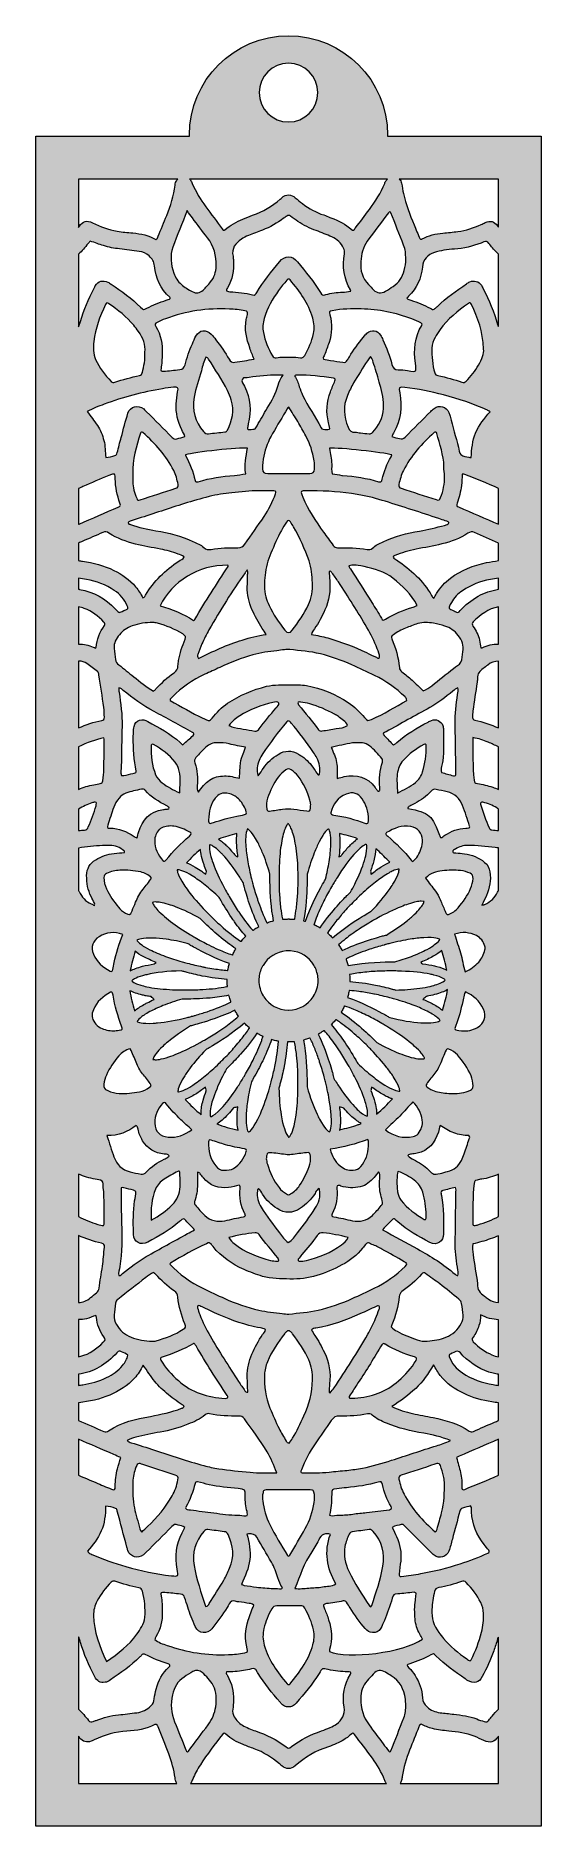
# Model space of a CAD drawing. Extents: x 1255 to 1745, y -1407 to 327.
import ezdxf

# ---------------------------------------------------------------- set-up
doc = ezdxf.new("R2010")
doc.units = 0
doc.header["$MEASUREMENT"] = 0
doc.layers.add('Layer 1', color=7, linetype='Continuous')

msp = doc.modelspace()

# ---------------------------------------------------------------- hatches: boundary and pattern name
at = {"layer": 'Layer 1', "true_color": 0xffffff}
h = msp.add_hatch(color=7, dxfattribs=at)
h.dxf.hatch_style = 2
edge = h.paths.add_edge_path()
edge.add_spline(control_points=[(1596.1, 229.7), (1596.1, 229.7), (1596.1, 230.9), (1596.1, 230.9), (1596.1, 284), (1553.1, 327.1), (1500, 327.1), (1446.9, 327.1), (1403.9, 284), (1403.9, 230.9), (1403.9, 230.9), (1403.9, 229.7), (1403.9, 229.7), (1403.9, 229.7), (1255, 229.7), (1255, 229.7), (1255, 229.7), (1255, -1407.1), (1255, -1407.1), (1255, -1407.1), (1745, -1407.1), (1745, -1407.1), (1745, -1407.1), (1745, 229.7), (1745, 229.7), (1745, 229.7), (1596.1, 229.7), (1596.1, 229.7)], knot_values=[0, 0, 0, 0, 1, 1, 1, 2, 2, 2, 3, 3, 3, 4, 4, 4, 5, 5, 5, 6, 6, 6, 7, 7, 7, 8, 8, 8, 9, 9, 9, 9], degree=3, periodic=1)
edge = h.paths.add_edge_path()
edge.add_spline(control_points=[(1596.8, 155.7), (1597.7, 156.8), (1598.8, 156.7), (1599.3, 155.5), (1603.4, 145.1), (1607.6, 134.7), (1611.6, 124.2), (1612.4, 122.2), (1613, 120.1), (1613.3, 118), (1613.6, 115.7), (1613.6, 113.4), (1613.7, 111), (1613.7, 107.2), (1613.2, 103.4), (1612.1, 99.7), (1610.4, 93.4), (1607.1, 88), (1601.5, 84.4), (1599, 82.7), (1596.6, 81.1), (1594, 79.6), (1589.4, 77.1), (1586.1, 77.5), (1582.5, 81), (1580.8, 82.6), (1579.3, 84.4), (1577.6, 86.1), (1571.7, 92.3), (1569.4, 99.9), (1570.1, 108.3), (1570.7, 115.3), (1572.2, 122.2), (1576.4, 128.1), (1583.1, 137.4), (1590, 146.5), (1596.8, 155.7)], knot_values=[0, 0, 0, 0, 1, 1, 1, 2, 2, 2, 3, 3, 3, 4, 4, 4, 5, 5, 5, 6, 6, 6, 7, 7, 7, 8, 8, 8, 9, 9, 9, 10, 10, 10, 11, 11, 11, 12, 12, 12, 12], degree=3, periodic=1)
edge = h.paths.add_edge_path()
edge.add_spline(control_points=[(1650.3, -20.8), (1664.9, -24.6), (1679.1, -29.4), (1692.9, -35.6), (1693.6, -35.9), (1694.3, -36.4), (1695.4, -37.1), (1690, -43.7), (1684.6, -50), (1681.4, -57.7), (1678.2, -65.2), (1677.7, -73.3), (1677.1, -81.3), (1676.2, -81.2), (1675.5, -81.3), (1674.9, -81.1), (1672.3, -80.4), (1669.3, -80.4), (1667.2, -78.6), (1665.1, -76.9), (1665.6, -73.9), (1664.9, -71.5), (1662, -61.5), (1659.4, -51.4), (1656.7, -41.4), (1656.4, -40.2), (1656, -38.9), (1655.5, -37.7), (1653.2, -32.2), (1646, -30.2), (1641.2, -33.8), (1640, -34.6), (1639, -35.7), (1637.9, -36.8), (1629.7, -45), (1621.3, -53.2), (1613.2, -61.6), (1611.4, -63.4), (1609.8, -63.8), (1607.6, -63.1), (1605.4, -62.5), (1603.1, -61.9), (1600.2, -61.1), (1601.1, -59.4), (1601.6, -58.2), (1602.2, -57.1), (1609.1, -45.1), (1610.5, -32.3), (1607.8, -18.9), (1606.6, -13.1), (1606.9, -12.8), (1612.9, -13.5), (1625.5, -15.1), (1638, -17.6), (1650.3, -20.8)], knot_values=[0, 0, 0, 0, 1, 1, 1, 2, 2, 2, 3, 3, 3, 4, 4, 4, 5, 5, 5, 6, 6, 6, 7, 7, 7, 8, 8, 8, 9, 9, 9, 10, 10, 10, 11, 11, 11, 12, 12, 12, 13, 13, 13, 14, 14, 14, 15, 15, 15, 16, 16, 16, 17, 17, 17, 18, 18, 18, 18], degree=3, periodic=1)
edge = h.paths.add_edge_path()
edge.add_spline(control_points=[(1639.1, 24.6), (1639.4, 28.2), (1640.4, 31.7), (1642.1, 34.9), (1643.6, 37.5), (1645.1, 40.1), (1646.9, 42.5), (1654.3, 52.8), (1664, 60.6), (1674.4, 67.8), (1675.9, 68.8), (1676.6, 68.6), (1677.4, 66.9), (1683.6, 54), (1688.5, 40.8), (1689.2, 23.7), (1689.7, 19.6), (1687.7, 13.7), (1684.3, 8.1), (1680.9, 2.4), (1676.9, -2.8), (1672.2, -7.5), (1670.9, -8.7), (1669.8, -8.9), (1668.2, -8.4), (1660.6, -5.8), (1652.8, -3.7), (1644.9, -2.1), (1643.2, -1.8), (1642.2, -1), (1641.8, 0.6), (1639.7, 8.5), (1638.6, 16.5), (1639.1, 24.6)], knot_values=[0, 0, 0, 0, 1, 1, 1, 2, 2, 2, 3, 3, 3, 4, 4, 4, 5, 5, 5, 6, 6, 6, 7, 7, 7, 8, 8, 8, 9, 9, 9, 10, 10, 10, 11, 11, 11, 11], degree=3, periodic=1)
edge = h.paths.add_edge_path()
edge.add_spline(control_points=[(1677.5, -1102.7), (1678.2, -1114.5), (1682.2, -1125.1), (1689.7, -1134.3), (1691.2, -1136.1), (1692.7, -1137.9), (1694.2, -1139.7), (1695.2, -1141), (1694.9, -1141.9), (1693.3, -1142.6), (1684.6, -1146.5), (1675.7, -1150), (1666.5, -1152.9), (1654, -1156.9), (1641.3, -1160.1), (1628.3, -1162.4), (1622, -1163.5), (1615.7, -1164.3), (1609.4, -1165.1), (1607.8, -1165.3), (1607, -1164.4), (1607.2, -1162.9), (1607.7, -1158.6), (1608.3, -1154.4), (1608.8, -1150.2), (1609.7, -1142), (1608.1, -1134.2), (1604.8, -1126.6), (1603.5, -1123.8), (1602, -1120.9), (1600.6, -1117.8), (1603.2, -1115.7), (1606.5, -1115.8), (1609.4, -1114.8), (1610.8, -1114.3), (1611.7, -1115.3), (1612.7, -1116.3), (1620.9, -1124.6), (1629.2, -1132.8), (1637.5, -1141.1), (1638.7, -1142.3), (1639.8, -1143.6), (1641.2, -1144.6), (1646.1, -1148.3), (1653.3, -1146.4), (1655.5, -1140.6), (1656.9, -1136.9), (1657.8, -1132.9), (1658.9, -1129), (1661.3, -1120), (1663.7, -1111), (1666, -1101.9), (1666.4, -1100.3), (1667.2, -1099.3), (1668.8, -1098.9), (1671.5, -1098.3), (1674.1, -1097.5), (1676.6, -1096.8), (1677.9, -1098.9), (1677.4, -1100.8), (1677.5, -1102.7)], knot_values=[0, 0, 0, 0, 1, 1, 1, 2, 2, 2, 3, 3, 3, 4, 4, 4, 5, 5, 5, 6, 6, 6, 7, 7, 7, 8, 8, 8, 9, 9, 9, 10, 10, 10, 11, 11, 11, 12, 12, 12, 13, 13, 13, 14, 14, 14, 15, 15, 15, 16, 16, 16, 17, 17, 17, 18, 18, 18, 19, 19, 19, 20, 20, 20, 20], degree=3, periodic=1)
edge = h.paths.add_edge_path()
edge.add_spline(control_points=[(1689, -1200.9), (1689.2, -1207.1), (1688.7, -1213.2), (1687.1, -1219.2), (1684.7, -1228.5), (1681.5, -1237.5), (1677.1, -1246), (1676.9, -1246.3), (1676.5, -1246.5), (1676.1, -1246.8), (1674.8, -1246.8), (1673.9, -1245.8), (1672.9, -1245), (1664.6, -1239.3), (1656.9, -1233), (1650.4, -1225.3), (1648.7, -1223.4), (1647.2, -1221.3), (1645.7, -1219.3), (1640.9, -1212.7), (1638.6, -1205.4), (1639, -1197.2), (1639.3, -1191.2), (1640.3, -1185.4), (1641.7, -1179.6), (1642.2, -1177.5), (1643.4, -1176.3), (1645.6, -1176), (1653.1, -1174.7), (1660.5, -1172.6), (1667.7, -1170.1), (1669.5, -1169.4), (1670.8, -1169.6), (1672.2, -1171), (1678, -1176.7), (1682.8, -1183.1), (1686.4, -1190.5), (1688, -1193.8), (1688.9, -1197.2), (1689, -1200.9)], knot_values=[0, 0, 0, 0, 1, 1, 1, 2, 2, 2, 3, 3, 3, 4, 4, 4, 5, 5, 5, 6, 6, 6, 7, 7, 7, 8, 8, 8, 9, 9, 9, 10, 10, 10, 11, 11, 11, 12, 12, 12, 13, 13, 13, 13], degree=3, periodic=1)
edge = h.paths.add_edge_path()
edge.add_spline(control_points=[(1553.9, -1291.8), (1555.1, -1299.3), (1551.6, -1304), (1546.5, -1308.1), (1544.7, -1309.5), (1542.5, -1310.4), (1540.3, -1311.4), (1537.6, -1312.6), (1535, -1313.9), (1532.1, -1314.8), (1521.5, -1318.2), (1511.8, -1323.3), (1502.9, -1329.9), (1500.1, -1332), (1500, -1332), (1497.4, -1330), (1488.4, -1323.4), (1478.7, -1318.3), (1468.1, -1314.8), (1463.7, -1313.4), (1459.4, -1311.5), (1455.3, -1309.2), (1451.8, -1307.3), (1449.3, -1304.5), (1447.4, -1301.1), (1446.1, -1298.8), (1445.5, -1296.5), (1446, -1293.8), (1446.5, -1290.9), (1446.6, -1287.9), (1446.7, -1284.9), (1446.9, -1276.5), (1445.1, -1268.5), (1440.8, -1261.1), (1440.3, -1260.2), (1439.4, -1259.5), (1439.8, -1257.6), (1445.5, -1257.5), (1451, -1257.3), (1456.5, -1256.2), (1459, -1255.8), (1461.5, -1255.3), (1464, -1254.8), (1467.3, -1254.2), (1467.3, -1253.7), (1469.5, -1257.4), (1469.8, -1257.9), (1470.1, -1258.5), (1470.5, -1259), (1476.6, -1269), (1484, -1278.1), (1491.8, -1286.9), (1492, -1287.2), (1492.3, -1287.5), (1492.6, -1287.8), (1496.9, -1292.9), (1503.1, -1292.8), (1507.4, -1287.9), (1515.5, -1278.7), (1523.2, -1269.4), (1529.6, -1259.1), (1532.7, -1254), (1532.7, -1254), (1538.5, -1255.3), (1544.8, -1256.7), (1551.1, -1257.4), (1557.5, -1257.5), (1558.5, -1257.5), (1559.5, -1257.7), (1560.1, -1257.8), (1560.8, -1258.9), (1560.3, -1259.4), (1560, -1259.9), (1553.7, -1269.8), (1552.1, -1280.6), (1553.9, -1291.8)], knot_values=[0, 0, 0, 0, 1, 1, 1, 2, 2, 2, 3, 3, 3, 4, 4, 4, 5, 5, 5, 6, 6, 6, 7, 7, 7, 8, 8, 8, 9, 9, 9, 10, 10, 10, 11, 11, 11, 12, 12, 12, 13, 13, 13, 14, 14, 14, 15, 15, 15, 16, 16, 16, 17, 17, 17, 18, 18, 18, 19, 19, 19, 20, 20, 20, 21, 21, 21, 22, 22, 22, 23, 23, 23, 24, 24, 24, 25, 25, 25, 25], degree=3, periodic=1)
edge = h.paths.add_edge_path()
edge.add_spline(control_points=[(1342.3, -1155.5), (1331.1, -1152.3), (1320.1, -1148.5), (1309.4, -1143.8), (1307.9, -1143.1), (1306, -1142.9), (1305.1, -1140.8), (1310.1, -1134.7), (1315.3, -1128.6), (1318.5, -1121.1), (1321.7, -1113.6), (1322.6, -1105.6), (1322.6, -1097.1), (1326.2, -1097.1), (1329.3, -1098.2), (1332.4, -1099.4), (1333.6, -1099.8), (1333.7, -1100.9), (1334, -1101.9), (1337.1, -1113.6), (1340.2, -1125.3), (1343.4, -1136.9), (1343.6, -1137.9), (1343.9, -1139), (1344.2, -1140), (1346.6, -1146.4), (1354, -1148.5), (1359.3, -1144.3), (1360.3, -1143.5), (1361.2, -1142.6), (1362, -1141.7), (1370.3, -1133.4), (1378.7, -1125.2), (1386.8, -1116.9), (1388.7, -1114.9), (1390.4, -1114.3), (1392.9, -1115.4), (1395, -1116.2), (1397.5, -1116.2), (1399.6, -1117.7), (1398.7, -1119.5), (1397.9, -1121.2), (1397, -1122.9), (1390.9, -1134), (1390, -1145.9), (1392, -1158.1), (1393.2, -1165.2), (1393.3, -1165.2), (1386.5, -1164.5), (1371.5, -1163), (1356.8, -1159.7), (1342.3, -1155.5)], knot_values=[0, 0, 0, 0, 1, 1, 1, 2, 2, 2, 3, 3, 3, 4, 4, 4, 5, 5, 5, 6, 6, 6, 7, 7, 7, 8, 8, 8, 9, 9, 9, 10, 10, 10, 11, 11, 11, 12, 12, 12, 13, 13, 13, 14, 14, 14, 15, 15, 15, 16, 16, 16, 17, 17, 17, 17], degree=3, periodic=1)
edge = h.paths.add_edge_path()
edge.add_spline(control_points=[(1360.7, -1204.6), (1360.5, -1207.9), (1359.3, -1210.9), (1357.7, -1213.7), (1356.3, -1216.2), (1354.7, -1218.8), (1353, -1221.2), (1345.1, -1231.7), (1335.1, -1239.8), (1323.6, -1247.5), (1316.6, -1232.8), (1311.2, -1218.7), (1311, -1203), (1310.9, -1198), (1312, -1193.3), (1314.4, -1188.9), (1318, -1182.1), (1322.6, -1176), (1328.1, -1170.7), (1329.2, -1169.7), (1330.2, -1169.3), (1331.6, -1169.8), (1339.2, -1172.5), (1346.9, -1174.7), (1354.9, -1176.1), (1356.7, -1176.4), (1357.8, -1177.5), (1358.3, -1179.4), (1360.7, -1187.7), (1361.3, -1196.1), (1360.7, -1204.6)], knot_values=[0, 0, 0, 0, 1, 1, 1, 2, 2, 2, 3, 3, 3, 4, 4, 4, 5, 5, 5, 6, 6, 6, 7, 7, 7, 8, 8, 8, 9, 9, 9, 10, 10, 10, 10], degree=3, periodic=1)
edge = h.paths.add_edge_path()
edge.add_spline(control_points=[(1358.3, 0.9), (1357.9, -0.7), (1357.2, -1.7), (1355.5, -2), (1347.4, -3.7), (1339.4, -5.8), (1331.6, -8.4), (1330.2, -8.9), (1329.1, -8.7), (1328.1, -7.7), (1321.8, -1.5), (1316.7, 5.4), (1313, 13.5), (1310.5, 19.1), (1310.6, 25.1), (1311.3, 31), (1312.7, 43.6), (1317, 55.3), (1322.5, 66.7), (1323.4, 68.6), (1324.1, 68.8), (1325.9, 67.6), (1334.8, 61.6), (1342.9, 54.8), (1349.9, 46.7), (1351.6, 44.8), (1353, 42.7), (1354.5, 40.7), (1358.9, 34.4), (1361.8, 27.7), (1360.8, 20.5), (1361.1, 13.3), (1359.9, 7.1), (1358.3, 0.9)], knot_values=[0, 0, 0, 0, 1, 1, 1, 2, 2, 2, 3, 3, 3, 4, 4, 4, 5, 5, 5, 6, 6, 6, 7, 7, 7, 8, 8, 8, 9, 9, 9, 10, 10, 10, 11, 11, 11, 11], degree=3, periodic=1)
edge = h.paths.add_edge_path()
edge.add_spline(control_points=[(1321.3, -29.8), (1339.6, -22.9), (1358.5, -18.1), (1377.8, -14.8), (1381.4, -14.2), (1385, -13.8), (1388.6, -13.4), (1392.8, -12.9), (1393.4, -13.5), (1392.5, -17.9), (1391.7, -21.7), (1391.5, -25.5), (1391.2, -29.3), (1390.6, -38.3), (1392.6, -46.6), (1396.5, -54.6), (1397.5, -56.7), (1399.1, -58.5), (1399.5, -61.2), (1396.8, -61.9), (1394.2, -62.4), (1391.6, -63.3), (1389.6, -64), (1388.5, -63.3), (1387.2, -61.9), (1379, -53.6), (1370.7, -45.4), (1362.4, -37.1), (1361.5, -36.2), (1360.6, -35.3), (1359.7, -34.4), (1354.3, -29.8), (1346.4, -31.8), (1344.3, -38.6), (1341.9, -46.3), (1339.9, -54.1), (1337.8, -61.9), (1336.4, -66.8), (1335.2, -71.8), (1334, -76.7), (1333.6, -78.1), (1333.1, -79.2), (1331.7, -79.4), (1328.8, -80), (1326, -81.4), (1322.8, -81.3), (1322.3, -75.8), (1322.4, -70.2), (1321, -64.9), (1319.6, -59.7), (1317.8, -54.7), (1314.7, -50.3), (1311.5, -45.9), (1308.2, -41.4), (1304.8, -36.9), (1310.2, -33.9), (1315.8, -31.8), (1321.3, -29.8)], knot_values=[0, 0, 0, 0, 1, 1, 1, 2, 2, 2, 3, 3, 3, 4, 4, 4, 5, 5, 5, 6, 6, 6, 7, 7, 7, 8, 8, 8, 9, 9, 9, 10, 10, 10, 11, 11, 11, 12, 12, 12, 13, 13, 13, 14, 14, 14, 15, 15, 15, 16, 16, 16, 17, 17, 17, 18, 18, 18, 19, 19, 19, 19], degree=3, periodic=1)
edge = h.paths.add_edge_path()
edge.add_spline(control_points=[(1446.6, 109.1), (1446.5, 110.6), (1446.5, 112.2), (1446.2, 113.6), (1444.5, 121.2), (1448.6, 126.2), (1454.3, 130.1), (1456.3, 131.6), (1458.7, 132.6), (1461.1, 133.6), (1465.6, 135.5), (1470.1, 137.2), (1474.7, 138.9), (1482.2, 141.6), (1488.8, 145.8), (1495.3, 150.3), (1496.3, 151), (1497.4, 151.7), (1498.4, 152.5), (1499.6, 153.4), (1500.7, 153.2), (1501.9, 152.4), (1504.3, 150.6), (1506.8, 149), (1509.2, 147.3), (1514.6, 143.4), (1520.6, 140.7), (1526.8, 138.4), (1531.9, 136.5), (1537.1, 134.4), (1542.1, 132.2), (1547.2, 130.1), (1551, 126.5), (1553.3, 121.4), (1554.2, 119.7), (1554.6, 117.9), (1554.2, 115.9), (1552, 103.6), (1553.6, 91.8), (1560.2, 80.9), (1560.3, 80.8), (1560.2, 80.5), (1560.3, 79.6), (1557.4, 79.3), (1554.9, 78.8), (1552.4, 78.7), (1546.9, 78.6), (1541.4, 77.8), (1536.1, 76.4), (1533, 75.5), (1532.6, 75.7), (1530.9, 78.5), (1524.6, 89.1), (1516.6, 98.5), (1508.8, 108.1), (1503.9, 114.3), (1496.6, 114.7), (1491.2, 108.1), (1483.5, 98.5), (1475.5, 89.2), (1469.2, 78.5), (1468.3, 76.9), (1467.3, 75.5), (1465.2, 76.1), (1458, 78.2), (1450.6, 78.5), (1443.2, 79.2), (1442.4, 79.2), (1441.5, 79.3), (1440.7, 79.6), (1440.1, 79.8), (1439.7, 80.4), (1440, 81.1), (1440.2, 81.7), (1440.5, 82.2), (1440.8, 82.8), (1445.6, 91), (1447.2, 99.8), (1446.6, 109.1)], knot_values=[0, 0, 0, 0, 1, 1, 1, 2, 2, 2, 3, 3, 3, 4, 4, 4, 5, 5, 5, 6, 6, 6, 7, 7, 7, 8, 8, 8, 9, 9, 9, 10, 10, 10, 11, 11, 11, 12, 12, 12, 13, 13, 13, 14, 14, 14, 15, 15, 15, 16, 16, 16, 17, 17, 17, 18, 18, 18, 19, 19, 19, 20, 20, 20, 21, 21, 21, 22, 22, 22, 23, 23, 23, 24, 24, 24, 25, 25, 25, 26, 26, 26, 26], degree=3, periodic=1)
edge = h.paths.add_edge_path()
edge.add_spline(control_points=[(1600.1, -78.9), (1599.9, -79.5), (1599.8, -80.2), (1599.5, -80.7), (1595.4, -87.5), (1592.7, -94.8), (1590.9, -102.5), (1590.4, -105.1), (1589.3, -105.3), (1587.4, -104.8), (1576, -101.3), (1564.3, -99.6), (1552.4, -98.7), (1552.2, -98.7), (1552, -98.7), (1551.8, -98.7), (1548.7, -98.1), (1545.6, -97.6), (1542.5, -97.1), (1541.1, -94.1), (1542.3, -90.9), (1541.9, -87.8), (1541.6, -85.2), (1541.5, -82.7), (1541.1, -80.2), (1540.7, -77.7), (1540.2, -75.2), (1539.6, -72.4), (1549.6, -71.7), (1592, -76.4), (1600.1, -78.9)], knot_values=[0, 0, 0, 0, 1, 1, 1, 2, 2, 2, 3, 3, 3, 4, 4, 4, 5, 5, 5, 6, 6, 6, 7, 7, 7, 8, 8, 8, 9, 9, 9, 10, 10, 10, 10], degree=3, periodic=1)
edge = h.paths.add_edge_path()
edge.add_spline(control_points=[(1557.2, -21.2), (1559, -17.1), (1560.8, -13), (1563.1, -9.2), (1567.4, -1.9), (1572, 5.3), (1576.5, 12.4), (1577.3, 13.7), (1578.3, 14.8), (1579.5, 16.4), (1581.6, 13.7), (1582, 11.1), (1582.8, 8.7), (1584.9, 2.3), (1586.9, -4.2), (1588.7, -10.7), (1590.9, -18.3), (1592.4, -26), (1592.1, -33.9), (1591.7, -43.1), (1587.5, -50.5), (1581.6, -57.2), (1580.6, -58.3), (1579.4, -58.5), (1578.1, -58.3), (1575.4, -58.1), (1572.6, -57.9), (1569.9, -57.6), (1568.2, -57.4), (1566.5, -56.8), (1564.8, -56.9), (1561.1, -57.1), (1559.2, -55.4), (1557.8, -52), (1553.4, -41.8), (1552.7, -31.5), (1557.2, -21.2)], knot_values=[0, 0, 0, 0, 1, 1, 1, 2, 2, 2, 3, 3, 3, 4, 4, 4, 5, 5, 5, 6, 6, 6, 7, 7, 7, 8, 8, 8, 9, 9, 9, 10, 10, 10, 11, 11, 11, 12, 12, 12, 12], degree=3, periodic=1)
edge = h.paths.add_edge_path()
edge.add_spline(control_points=[(1545, -7.2), (1543.6, -10.7), (1542, -14.2), (1540.6, -17.7), (1536.6, -27.5), (1536.5, -37.6), (1538.8, -47.7), (1539.2, -49.6), (1539.6, -51.5), (1540, -53.3), (1540, -53.5), (1539.8, -53.7), (1539.6, -54.1), (1537.7, -54.7), (1535.6, -54.2), (1533.6, -54), (1532.6, -53.9), (1532, -53.4), (1531.6, -52.6), (1526.1, -41.8), (1518.9, -32), (1513.7, -21.1), (1512.5, -18.4), (1511.5, -15.6), (1510.5, -12.8), (1509.2, -9.2), (1508.6, -5.4), (1505.7, -2.3), (1506.9, -1.9), (1507.5, -1.6), (1508.1, -1.6), (1520, -1.3), (1531.7, -2.9), (1543.5, -4.5), (1545.1, -4.7), (1545.7, -5.7), (1545, -7.2)], knot_values=[0, 0, 0, 0, 1, 1, 1, 2, 2, 2, 3, 3, 3, 4, 4, 4, 5, 5, 5, 6, 6, 6, 7, 7, 7, 8, 8, 8, 9, 9, 9, 10, 10, 10, 11, 11, 11, 12, 12, 12, 12], degree=3, periodic=1)
edge = h.paths.add_edge_path()
edge.add_spline(control_points=[(1540, -200.5), (1539.7, -197.5), (1539.5, -194.6), (1539.3, -191.7), (1541, -191.1), (1541.5, -192.2), (1542.1, -193), (1544.2, -195.9), (1546.4, -198.8), (1548.4, -201.8), (1557.8, -216.4), (1567.3, -231), (1576, -246.1), (1579.8, -252.7), (1583.3, -259.5), (1586, -266.6), (1587.1, -269.4), (1588.4, -272.1), (1588.2, -275.1), (1587.1, -276.4), (1586.2, -275.3), (1585.3, -274.9), (1582, -273.5), (1578.8, -272), (1575.5, -270.4), (1563.5, -264.4), (1551, -259.9), (1538.2, -256.2), (1533.1, -254.7), (1527.8, -253.9), (1522.3, -252.7), (1522.7, -250.3), (1524.1, -249), (1525.2, -247.4), (1529.1, -241.6), (1532.4, -235.4), (1535.3, -229), (1539.3, -219.9), (1540.9, -210.4), (1540, -200.5)], knot_values=[0, 0, 0, 0, 1, 1, 1, 2, 2, 2, 3, 3, 3, 4, 4, 4, 5, 5, 5, 6, 6, 6, 7, 7, 7, 8, 8, 8, 9, 9, 9, 10, 10, 10, 11, 11, 11, 12, 12, 12, 13, 13, 13, 13], degree=3, periodic=1)
edge = h.paths.add_edge_path()
edge.add_spline(control_points=[(1662.1, -372.5), (1662.1, -377.6), (1662.3, -382.7), (1662.4, -387.8), (1662.5, -389.4), (1661.5, -390.1), (1659.9, -389.7), (1656.1, -388.6), (1652.2, -387.5), (1648.4, -386.4), (1646.9, -382.6), (1649, -379), (1649.5, -375.3), (1650.7, -365.1), (1650.4, -354.9), (1650.2, -344.7), (1650.2, -343.5), (1649.9, -342.2), (1649.6, -341), (1648.2, -336.5), (1642.3, -334.1), (1638.7, -336), (1637.6, -336.6), (1636.4, -337), (1635.3, -337.6), (1624.7, -343.5), (1614, -349.3), (1605, -357.5), (1604.4, -358.1), (1603.7, -358.7), (1603, -359.2), (1602.3, -359.7), (1601.4, -359.7), (1600.7, -359), (1597.7, -355.8), (1594.6, -352.6), (1591.7, -349.5), (1592.1, -347.7), (1593.6, -347.6), (1594.7, -347), (1608.8, -339.2), (1622.9, -331.3), (1637, -323.6), (1645.1, -319.1), (1652.2, -313.4), (1659.4, -307.8), (1660.9, -306.6), (1662.1, -305.1), (1664.3, -304.5), (1665, -306.8), (1664.3, -308.8), (1664, -310.8), (1662.5, -320.3), (1661.4, -329.8), (1661.6, -339.4), (1661.8, -350.4), (1661.9, -361.4), (1662.1, -372.5)], knot_values=[0, 0, 0, 0, 1, 1, 1, 2, 2, 2, 3, 3, 3, 4, 4, 4, 5, 5, 5, 6, 6, 6, 7, 7, 7, 8, 8, 8, 9, 9, 9, 10, 10, 10, 11, 11, 11, 12, 12, 12, 13, 13, 13, 14, 14, 14, 15, 15, 15, 16, 16, 16, 17, 17, 17, 18, 18, 18, 19, 19, 19, 19], degree=3, periodic=1)
edge = h.paths.add_edge_path()
edge.add_spline(control_points=[(1648.2, -796.2), (1648, -795.5), (1648, -794.9), (1647.9, -794.3), (1647.7, -792.9), (1648, -791.8), (1649.6, -791.4), (1653.7, -790.4), (1657.8, -789.3), (1661.8, -788.3), (1662.9, -790.1), (1662.3, -791.9), (1662.3, -793.5), (1662.1, -810.5), (1661.8, -827.5), (1661.7, -844.5), (1661.6, -852.6), (1662.9, -860.6), (1664.2, -868.6), (1664.4, -870.2), (1665, -871.9), (1664.3, -873.6), (1663.1, -873.9), (1662.3, -873.1), (1661.6, -872.4), (1650.4, -862.8), (1638, -855), (1625.1, -848), (1613.8, -842), (1602.8, -835.8), (1591.2, -829.4), (1593.3, -826.6), (1596, -824.6), (1598.1, -822.1), (1602.1, -817.7), (1601.4, -817.7), (1605.9, -821.7), (1615.3, -829.9), (1626.1, -835.8), (1636.9, -841.6), (1644.2, -845.5), (1650.3, -840), (1650.3, -833.6), (1650.4, -821.1), (1651, -808.5), (1648.2, -796.2)], knot_values=[0, 0, 0, 0, 1, 1, 1, 2, 2, 2, 3, 3, 3, 4, 4, 4, 5, 5, 5, 6, 6, 6, 7, 7, 7, 8, 8, 8, 9, 9, 9, 10, 10, 10, 11, 11, 11, 12, 12, 12, 13, 13, 13, 14, 14, 14, 15, 15, 15, 15], degree=3, periodic=1)
edge = h.paths.add_edge_path()
edge.add_spline(control_points=[(1534.8, -948.3), (1532.1, -942.5), (1529.1, -936.9), (1525.6, -931.7), (1524.4, -929.9), (1523.3, -928.1), (1522.2, -926.4), (1523.5, -925), (1525, -924.8), (1526.5, -924.6), (1541.5, -922.2), (1555.5, -916.9), (1569.3, -910.8), (1574.6, -908.5), (1579.7, -906), (1584.9, -903.6), (1585.8, -903.2), (1586.8, -902.4), (1587.8, -903.3), (1588.6, -904.2), (1588.2, -905.4), (1587.8, -906.3), (1586.8, -909.3), (1585.9, -912.4), (1584.5, -915.3), (1582.1, -920.5), (1579.7, -925.7), (1576.8, -930.6), (1566.8, -948.3), (1555.8, -965.5), (1544.3, -982.4), (1543.2, -984.1), (1541.8, -985.6), (1540.5, -987.3), (1540.1, -987.1), (1539.7, -987), (1539.3, -986.9), (1539.5, -984.2), (1539.6, -981.4), (1539.9, -978.7), (1541.1, -968.1), (1539.3, -958), (1534.8, -948.3)], knot_values=[0, 0, 0, 0, 1, 1, 1, 2, 2, 2, 3, 3, 3, 4, 4, 4, 5, 5, 5, 6, 6, 6, 7, 7, 7, 8, 8, 8, 9, 9, 9, 10, 10, 10, 11, 11, 11, 12, 12, 12, 13, 13, 13, 14, 14, 14, 14], degree=3, periodic=1)
edge = h.paths.add_edge_path()
edge.add_spline(control_points=[(1575.7, -1103.2), (1571.2, -1103.8), (1566.8, -1104.1), (1562.4, -1104.8), (1558.2, -1105.4), (1554, -1105.8), (1549, -1105.8), (1546.4, -1105.2), (1543.1, -1107.4), (1539.9, -1105.7), (1540.4, -1102.6), (1541.1, -1099.5), (1541.5, -1096.4), (1541.8, -1092.8), (1541.8, -1089.2), (1541.9, -1085.6), (1542, -1080.8), (1541.9, -1080.8), (1546.8, -1080.3), (1550, -1079.9), (1553.1, -1079.6), (1556.3, -1079.2), (1566.6, -1078.3), (1576.9, -1076.7), (1586.9, -1073.8), (1589.7, -1073), (1590.2, -1073.4), (1591, -1076.2), (1592.8, -1083.6), (1595.4, -1090.8), (1599.4, -1097.4), (1600.4, -1099.1), (1599.8, -1100.2), (1597.8, -1100.5), (1590.4, -1101.4), (1583, -1102.3), (1575.7, -1103.2)], knot_values=[0, 0, 0, 0, 1, 1, 1, 2, 2, 2, 3, 3, 3, 4, 4, 4, 5, 5, 5, 6, 6, 6, 7, 7, 7, 8, 8, 8, 9, 9, 9, 10, 10, 10, 11, 11, 11, 12, 12, 12, 12], degree=3, periodic=1)
edge = h.paths.add_edge_path()
edge.add_spline(control_points=[(1591.5, -1155.3), (1589.2, -1168.3), (1584.9, -1180.7), (1580.7, -1193.2), (1580.5, -1193.6), (1580.2, -1193.9), (1579.8, -1194.5), (1579.1, -1194), (1578.6, -1193.8), (1578.4, -1193.5), (1571.4, -1182.6), (1564, -1172), (1558.5, -1160.2), (1554.8, -1152.5), (1553.2, -1144.6), (1554.7, -1136.1), (1555.5, -1131.8), (1557.2, -1127.9), (1558.9, -1124.1), (1559.5, -1122.8), (1560.4, -1122.1), (1561.8, -1121.9), (1567.3, -1121.2), (1572.8, -1120.5), (1578.2, -1119.8), (1579.9, -1119.6), (1581, -1120.4), (1582, -1121.6), (1590.7, -1131.3), (1593.8, -1142.6), (1591.5, -1155.3)], knot_values=[0, 0, 0, 0, 1, 1, 1, 2, 2, 2, 3, 3, 3, 4, 4, 4, 5, 5, 5, 6, 6, 6, 7, 7, 7, 8, 8, 8, 9, 9, 9, 10, 10, 10, 10], degree=3, periodic=1)
edge = h.paths.add_edge_path()
edge.add_spline(control_points=[(1540.6, -1124.4), (1534.5, -1141.2), (1537.2, -1157), (1545.9, -1172.4), (1541.6, -1175.2), (1537, -1174.2), (1532.9, -1175.2), (1528.5, -1176.3), (1524, -1175.8), (1519.6, -1176.4), (1515.1, -1176.9), (1510.7, -1177.2), (1506.1, -1176.9), (1511.1, -1164.8), (1514.9, -1152.2), (1522.6, -1141.4), (1525.6, -1137.3), (1527.8, -1132.7), (1530.2, -1128.1), (1531.5, -1125.7), (1533.2, -1124.2), (1536, -1124), (1537.2, -1124), (1538.5, -1123.4), (1540.6, -1124.4)], knot_values=[0, 0, 0, 0, 1, 1, 1, 2, 2, 2, 3, 3, 3, 4, 4, 4, 5, 5, 5, 6, 6, 6, 7, 7, 7, 8, 8, 8, 8], degree=3, periodic=1)
edge = h.paths.add_edge_path()
edge.add_spline(control_points=[(1427.6, -1103.6), (1420, -1102.6), (1412.5, -1101.7), (1404.9, -1100.7), (1403.9, -1100.6), (1402.8, -1100.5), (1401.8, -1100.3), (1400.6, -1100.1), (1399.9, -1098.9), (1400.4, -1098), (1404.7, -1090.8), (1407.4, -1083.1), (1409.4, -1075), (1409.7, -1073.7), (1410.7, -1073.4), (1411.9, -1073.6), (1415.6, -1074.4), (1419.3, -1075.5), (1423, -1076.3), (1432.3, -1078.2), (1441.8, -1079.2), (1451.3, -1080.1), (1458.1, -1080.7), (1458.1, -1080.7), (1458, -1087.3), (1458, -1092.4), (1458.6, -1097.5), (1459.8, -1102.4), (1460, -1103.3), (1460.2, -1104.1), (1460.2, -1104.9), (1460.2, -1105.8), (1459.7, -1106.5), (1458.6, -1106.5), (1455.9, -1106.2), (1453.1, -1106), (1451.3, -1105.8), (1442.7, -1105.7), (1435.2, -1104.6), (1427.6, -1103.6)], knot_values=[0, 0, 0, 0, 1, 1, 1, 2, 2, 2, 3, 3, 3, 4, 4, 4, 5, 5, 5, 6, 6, 6, 7, 7, 7, 8, 8, 8, 9, 9, 9, 10, 10, 10, 11, 11, 11, 12, 12, 12, 13, 13, 13, 13], degree=3, periodic=1)
edge = h.paths.add_edge_path()
edge.add_spline(control_points=[(1442.8, -1157.2), (1441.1, -1161.1), (1439.4, -1165.1), (1437.3, -1168.7), (1432.7, -1176.4), (1427.9, -1183.9), (1423.1, -1191.4), (1422.5, -1192.5), (1421.9, -1193.7), (1420, -1194.4), (1419.9, -1194.1), (1419.7, -1194), (1419.6, -1193.8), (1415.2, -1180.9), (1410.8, -1168), (1408.4, -1154.6), (1406.2, -1142.1), (1409.6, -1131.1), (1418, -1121.6), (1419.1, -1120.4), (1420.2, -1119.5), (1421.9, -1119.7), (1427.1, -1120.4), (1432.4, -1121.2), (1437.7, -1121.8), (1439.5, -1122), (1440.6, -1122.9), (1441.5, -1124.6), (1446.6, -1135.4), (1447.8, -1146.2), (1442.8, -1157.2)], knot_values=[0, 0, 0, 0, 1, 1, 1, 2, 2, 2, 3, 3, 3, 4, 4, 4, 5, 5, 5, 6, 6, 6, 7, 7, 7, 8, 8, 8, 9, 9, 9, 10, 10, 10, 10], degree=3, periodic=1)
edge = h.paths.add_edge_path()
edge.add_spline(control_points=[(1462.5, -1148.8), (1463.5, -1140.5), (1462, -1132.4), (1459.7, -1124.2), (1461.9, -1123.4), (1463.3, -1124), (1464.8, -1124.2), (1466.8, -1124.4), (1468.2, -1125.3), (1469.3, -1127.1), (1473.9, -1135.2), (1478.7, -1143.2), (1483.4, -1151.3), (1486.1, -1156.1), (1488.1, -1161.2), (1489.8, -1166.5), (1490.9, -1169.8), (1491.8, -1173.3), (1494.1, -1175.9), (1493.8, -1176.5), (1493.8, -1176.7), (1493.6, -1176.8), (1493.5, -1176.9), (1493.3, -1177), (1493, -1177), (1490.5, -1177), (1488, -1177), (1485.4, -1176.9), (1479.9, -1176.5), (1474.4, -1176.1), (1469, -1175.5), (1465, -1175.1), (1461, -1174.4), (1457, -1173.8), (1456.2, -1173.6), (1455.5, -1173.2), (1454.3, -1172.8), (1457.9, -1165), (1461.5, -1157.3), (1462.5, -1148.8)], knot_values=[0, 0, 0, 0, 1, 1, 1, 2, 2, 2, 3, 3, 3, 4, 4, 4, 5, 5, 5, 6, 6, 6, 7, 7, 7, 8, 8, 8, 9, 9, 9, 10, 10, 10, 11, 11, 11, 12, 12, 12, 13, 13, 13, 13], degree=3, periodic=1)
edge = h.paths.add_edge_path()
edge.add_spline(control_points=[(1476.2, -1215.5), (1477.8, -1208.8), (1480.3, -1202.6), (1483.7, -1196.6), (1484.9, -1194.6), (1486.3, -1193.5), (1488.7, -1193.7), (1492.6, -1193.8), (1496.4, -1193.7), (1500.2, -1193.7), (1500.2, -1193.7), (1500.2, -1193.7), (1500.2, -1193.7), (1504, -1193.7), (1507.9, -1193.7), (1511.7, -1193.7), (1513.5, -1193.6), (1514.8, -1194.1), (1515.8, -1195.8), (1519.7, -1202.5), (1522.5, -1209.5), (1524.2, -1217), (1525.4, -1221.9), (1525, -1226.7), (1523.6, -1231.5), (1521.7, -1238.3), (1518.8, -1244.6), (1515.1, -1250.6), (1511, -1257.1), (1506.5, -1263.3), (1501.5, -1269.1), (1500.6, -1270.1), (1499.7, -1270.3), (1498.8, -1269.3), (1489.2, -1258.1), (1480.7, -1246.3), (1476.5, -1231.8), (1475, -1226.4), (1474.8, -1221), (1476.2, -1215.5)], knot_values=[0, 0, 0, 0, 1, 1, 1, 2, 2, 2, 3, 3, 3, 4, 4, 4, 5, 5, 5, 6, 6, 6, 7, 7, 7, 8, 8, 8, 9, 9, 9, 10, 10, 10, 11, 11, 11, 12, 12, 12, 13, 13, 13, 13], degree=3, periodic=1)
edge = h.paths.add_edge_path()
edge.add_spline(control_points=[(1524.9, -1093.5), (1523.6, -1102.4), (1520.7, -1110.8), (1516.3, -1118.7), (1511.5, -1127.3), (1506.3, -1135.9), (1501.3, -1144.5), (1500.6, -1145.6), (1499.5, -1145.8), (1498.9, -1144.8), (1493.2, -1134.8), (1486.8, -1125.3), (1481.8, -1114.9), (1478.3, -1107.6), (1475.9, -1100), (1475, -1091.9), (1474.8, -1090), (1474.8, -1088.1), (1474.9, -1086.2), (1475, -1084.7), (1475.6, -1083.3), (1475.8, -1082.1), (1477.5, -1081.2), (1479, -1081.4), (1480.4, -1081.4), (1493.4, -1081.4), (1506.3, -1081.4), (1519.3, -1081.4), (1520.3, -1081.4), (1521.4, -1081.4), (1522.5, -1081.5), (1523.7, -1081.5), (1524.3, -1082.3), (1524.7, -1083.4), (1525.7, -1086.7), (1525.4, -1090.1), (1524.9, -1093.5)], knot_values=[0, 0, 0, 0, 1, 1, 1, 2, 2, 2, 3, 3, 3, 4, 4, 4, 5, 5, 5, 6, 6, 6, 7, 7, 7, 8, 8, 8, 9, 9, 9, 10, 10, 10, 11, 11, 11, 12, 12, 12, 12], degree=3, periodic=1)
edge = h.paths.add_edge_path()
edge.add_spline(control_points=[(1500.6, -1036.2), (1498.9, -1035.9), (1498.4, -1034.9), (1497.8, -1034), (1495.5, -1030), (1492.9, -1026.1), (1490.8, -1021.9), (1487.7, -1015.4), (1484.8, -1008.8), (1482, -1002.1), (1477.7, -991.8), (1476.5, -980.8), (1476.8, -969.7), (1476.9, -965.4), (1477.9, -961.3), (1479.6, -957.3), (1483.7, -947.2), (1489.8, -938.3), (1496.5, -929.7), (1497, -929), (1497.6, -928.4), (1498.3, -927.9), (1499.4, -927), (1500.6, -926.9), (1501.7, -927.8), (1502.5, -928.5), (1503.3, -929.3), (1503.9, -930.2), (1510, -938.1), (1515.6, -946.3), (1519.7, -955.5), (1522.4, -961.7), (1523.4, -968), (1523.3, -974.7), (1523.1, -987.1), (1520.1, -998.6), (1514.8, -1009.7), (1511.4, -1017), (1508.5, -1024.5), (1504, -1031.3), (1502.8, -1033), (1501.6, -1034.7), (1500.6, -1036.2)], knot_values=[0, 0, 0, 0, 1, 1, 1, 2, 2, 2, 3, 3, 3, 4, 4, 4, 5, 5, 5, 6, 6, 6, 7, 7, 7, 8, 8, 8, 9, 9, 9, 10, 10, 10, 11, 11, 11, 12, 12, 12, 13, 13, 13, 14, 14, 14, 14], degree=3, periodic=1)
edge = h.paths.add_edge_path()
edge.add_spline(control_points=[(1460.5, -986.6), (1458.8, -987.2), (1458.4, -986), (1457.8, -985.3), (1455.7, -982.3), (1453.6, -979.4), (1451.6, -976.4), (1442.2, -961.8), (1432.7, -947.3), (1424, -932.2), (1420.3, -925.5), (1416.7, -918.8), (1414, -911.6), (1413.2, -909.5), (1412.5, -907.2), (1411.9, -905), (1411.7, -904.5), (1411.9, -903.7), (1412.2, -903.2), (1412.6, -902.6), (1413.3, -902.8), (1413.9, -903), (1417.2, -904.5), (1420.5, -906), (1423.7, -907.6), (1435.9, -913.6), (1448.5, -918.4), (1461.6, -922), (1465.3, -923.1), (1469, -924), (1472.8, -924.5), (1474.5, -924.7), (1476.1, -925), (1477.6, -926), (1477.4, -928.1), (1476, -929.4), (1474.9, -930.9), (1470.9, -936.9), (1467.4, -943.3), (1464.5, -949.9), (1461.5, -956.7), (1459.9, -963.9), (1460, -971.5), (1460.1, -976.6), (1460.3, -981.6), (1460.5, -986.6)], knot_values=[0, 0, 0, 0, 1, 1, 1, 2, 2, 2, 3, 3, 3, 4, 4, 4, 5, 5, 5, 6, 6, 6, 7, 7, 7, 8, 8, 8, 9, 9, 9, 10, 10, 10, 11, 11, 11, 12, 12, 12, 13, 13, 13, 14, 14, 14, 15, 15, 15, 15], degree=3, periodic=1)
edge = h.paths.add_edge_path()
edge.add_spline(control_points=[(1583.1, -886.1), (1576.1, -889.5), (1568.9, -892.8), (1561.8, -896), (1551.1, -900.7), (1540.1, -904.7), (1528.7, -907.2), (1519.3, -909.3), (1509.8, -909.9), (1500.3, -911.1), (1498.3, -911.3), (1496.1, -910.7), (1494, -910.5), (1486.4, -909.4), (1478.8, -909), (1471.3, -907.3), (1459.9, -904.6), (1448.9, -900.7), (1438.2, -896), (1431.1, -892.8), (1423.9, -889.5), (1416.9, -886), (1405, -880.2), (1394.3, -872.7), (1385, -862.8), (1385.4, -862), (1385.5, -861.8), (1385.7, -861.6), (1396.9, -854.9), (1408.3, -848.3), (1420.4, -842.9), (1423.2, -841.6), (1423.3, -841.6), (1425.2, -843.8), (1425.8, -844.4), (1426.4, -845), (1426.9, -845.7), (1434.9, -855.7), (1445.2, -862.7), (1456.9, -867.8), (1462.7, -870.3), (1468.6, -872.8), (1474.8, -874.5), (1483.5, -876.9), (1492.4, -876.9), (1501.3, -877.1), (1519.5, -877.7), (1536, -872), (1551.8, -863.5), (1559.5, -859.4), (1566.4, -854), (1571.9, -847.1), (1572.4, -846.5), (1573, -845.8), (1573.5, -845.2), (1577.4, -840.8), (1576.5, -841.6), (1580.8, -843.5), (1584.2, -844.8), (1587.4, -846.4), (1590.6, -848.2), (1597.9, -852.1), (1605.1, -856.2), (1612.3, -860.3), (1615.4, -862), (1615.5, -862.5), (1613.2, -864.8), (1604.4, -873.6), (1594.3, -880.6), (1583.1, -886.1)], knot_values=[0, 0, 0, 0, 1, 1, 1, 2, 2, 2, 3, 3, 3, 4, 4, 4, 5, 5, 5, 6, 6, 6, 7, 7, 7, 8, 8, 8, 9, 9, 9, 10, 10, 10, 11, 11, 11, 12, 12, 12, 13, 13, 13, 14, 14, 14, 15, 15, 15, 16, 16, 16, 17, 17, 17, 18, 18, 18, 19, 19, 19, 20, 20, 20, 21, 21, 21, 22, 22, 22, 23, 23, 23, 23], degree=3, periodic=1)
edge = h.paths.add_edge_path()
edge.add_spline(control_points=[(1338.2, -823.1), (1337.8, -812.5), (1337.8, -801.9), (1337.6, -791.2), (1337.6, -790.4), (1337.8, -789.6), (1337.9, -788.8), (1339.7, -788.2), (1341.4, -789), (1342.8, -789.5), (1345.8, -790.5), (1349.2, -790.3), (1351.9, -792.2), (1352.5, -795.4), (1351.2, -798.4), (1350.8, -801.5), (1349.6, -811.7), (1349.2, -821.8), (1349.7, -832), (1349.7, -832.7), (1349.8, -833.3), (1349.8, -834), (1349.9, -841), (1356.6, -845.2), (1363.5, -841.4), (1374.3, -835.5), (1385.1, -829.7), (1394.4, -821.4), (1395.4, -820.6), (1396.3, -819.7), (1397.4, -819), (1397.9, -818.6), (1398.6, -818.6), (1399.1, -819.1), (1402.3, -822.5), (1405.6, -825.8), (1409, -829.4), (1406.5, -830.7), (1404.3, -831.9), (1402.1, -833.1), (1388.7, -840.5), (1375.3, -847.9), (1362, -855.4), (1353.8, -860), (1346.6, -865.9), (1339.2, -871.7), (1338.1, -872.6), (1337.3, -874), (1335.5, -873.8), (1334.8, -870.8), (1336.1, -868), (1336.5, -865.1), (1338.7, -851.1), (1338.8, -837.1), (1338.2, -823.1)], knot_values=[0, 0, 0, 0, 1, 1, 1, 2, 2, 2, 3, 3, 3, 4, 4, 4, 5, 5, 5, 6, 6, 6, 7, 7, 7, 8, 8, 8, 9, 9, 9, 10, 10, 10, 11, 11, 11, 12, 12, 12, 13, 13, 13, 14, 14, 14, 15, 15, 15, 16, 16, 16, 17, 17, 17, 18, 18, 18, 18], degree=3, periodic=1)
edge = h.paths.add_edge_path()
edge.add_spline(control_points=[(1351.6, -381.1), (1352.9, -387.6), (1352.5, -386.7), (1347.2, -387.7), (1344.2, -388.3), (1341.4, -390.2), (1338.1, -389.3), (1337, -386.4), (1337.8, -383.4), (1337.9, -380.5), (1338, -367.6), (1338.3, -354.6), (1338.6, -341.6), (1338.9, -330.5), (1337.4, -319.6), (1335.7, -308.7), (1335.5, -307.4), (1335.1, -306.2), (1335.6, -304.6), (1337.6, -304.7), (1338.5, -306), (1339.6, -306.9), (1349, -314.6), (1358.8, -321.6), (1369.6, -327.3), (1382.1, -334), (1394.5, -340.9), (1407, -347.7), (1408.6, -348.6), (1408.8, -349.4), (1407.5, -350.6), (1404.4, -353.5), (1401.2, -356.3), (1397.6, -359.6), (1396.9, -359.6), (1396, -358.3), (1394.9, -357.3), (1385.5, -349), (1374.5, -342.9), (1363.5, -337), (1361, -335.6), (1358.5, -334.7), (1355.6, -335.9), (1352.8, -337.1), (1350.9, -338.9), (1350.3, -341.8), (1349.9, -343.9), (1349.6, -346), (1349.6, -348.1), (1349.4, -359.2), (1349.5, -370.2), (1351.6, -381.1)], knot_values=[0, 0, 0, 0, 1, 1, 1, 2, 2, 2, 3, 3, 3, 4, 4, 4, 5, 5, 5, 6, 6, 6, 7, 7, 7, 8, 8, 8, 9, 9, 9, 10, 10, 10, 11, 11, 11, 12, 12, 12, 13, 13, 13, 14, 14, 14, 15, 15, 15, 16, 16, 16, 17, 17, 17, 17], degree=3, periodic=1)
edge = h.paths.add_edge_path()
edge.add_spline(control_points=[(1449.7, -455), (1449.8, -458.9), (1450.3, -463.4), (1451, -468.3), (1450.3, -468.1), (1449.7, -467.8), (1449.1, -467.6), (1448.1, -466.4), (1447.1, -465.1), (1446.1, -464), (1444.4, -462), (1442.7, -460.1), (1441.1, -458.5), (1439.9, -457.3), (1438.8, -456.2), (1437.7, -455.2), (1437.2, -454.7), (1436.6, -454.3), (1436.1, -453.8), (1434.7, -452.7), (1433.4, -451.8), (1432.2, -450.9), (1438, -448.9), (1444, -447.2), (1450, -445.7), (1449.7, -448.4), (1449.6, -451.5), (1449.7, -455)], knot_values=[0, 0, 0, 0, 1, 1, 1, 2, 2, 2, 3, 3, 3, 4, 4, 4, 5, 5, 5, 6, 6, 6, 7, 7, 7, 8, 8, 8, 9, 9, 9, 9], degree=3, periodic=1)
edge = h.paths.add_edge_path()
edge.add_spline(control_points=[(1433.9, -463.7), (1434.6, -464.4), (1435.4, -465.1), (1436.1, -466), (1441.4, -471.6), (1447.2, -479.2), (1452.8, -488), (1453.8, -489.6), (1454.9, -491.3), (1456, -493), (1456.3, -494.2), (1456.6, -495.4), (1456.9, -496.7), (1457, -497), (1457.1, -497.5), (1457.3, -498), (1458.1, -500.9), (1459.8, -506.9), (1462.2, -513.9), (1464.6, -520.8), (1467.6, -528.8), (1471.1, -535.8), (1470.5, -536.1), (1470, -536.5), (1469.4, -536.8), (1468.1, -537.6), (1466.9, -538.4), (1465.7, -539.2), (1465.7, -539.2), (1465.7, -539.2), (1465.6, -539.3), (1465.6, -539.3), (1465.5, -539.4), (1465.4, -539.5), (1465.3, -539.3), (1465.2, -539.2), (1465.1, -539.1), (1465, -539), (1464.9, -538.8), (1464.7, -538.7), (1460.5, -533.9), (1456.1, -528.1), (1451.7, -521.5), (1451.2, -520.8), (1450.8, -520.2), (1450.3, -519.5), (1447.6, -515.4), (1444.9, -511), (1442.4, -506.5), (1441.5, -505.1), (1440.7, -503.7), (1439.9, -502.2), (1438.5, -499.7), (1437.2, -497.2), (1435.9, -494.7), (1431.6, -486.3), (1428.2, -478.6), (1426, -471.9), (1425.6, -470.5), (1425.2, -469.2), (1424.8, -468), (1422.7, -460.2), (1423.3, -457.3), (1423.6, -456.5), (1424.7, -456.6), (1428.2, -458.1), (1433.9, -463.7)], knot_values=[0, 0, 0, 0, 1, 1, 1, 2, 2, 2, 3, 3, 3, 4, 4, 4, 5, 5, 5, 6, 6, 6, 7, 7, 7, 8, 8, 8, 9, 9, 9, 10, 10, 10, 11, 11, 11, 12, 12, 12, 13, 13, 13, 14, 14, 14, 15, 15, 15, 16, 16, 16, 17, 17, 17, 18, 18, 18, 19, 19, 19, 20, 20, 20, 21, 21, 21, 22, 22, 22, 22], degree=3, periodic=1)
edge = h.paths.add_edge_path()
edge.add_spline(control_points=[(1469.3, -639), (1469.9, -639.3), (1470.4, -639.6), (1471, -640), (1472, -640.5), (1473, -641), (1474.1, -641.5), (1474.4, -641.7), (1474.6, -641.8), (1474.9, -642), (1475.1, -642), (1475.2, -642.1), (1475.3, -642.2), (1475.3, -642.3), (1475.3, -642.4), (1475.2, -642.6), (1474.8, -643.7), (1474.4, -644.8), (1474, -646), (1471.8, -651.9), (1469, -658.3), (1465.6, -665.1), (1465.6, -665.1), (1465.6, -665.1), (1465.6, -665.1), (1463.4, -669.6), (1460.9, -674), (1458.3, -678.5), (1458, -679.2), (1457.6, -679.9), (1457.2, -680.6), (1456.7, -681.3), (1456.3, -682.1), (1455.8, -682.8), (1453.8, -686.1), (1451.8, -689.3), (1449.9, -692.3), (1445.3, -699.2), (1440.8, -705.2), (1436.6, -709.9), (1434.8, -712), (1433.2, -713.6), (1431.8, -714.8), (1427.4, -718.9), (1425.1, -719.6), (1424.4, -719.8), (1424, -718.9), (1423.6, -716), (1424.8, -710.3), (1425.1, -708.5), (1425.6, -706.5), (1426.3, -704.2), (1428.4, -697.3), (1431.8, -689.3), (1436, -680.8), (1437.2, -678.4), (1438.5, -676), (1439.8, -673.5), (1440.5, -672.9), (1441.1, -672.3), (1441.7, -671.6), (1442, -671.4), (1442.3, -671.1), (1442.5, -670.9), (1446.4, -667), (1450.1, -663.1), (1453.5, -659.2), (1459.7, -652.2), (1465.2, -645.3), (1469.3, -639)], knot_values=[0, 0, 0, 0, 1, 1, 1, 2, 2, 2, 3, 3, 3, 4, 4, 4, 5, 5, 5, 6, 6, 6, 7, 7, 7, 8, 8, 8, 9, 9, 9, 10, 10, 10, 11, 11, 11, 12, 12, 12, 13, 13, 13, 14, 14, 14, 15, 15, 15, 16, 16, 16, 17, 17, 17, 18, 18, 18, 19, 19, 19, 20, 20, 20, 21, 21, 21, 22, 22, 22, 23, 23, 23, 23], degree=3, periodic=1)
edge = h.paths.add_edge_path()
edge.add_spline(control_points=[(1497.7, -559.3), (1498.5, -559.3), (1499.2, -559.2), (1500, -559.2), (1500.7, -559.2), (1501.4, -559.3), (1502.1, -559.3), (1511.6, -560), (1519.8, -565.3), (1524.5, -573), (1525.1, -574), (1525.6, -575), (1526.1, -576), (1527.7, -579.7), (1528.7, -583.7), (1528.7, -587.9), (1528.7, -593.5), (1527.1, -598.7), (1524.3, -603.1), (1524.2, -603.3), (1524.1, -603.5), (1524, -603.7), (1518.9, -611.4), (1510.1, -616.6), (1500.1, -616.6), (1500.1, -616.6), (1500, -616.6), (1500, -616.6), (1499.9, -616.6), (1499.8, -616.6), (1499.8, -616.6), (1489.9, -616.5), (1481.1, -611.4), (1476, -603.7), (1475.8, -603.4), (1475.7, -603.1), (1475.5, -602.8), (1472.8, -598.5), (1471.3, -593.4), (1471.3, -587.9), (1471.3, -583.7), (1472.2, -579.6), (1473.9, -576), (1474.3, -575.1), (1474.8, -574.2), (1475.3, -573.3), (1480, -565.5), (1488.2, -560.1), (1497.7, -559.3)], knot_values=[0, 0, 0, 0, 1, 1, 1, 2, 2, 2, 3, 3, 3, 4, 4, 4, 5, 5, 5, 6, 6, 6, 7, 7, 7, 8, 8, 8, 9, 9, 9, 10, 10, 10, 11, 11, 11, 12, 12, 12, 13, 13, 13, 14, 14, 14, 15, 15, 15, 16, 16, 16, 16], degree=3, periodic=1)
edge = h.paths.add_edge_path()
edge.add_spline(control_points=[(1490.8, -488.6), (1490.8, -486.9), (1490.8, -485.3), (1490.8, -483.7), (1490.9, -474.8), (1491.5, -466.6), (1492.4, -459.5), (1492.9, -456.3), (1493.3, -453.3), (1493.9, -450.5), (1495.2, -444.2), (1496.6, -440.6), (1497.7, -438.5), (1498.6, -436.9), (1499.2, -436.2), (1499.5, -435.9), (1500, -436.2), (1500.6, -437), (1501.4, -438.4), (1502.7, -440.5), (1504.2, -444.3), (1505.7, -450.4), (1506.3, -453.3), (1506.9, -456.5), (1507.4, -459.9), (1508.5, -467.1), (1509.1, -475.1), (1509.3, -483.7), (1509.3, -485.3), (1509.4, -487), (1509.4, -488.6), (1509.4, -493.8), (1509.2, -498.9), (1508.9, -503.9), (1508.6, -508.7), (1508.2, -513.4), (1507.6, -517.8), (1507.2, -521.5), (1506.6, -525), (1506, -528.2), (1505.9, -528.4), (1505.9, -528.5), (1505.9, -528.6), (1505.7, -528.6), (1505.6, -528.6), (1505.4, -528.6), (1504, -528.4), (1502.5, -528.4), (1501, -528.4), (1500.7, -528.4), (1500.3, -528.3), (1500, -528.3), (1499.7, -528.3), (1499.4, -528.4), (1499.1, -528.4), (1497.6, -528.4), (1496.1, -528.4), (1494.7, -528.6), (1494.5, -528.6), (1494.4, -528.6), (1494.2, -528.6), (1494.2, -528.5), (1494.2, -528.3), (1494.1, -528.2), (1493.5, -524.9), (1492.9, -521.3), (1492.4, -517.5), (1491.9, -513.2), (1491.5, -508.6), (1491.2, -503.8), (1490.9, -498.9), (1490.8, -493.8), (1490.8, -488.6)], knot_values=[0, 0, 0, 0, 1, 1, 1, 2, 2, 2, 3, 3, 3, 4, 4, 4, 5, 5, 5, 6, 6, 6, 7, 7, 7, 8, 8, 8, 9, 9, 9, 10, 10, 10, 11, 11, 11, 12, 12, 12, 13, 13, 13, 14, 14, 14, 15, 15, 15, 16, 16, 16, 17, 17, 17, 18, 18, 18, 19, 19, 19, 20, 20, 20, 21, 21, 21, 22, 22, 22, 23, 23, 23, 24, 24, 24, 24], degree=3, periodic=1)
edge = h.paths.add_edge_path()
edge.add_spline(control_points=[(1509.2, -687.2), (1509.2, -688.9), (1509.2, -690.5), (1509.2, -692.2), (1509, -701.9), (1508.4, -710.7), (1507.3, -718.3), (1506.9, -720.8), (1506.5, -723.1), (1506.1, -725.3), (1504.1, -735.1), (1501.8, -738.5), (1500.8, -739.6), (1500.7, -739.7), (1500.5, -739.8), (1500.5, -739.9), (1500.3, -739.8), (1500.2, -739.7), (1500.1, -739.6), (1498.9, -738.4), (1496.5, -734.5), (1494.3, -725.5), (1493.8, -723.2), (1493.3, -720.7), (1492.9, -718.1), (1491.6, -710.5), (1490.9, -701.6), (1490.7, -692.1), (1491.1, -690.9), (1491.4, -689.7), (1491.7, -688.5), (1493.3, -682.5), (1494.6, -676.7), (1495.8, -671), (1497.4, -662.5), (1498.5, -654.5), (1499, -647.5), (1499.3, -647.5), (1499.7, -647.5), (1500, -647.5), (1500.3, -647.5), (1500.6, -647.5), (1500.9, -647.5), (1502.4, -647.5), (1503.9, -647.4), (1505.3, -647.3), (1505.5, -647.2), (1505.6, -647.2), (1505.8, -647.2), (1505.8, -647.4), (1505.8, -647.5), (1505.9, -647.6), (1506.6, -651.5), (1507.3, -655.7), (1507.8, -660.3), (1508.2, -664), (1508.6, -667.9), (1508.8, -672), (1509.1, -676.9), (1509.2, -682), (1509.2, -687.2)], knot_values=[0, 0, 0, 0, 1, 1, 1, 2, 2, 2, 3, 3, 3, 4, 4, 4, 5, 5, 5, 6, 6, 6, 7, 7, 7, 8, 8, 8, 9, 9, 9, 10, 10, 10, 11, 11, 11, 12, 12, 12, 13, 13, 13, 14, 14, 14, 15, 15, 15, 16, 16, 16, 17, 17, 17, 18, 18, 18, 19, 19, 19, 20, 20, 20, 20], degree=3, periodic=1)
edge = h.paths.add_edge_path()
edge.add_spline(control_points=[(1450.2, -725.8), (1450.4, -728.5), (1450.7, -730.8), (1451.1, -732.9), (1444.1, -731.2), (1437.2, -729.4), (1430.4, -726.7), (1433.8, -725), (1437.4, -721.9), (1441.5, -717.5), (1443.2, -715.7), (1445, -713.6), (1446.8, -711.4), (1448.1, -711), (1449.5, -710.6), (1450.8, -710.2), (1450.4, -714.1), (1450.1, -717.8), (1450.1, -721.1), (1450.1, -722.8), (1450.1, -724.3), (1450.2, -725.8)], knot_values=[0, 0, 0, 0, 1, 1, 1, 2, 2, 2, 3, 3, 3, 4, 4, 4, 5, 5, 5, 6, 6, 6, 7, 7, 7, 7], degree=3, periodic=1)
edge = h.paths.add_edge_path()
edge.add_spline(control_points=[(1424.9, -742.6), (1429.6, -744), (1434.2, -745.6), (1438.8, -747), (1444.9, -748.7), (1451.1, -750), (1457.4, -750.9), (1459, -751.2), (1459.5, -752), (1459, -753.6), (1457, -760.6), (1452.9, -766), (1446.7, -769.9), (1444, -771.5), (1441.1, -771.7), (1436.8, -771.7), (1434.4, -771.9), (1431.8, -770.3), (1429.4, -767.5), (1423.9, -760.7), (1422.4, -752.7), (1422.5, -744.3), (1422.6, -742.6), (1423.3, -742.1), (1424.9, -742.6)], knot_values=[0, 0, 0, 0, 1, 1, 1, 2, 2, 2, 3, 3, 3, 4, 4, 4, 5, 5, 5, 6, 6, 6, 7, 7, 7, 8, 8, 8, 8], degree=3, periodic=1)
edge = h.paths.add_edge_path()
edge.add_spline(control_points=[(1458.9, -719.3), (1459.1, -715.2), (1459.5, -710.6), (1460.2, -705.6), (1461.1, -699.5), (1462.4, -693), (1464, -686.2), (1464.7, -685.1), (1465.3, -684), (1465.9, -682.9), (1469.3, -677.1), (1472.3, -671.3), (1475, -665.7), (1475.3, -665.3), (1475.5, -664.8), (1475.7, -664.3), (1478.9, -657.6), (1481.6, -651.1), (1483.6, -645.2), (1484.2, -645.4), (1484.8, -645.5), (1485.4, -645.7), (1486.9, -646.1), (1488.3, -646.4), (1489.8, -646.6), (1489.9, -646.6), (1490.1, -646.7), (1490.2, -646.7), (1490.2, -646.8), (1490.2, -647), (1490.2, -647.1), (1489.7, -654.3), (1488.5, -662.6), (1486.7, -671.4), (1485.8, -675.8), (1484.7, -680.4), (1483.5, -684.9), (1483.4, -685.4), (1483.3, -685.8), (1483.2, -686.2), (1482.8, -687.9), (1482.4, -689.4), (1481.9, -691), (1479.1, -700.9), (1476, -709.7), (1472.7, -717), (1471.9, -718.8), (1471.1, -720.6), (1470.3, -722.2), (1465.2, -732.4), (1462, -734.5), (1461.1, -734.9), (1460.7, -734.4), (1460, -733), (1459.6, -730.4), (1459.1, -728), (1458.8, -724.4), (1458.9, -719.3)], knot_values=[0, 0, 0, 0, 1, 1, 1, 2, 2, 2, 3, 3, 3, 4, 4, 4, 5, 5, 5, 6, 6, 6, 7, 7, 7, 8, 8, 8, 9, 9, 9, 10, 10, 10, 11, 11, 11, 12, 12, 12, 13, 13, 13, 14, 14, 14, 15, 15, 15, 16, 16, 16, 17, 17, 17, 18, 18, 18, 19, 19, 19, 19], degree=3, periodic=1)
edge = h.paths.add_edge_path()
edge.add_spline(control_points=[(1478.9, -757), (1479.3, -755.1), (1480, -754.5), (1482, -754.7), (1487.1, -755.2), (1492.1, -755.8), (1497.1, -756.6), (1499.1, -756.9), (1500.9, -756.9), (1502.8, -756.6), (1507.7, -755.9), (1512.5, -755.3), (1517.4, -754.7), (1520.3, -754.4), (1521.1, -755.2), (1521.4, -758.2), (1521.8, -761.6), (1521, -765), (1519.9, -768.2), (1517.6, -774.6), (1514.6, -780.7), (1510.8, -786.4), (1508.5, -789.8), (1505.6, -792.5), (1502.1, -794.7), (1500.7, -795.6), (1499.5, -795.7), (1498, -794.7), (1495.3, -793), (1492.8, -791), (1490.8, -788.5), (1485.7, -781.6), (1481.9, -774), (1479.5, -765.8), (1478.9, -764), (1478.7, -762.1), (1478.5, -760.6), (1478.7, -759.1), (1478.7, -758), (1478.9, -757)], knot_values=[0, 0, 0, 0, 1, 1, 1, 2, 2, 2, 3, 3, 3, 4, 4, 4, 5, 5, 5, 6, 6, 6, 7, 7, 7, 8, 8, 8, 9, 9, 9, 10, 10, 10, 11, 11, 11, 12, 12, 12, 13, 13, 13, 13], degree=3, periodic=1)
edge = h.paths.add_edge_path()
edge.add_spline(control_points=[(1518, -691), (1518, -689.7), (1518, -688.5), (1518, -687.2), (1518, -686.5), (1518, -685), (1518, -683.1), (1517.8, -675.3), (1517.2, -659.4), (1514.5, -645.7), (1515.1, -645.6), (1515.7, -645.4), (1516.3, -645.2), (1517.7, -644.8), (1519.1, -644.4), (1520.5, -643.9), (1520.6, -643.8), (1520.8, -643.8), (1520.9, -643.7), (1521, -643.8), (1521, -644), (1521.1, -644.1), (1522.7, -647.3), (1524.2, -650.8), (1525.8, -654.6), (1527.2, -658.1), (1528.6, -661.9), (1529.9, -665.9), (1530, -666.2), (1530.1, -666.5), (1530.2, -666.9), (1531.8, -671.6), (1533.3, -676.4), (1534.6, -681.4), (1535.1, -683), (1535.5, -684.6), (1535.9, -686.2), (1537.6, -693.2), (1538.9, -699.7), (1539.9, -705.7), (1540.7, -710.5), (1541.2, -715), (1541.4, -719.1), (1541.8, -724.9), (1541.5, -728.6), (1541, -731), (1540.6, -733.2), (1540, -734.3), (1539.8, -734.6), (1538.6, -734.2), (1535, -731.3), (1530.1, -722.2), (1529.3, -720.7), (1528.5, -719.1), (1527.7, -717.4), (1524.2, -710), (1520.9, -700.9), (1518, -691)], knot_values=[0, 0, 0, 0, 1, 1, 1, 2, 2, 2, 3, 3, 3, 4, 4, 4, 5, 5, 5, 6, 6, 6, 7, 7, 7, 8, 8, 8, 9, 9, 9, 10, 10, 10, 11, 11, 11, 12, 12, 12, 13, 13, 13, 14, 14, 14, 15, 15, 15, 16, 16, 16, 17, 17, 17, 18, 18, 18, 19, 19, 19, 19], degree=3, periodic=1)
edge = h.paths.add_edge_path()
edge.add_spline(control_points=[(1577, -742), (1578, -744.3), (1577.6, -746.4), (1577.5, -748.4), (1577.2, -755.8), (1574.9, -762.5), (1570, -768.2), (1568.1, -770.4), (1565.8, -771.5), (1562.8, -771.7), (1557.9, -772), (1553.7, -770.7), (1550, -767.4), (1545.2, -763.3), (1542, -758.2), (1540.5, -751.3), (1553.3, -749.5), (1565, -746.2), (1577, -742)], knot_values=[0, 0, 0, 0, 1, 1, 1, 2, 2, 2, 3, 3, 3, 4, 4, 4, 5, 5, 5, 6, 6, 6, 6], degree=3, periodic=1)
edge = h.paths.add_edge_path()
edge.add_spline(control_points=[(1550.3, -720.9), (1550.2, -718.6), (1550.1, -716.2), (1549.8, -713.6), (1549.7, -712.5), (1549.5, -711.4), (1549.4, -710.2), (1550.8, -710.7), (1552.3, -711.2), (1553.7, -711.7), (1555.5, -713.7), (1557.2, -715.6), (1558.9, -717.4), (1559.8, -718.3), (1560.7, -719.1), (1561.5, -719.9), (1563.2, -721.5), (1564.8, -722.8), (1566.4, -723.9), (1567.8, -725), (1569.2, -725.8), (1570.5, -726.5), (1569.6, -726.8), (1568.6, -727.2), (1567.6, -727.5), (1561.8, -729.5), (1555.8, -731), (1549.9, -732.7), (1549.8, -732.8), (1549.7, -732.8), (1549.6, -732.8), (1549.8, -731.9), (1549.9, -730.9), (1550.1, -729.8), (1550.2, -728.5), (1550.3, -727.1), (1550.3, -725.6), (1550.3, -724.9), (1550.4, -724.1), (1550.4, -723.3), (1550.3, -722.5), (1550.3, -721.7), (1550.3, -720.9)], knot_values=[0, 0, 0, 0, 1, 1, 1, 2, 2, 2, 3, 3, 3, 4, 4, 4, 5, 5, 5, 6, 6, 6, 7, 7, 7, 8, 8, 8, 9, 9, 9, 10, 10, 10, 11, 11, 11, 12, 12, 12, 13, 13, 13, 14, 14, 14, 14], degree=3, periodic=1)
edge = h.paths.add_edge_path()
edge.add_spline(control_points=[(1576.4, -719.3), (1575.5, -719.2), (1573.1, -718.3), (1569.2, -715), (1567.7, -713.7), (1565.9, -712), (1563.9, -709.9), (1559.5, -705.2), (1554.8, -699.2), (1550.1, -692.3), (1548.1, -689.3), (1546, -686.1), (1544, -682.8), (1543.9, -682), (1543.6, -681.2), (1543.4, -680.4), (1543.3, -680), (1543.2, -679.6), (1543.1, -679.2), (1542.6, -677.3), (1541, -671.5), (1538.6, -664.2), (1536.1, -656.8), (1532.8, -647.9), (1528.9, -640), (1529.5, -639.7), (1530, -639.4), (1530.6, -639.1), (1531.2, -638.7), (1531.8, -638.3), (1532.4, -637.8), (1533, -637.4), (1533.7, -637.1), (1534.3, -636.6), (1534.4, -636.6), (1534.5, -636.5), (1534.6, -636.4), (1534.6, -636.4), (1534.9, -636.7), (1534.9, -636.7), (1536.3, -638.3), (1537.8, -640.1), (1539.3, -641.9), (1542.6, -646.1), (1546, -650.9), (1549.4, -656), (1549.5, -656.1), (1549.6, -656.2), (1549.7, -656.3), (1552.4, -660.5), (1555.1, -664.8), (1557.6, -669.3), (1558, -669.9), (1558.4, -670.6), (1558.7, -671.2), (1559.2, -672), (1559.7, -672.8), (1560.1, -673.6), (1561.5, -676.1), (1562.8, -678.6), (1564, -681), (1568.4, -689.4), (1571.7, -697.2), (1573.9, -703.9), (1574.7, -706.1), (1575.2, -707.9), (1575.6, -709.6), (1577.2, -716.1), (1576.7, -718.6), (1576.4, -719.3)], knot_values=[0, 0, 0, 0, 1, 1, 1, 2, 2, 2, 3, 3, 3, 4, 4, 4, 5, 5, 5, 6, 6, 6, 7, 7, 7, 8, 8, 8, 9, 9, 9, 10, 10, 10, 11, 11, 11, 12, 12, 12, 13, 13, 13, 14, 14, 14, 15, 15, 15, 16, 16, 16, 17, 17, 17, 18, 18, 18, 19, 19, 19, 20, 20, 20, 21, 21, 21, 22, 22, 22, 23, 23, 23, 23], degree=3, periodic=1)
edge = h.paths.add_edge_path()
edge.add_spline(control_points=[(1530.7, -536.8), (1530.1, -536.5), (1529.6, -536.2), (1529, -535.9), (1528.1, -535.4), (1527.2, -534.9), (1526.2, -534.5), (1525.8, -534.3), (1525.5, -534.1), (1525.1, -533.9), (1524.9, -533.8), (1524.8, -533.8), (1524.7, -533.7), (1524.7, -533.6), (1524.7, -533.4), (1524.8, -533.3), (1525.2, -532), (1525.7, -530.7), (1526.2, -529.4), (1528.1, -524.2), (1530.5, -518.7), (1533.3, -513), (1533.7, -512.2), (1534, -511.5), (1534.4, -510.7), (1536.6, -506.3), (1539.1, -501.8), (1541.7, -497.3), (1541.7, -497.3), (1541.7, -497.3), (1541.7, -497.2), (1542.5, -495.8), (1543.3, -494.4), (1544.2, -493), (1545.2, -491.3), (1546.3, -489.5), (1547.4, -487.8), (1552.9, -479.1), (1558.4, -471.6), (1563.4, -465.9), (1564.1, -465.1), (1564.7, -464.5), (1565.3, -463.9), (1571.6, -457.2), (1574.8, -456.2), (1575.6, -456), (1576.1, -457), (1576.5, -460.4), (1574.9, -467.2), (1574.6, -468.5), (1574.2, -470), (1573.7, -471.6), (1571.6, -478.4), (1568.4, -486.3), (1564.2, -494.6), (1562.9, -497.1), (1561.6, -499.7), (1560.2, -502.3), (1559.3, -503.2), (1558.4, -504.1), (1557.5, -505), (1557.3, -505.1), (1557, -505.4), (1556.7, -505.7), (1554.7, -507.7), (1550.3, -512.3), (1545.3, -518), (1540.5, -523.6), (1535.1, -530.2), (1530.7, -536.8)], knot_values=[0, 0, 0, 0, 1, 1, 1, 2, 2, 2, 3, 3, 3, 4, 4, 4, 5, 5, 5, 6, 6, 6, 7, 7, 7, 8, 8, 8, 9, 9, 9, 10, 10, 10, 11, 11, 11, 12, 12, 12, 13, 13, 13, 14, 14, 14, 15, 15, 15, 16, 16, 16, 17, 17, 17, 18, 18, 18, 19, 19, 19, 20, 20, 20, 21, 21, 21, 22, 22, 22, 23, 23, 23, 23], degree=3, periodic=1)
edge = h.paths.add_edge_path()
edge.add_spline(control_points=[(1549.4, -445.6), (1555.3, -447.1), (1561.2, -448.7), (1567, -450.6), (1566.3, -451.1), (1565.6, -451.6), (1564.9, -452.2), (1563.4, -453.4), (1561.8, -454.9), (1560.2, -456.6), (1559.6, -457.1), (1559, -457.7), (1558.5, -458.3), (1556.1, -460.8), (1553.7, -463.7), (1551.2, -467), (1551, -467.2), (1550.8, -467.4), (1550.7, -467.6), (1550.1, -467.9), (1549.5, -468.1), (1548.9, -468.3), (1549.5, -463.4), (1549.8, -458.8), (1549.9, -454.7), (1549.9, -451.3), (1549.7, -448.2), (1549.4, -445.6)], knot_values=[0, 0, 0, 0, 1, 1, 1, 2, 2, 2, 3, 3, 3, 4, 4, 4, 5, 5, 5, 6, 6, 6, 7, 7, 7, 8, 8, 8, 9, 9, 9, 9], degree=3, periodic=1)
edge = h.paths.add_edge_path()
edge.add_spline(control_points=[(1574.1, -435.5), (1564.4, -432), (1554.4, -429.1), (1544, -427.7), (1543.2, -427.6), (1542.4, -427.3), (1541.6, -426.9), (1541.1, -426.6), (1540.7, -426), (1540.9, -425.4), (1543.2, -417.2), (1547.7, -410.7), (1555.8, -407.5), (1562.3, -404.9), (1567.5, -406.4), (1571.5, -412), (1575.4, -417.6), (1577.5, -423.8), (1577.6, -432.5), (1577.6, -432.8), (1577.6, -433.9), (1577.4, -434.9), (1577.3, -435.7), (1576.7, -435.9), (1576, -435.8), (1575.4, -435.8), (1574.8, -435.7), (1574.1, -435.5)], knot_values=[0, 0, 0, 0, 1, 1, 1, 2, 2, 2, 3, 3, 3, 4, 4, 4, 5, 5, 5, 6, 6, 6, 7, 7, 7, 8, 8, 8, 9, 9, 9, 9], degree=3, periodic=1)
edge = h.paths.add_edge_path()
edge.add_spline(control_points=[(1541.1, -456.5), (1540.9, -461.4), (1540.3, -467), (1539.4, -473), (1538.5, -478.3), (1537.4, -483.9), (1536, -489.7), (1535.3, -490.8), (1534.7, -491.8), (1534.1, -492.9), (1532.1, -496.2), (1522, -514.2), (1516.4, -530.6), (1515.8, -530.5), (1515.2, -530.3), (1514.6, -530.1), (1517, -517.9), (1517.8, -503.8), (1518, -495.4), (1518.1, -492.1), (1518.1, -489.7), (1518.1, -488.6), (1518.1, -487.4), (1518.1, -486.1), (1518.1, -484.9), (1520.3, -477.3), (1522.6, -470.4), (1525, -464.3), (1526.5, -460.4), (1528.1, -456.8), (1529.7, -453.6), (1534.8, -443.5), (1538, -441.4), (1538.9, -441), (1539.4, -441.6), (1540.3, -443.6), (1540.8, -447.6), (1541, -449.9), (1541.2, -452.8), (1541.1, -456.5)], knot_values=[0, 0, 0, 0, 1, 1, 1, 2, 2, 2, 3, 3, 3, 4, 4, 4, 5, 5, 5, 6, 6, 6, 7, 7, 7, 8, 8, 8, 9, 9, 9, 10, 10, 10, 11, 11, 11, 12, 12, 12, 13, 13, 13, 13], degree=3, periodic=1)
edge = h.paths.add_edge_path()
edge.add_spline(control_points=[(1521.2, -421.4), (1520.9, -423.6), (1520.1, -424.1), (1517.7, -423.7), (1513.5, -423.1), (1509.3, -422.5), (1505.1, -422), (1501.5, -421.5), (1497.9, -421.5), (1494.3, -422), (1490.1, -422.6), (1485.9, -423.3), (1481.7, -423.9), (1480.1, -424.1), (1479.5, -423.6), (1479, -422), (1478, -418.3), (1478.7, -414.7), (1479.8, -411.3), (1482.2, -404.1), (1485.6, -397.2), (1490, -390.9), (1492, -388.1), (1494.6, -385.9), (1497.4, -384), (1499.2, -382.7), (1500.9, -382.8), (1502.7, -384), (1505.2, -385.7), (1507.5, -387.5), (1509.3, -390), (1514.5, -397), (1518.4, -404.8), (1520.7, -413.3), (1521.2, -414.9), (1521.4, -416.6), (1521.6, -417.6), (1521.4, -419.3), (1521.4, -420.4), (1521.2, -421.4)], knot_values=[0, 0, 0, 0, 1, 1, 1, 2, 2, 2, 3, 3, 3, 4, 4, 4, 5, 5, 5, 6, 6, 6, 7, 7, 7, 8, 8, 8, 9, 9, 9, 10, 10, 10, 11, 11, 11, 12, 12, 12, 13, 13, 13, 13], degree=3, periodic=1)
edge = h.paths.add_edge_path()
edge.add_spline(control_points=[(1482, -484.9), (1482, -486.1), (1482, -487.4), (1482, -488.6), (1482, -489.7), (1482, -492), (1482.1, -495.2), (1482.3, -503.6), (1483.1, -517.8), (1485.5, -530.1), (1484.9, -530.3), (1484.3, -530.4), (1483.7, -530.6), (1482.3, -531), (1480.9, -531.4), (1479.5, -532), (1479.4, -532), (1479.2, -532.1), (1479.1, -532.1), (1479, -532), (1479, -531.9), (1478.9, -531.8), (1477.4, -528.7), (1475.9, -525.4), (1474.5, -521.9), (1473.3, -518.9), (1472.1, -515.7), (1470.9, -512.3), (1470.5, -511.2), (1470.1, -510.1), (1469.8, -509), (1468.2, -504.3), (1466.7, -499.4), (1465.4, -494.4), (1464.9, -492.8), (1464.5, -491.2), (1464.1, -489.6), (1462.7, -483.7), (1461.5, -478.2), (1460.6, -472.9), (1459.5, -467), (1458.8, -461.6), (1458.6, -456.8), (1458.3, -452.5), (1458.4, -449.4), (1458.7, -447.1), (1459.1, -443.2), (1459.9, -441.7), (1460.2, -441.2), (1461.4, -441.7), (1465, -444.5), (1469.9, -453.6), (1471.5, -456.6), (1473.1, -460), (1474.6, -463.7), (1477.3, -470), (1479.8, -477.2), (1482, -484.9)], knot_values=[0, 0, 0, 0, 1, 1, 1, 2, 2, 2, 3, 3, 3, 4, 4, 4, 5, 5, 5, 6, 6, 6, 7, 7, 7, 8, 8, 8, 9, 9, 9, 10, 10, 10, 11, 11, 11, 12, 12, 12, 13, 13, 13, 14, 14, 14, 15, 15, 15, 16, 16, 16, 17, 17, 17, 18, 18, 18, 19, 19, 19, 19], degree=3, periodic=1)
edge = h.paths.add_edge_path()
edge.add_spline(control_points=[(1457.3, -427.3), (1454.8, -427.9), (1452.3, -428.2), (1449.8, -428.7), (1442.2, -430.3), (1434.7, -432.5), (1427.2, -434.9), (1426.4, -435.2), (1425.7, -435.5), (1424.9, -435.7), (1423.7, -436), (1422.7, -435.3), (1422.6, -434.2), (1422.6, -434), (1422.5, -433.8), (1422.5, -433.6), (1422.5, -433.6), (1422.5, -432.6), (1422.5, -432.6), (1422.8, -423.9), (1424.5, -417.3), (1429, -411.5), (1432, -407.6), (1435.5, -405.1), (1443, -407), (1446.8, -408), (1449.8, -410.3), (1452.4, -413.1), (1455.6, -416.4), (1457.7, -420.2), (1459, -424.6), (1459.4, -426.1), (1458.9, -427), (1457.3, -427.3)], knot_values=[0, 0, 0, 0, 1, 1, 1, 2, 2, 2, 3, 3, 3, 4, 4, 4, 5, 5, 5, 6, 6, 6, 7, 7, 7, 8, 8, 8, 9, 9, 9, 10, 10, 10, 11, 11, 11, 11], degree=3, periodic=1)
edge = h.paths.add_edge_path()
edge.add_spline(control_points=[(1432.9, -507.7), (1433.5, -508.7), (1434.1, -509.8), (1434.8, -510.9), (1438.4, -517.3), (1442.3, -523.4), (1446.1, -528.9), (1446.6, -529.6), (1447.1, -530.3), (1447.6, -531), (1451.3, -536.3), (1455, -541), (1458.6, -545.1), (1458.2, -545.5), (1457.7, -546), (1457.3, -546.4), (1456.2, -547.5), (1455.3, -548.6), (1454.3, -549.7), (1454.2, -549.8), (1454.1, -549.9), (1454, -550.1), (1453.9, -550), (1453.8, -549.9), (1453.6, -549.8), (1447.7, -545.9), (1441, -540.7), (1434.3, -534.7), (1431.6, -532.3), (1429, -529.8), (1426.3, -527.2), (1425.3, -526.2), (1424.3, -525.2), (1423.3, -524.2), (1422.1, -523), (1420.9, -521.9), (1419.8, -520.7), (1413.1, -513.8), (1407.3, -507.1), (1402.7, -501), (1401.2, -498.9), (1399.8, -497), (1398.5, -495), (1392.3, -485.6), (1392.1, -481.7), (1392.2, -480.7), (1392.9, -480.6), (1394.7, -480.8), (1397.6, -482), (1399.9, -482.8), (1402.9, -484.3), (1406.7, -486.7), (1410.6, -489.1), (1414.8, -492.1), (1419.1, -495.5), (1423.6, -499.1), (1428.2, -503.2), (1432.9, -507.7)], knot_values=[0, 0, 0, 0, 1, 1, 1, 2, 2, 2, 3, 3, 3, 4, 4, 4, 5, 5, 5, 6, 6, 6, 7, 7, 7, 8, 8, 8, 9, 9, 9, 10, 10, 10, 11, 11, 11, 12, 12, 12, 13, 13, 13, 14, 14, 14, 15, 15, 15, 16, 16, 16, 17, 17, 17, 18, 18, 18, 19, 19, 19, 19], degree=3, periodic=1)
edge = h.paths.add_edge_path()
edge.add_spline(control_points=[(1457.2, -629.3), (1457.6, -629.8), (1458.1, -630.2), (1458.5, -630.7), (1459.6, -631.7), (1460.7, -632.7), (1461.8, -633.6), (1461.9, -633.7), (1462, -633.8), (1462.1, -633.9), (1462.1, -634), (1462, -634.1), (1461.9, -634.3), (1459.6, -637.7), (1456.9, -641.4), (1453.8, -645.2), (1452, -647.5), (1450.1, -649.8), (1448.1, -652.1), (1447.6, -652.6), (1447.2, -653.1), (1446.8, -653.6), (1443.5, -657.3), (1440, -661), (1436.3, -664.7), (1435.1, -665.9), (1434, -667), (1432.8, -668.1), (1428.1, -672.7), (1423.5, -676.8), (1419.2, -680.4), (1414.9, -683.9), (1410.9, -686.9), (1407.1, -689.4), (1403.2, -692), (1400.2, -693.5), (1398, -694.4), (1395, -695.7), (1393.4, -695.8), (1392.8, -695.7), (1392.6, -694.4), (1393.3, -689.9), (1398.7, -681.2), (1400.4, -678.4), (1402.5, -675.5), (1404.8, -672.5), (1409, -666.9), (1414.1, -661), (1419.7, -655), (1420.8, -654.4), (1421.9, -653.8), (1423, -653.2), (1423.6, -652.8), (1424.7, -652.2), (1426.2, -651.3), (1432.6, -647.4), (1446.5, -638.7), (1457.2, -629.3)], knot_values=[0, 0, 0, 0, 1, 1, 1, 2, 2, 2, 3, 3, 3, 4, 4, 4, 5, 5, 5, 6, 6, 6, 7, 7, 7, 8, 8, 8, 9, 9, 9, 10, 10, 10, 11, 11, 11, 12, 12, 12, 13, 13, 13, 14, 14, 14, 15, 15, 15, 16, 16, 16, 17, 17, 17, 18, 18, 18, 19, 19, 19, 19], degree=3, periodic=1)
edge = h.paths.add_edge_path()
edge.add_spline(control_points=[(1410, -698), (1413, -696.1), (1416.2, -693.8), (1419.6, -691.2), (1419.8, -692.1), (1419.9, -692.9), (1420.1, -693.8), (1420.2, -694.1), (1420.2, -694.4), (1420.3, -694.8), (1419.1, -697.9), (1418.1, -700.9), (1417.3, -703.7), (1416, -708.4), (1415.3, -712.6), (1415.2, -716), (1415.2, -716.7), (1415.3, -717.3), (1415.3, -717.9), (1409.8, -713.3), (1404.8, -708.3), (1399.8, -703.1), (1402.8, -702), (1406.2, -700.3), (1410, -698)], knot_values=[0, 0, 0, 0, 1, 1, 1, 2, 2, 2, 3, 3, 3, 4, 4, 4, 5, 5, 5, 6, 6, 6, 7, 7, 7, 8, 8, 8, 8], degree=3, periodic=1)
edge = h.paths.add_edge_path()
edge.add_spline(control_points=[(1409, -802.1), (1409.2, -801.5), (1409.3, -800.9), (1409.4, -800.3), (1411.3, -794.8), (1411.8, -789.1), (1411.7, -783.3), (1411.6, -780.2), (1411.7, -777), (1411.7, -773.6), (1413.5, -773.7), (1413.9, -774.5), (1414.4, -775.1), (1415.4, -776.5), (1416.4, -777.8), (1417.5, -779.1), (1423.9, -786.9), (1432.3, -789.4), (1441.9, -788.5), (1445.5, -788.1), (1448.9, -787.2), (1452.2, -786.2), (1453.4, -787.2), (1453.1, -788.3), (1453, -789.3), (1452.1, -797.9), (1453.5, -806.2), (1457.7, -813.8), (1458.7, -815.6), (1458.1, -816.8), (1456.3, -817), (1450.1, -817.6), (1444.2, -819.5), (1438.2, -820.6), (1431, -821.9), (1424.4, -820.8), (1418.8, -815.4), (1415.6, -812.3), (1412.6, -809.1), (1409.8, -805.6), (1408.9, -804.6), (1408.5, -803.5), (1409, -802.1)], knot_values=[0, 0, 0, 0, 1, 1, 1, 2, 2, 2, 3, 3, 3, 4, 4, 4, 5, 5, 5, 6, 6, 6, 7, 7, 7, 8, 8, 8, 9, 9, 9, 10, 10, 10, 11, 11, 11, 12, 12, 12, 13, 13, 13, 14, 14, 14, 14], degree=3, periodic=1)
edge = h.paths.add_edge_path()
edge.add_spline(control_points=[(1467.6, -832.3), (1469.2, -832.2), (1470.5, -832.6), (1471.4, -833.9), (1477.1, -841.9), (1483.7, -849.1), (1489.8, -856.7), (1489.9, -856.9), (1490.1, -857), (1490.1, -857.2), (1490.3, -857.8), (1490.6, -858.4), (1490.5, -859), (1490.4, -859.7), (1489.7, -859.8), (1489, -859.8), (1486.9, -859.6), (1484.7, -859.7), (1482.7, -859.2), (1469.9, -855.8), (1457.7, -851.1), (1447.3, -842.7), (1445.5, -841.3), (1443.5, -840), (1442.3, -837), (1450.9, -834.6), (1459.2, -833.1), (1467.6, -832.3)], knot_values=[0, 0, 0, 0, 1, 1, 1, 2, 2, 2, 3, 3, 3, 4, 4, 4, 5, 5, 5, 6, 6, 6, 7, 7, 7, 8, 8, 8, 9, 9, 9, 9], degree=3, periodic=1)
edge = h.paths.add_edge_path()
edge.add_spline(control_points=[(1473.5, -807.6), (1470.4, -802.8), (1469, -797.6), (1469.8, -791.8), (1469.9, -791), (1469.9, -790.2), (1471, -789.5), (1472.8, -790.9), (1473.7, -793.1), (1474.9, -795), (1478.5, -800.7), (1483.3, -805.1), (1488.9, -808.8), (1496.5, -813.8), (1504, -813.6), (1511.5, -808.6), (1517.2, -804.7), (1522.1, -800.1), (1525.7, -794.2), (1526.5, -792.7), (1527.4, -791.3), (1528.4, -789.9), (1528.6, -789.6), (1529.2, -789.5), (1529.5, -789.5), (1529.8, -789.6), (1530.2, -790), (1530.2, -790.4), (1530.5, -793.7), (1530.7, -797.1), (1529.7, -800.5), (1528.9, -803.4), (1527.6, -806), (1526, -808.5), (1520.7, -816.7), (1515, -824.7), (1508.8, -832.2), (1506, -835.6), (1503.8, -839.5), (1499.8, -841.8), (1496.3, -839.4), (1494, -835.7), (1491.4, -832.4), (1485, -824.5), (1478.9, -816.3), (1473.5, -807.6)], knot_values=[0, 0, 0, 0, 1, 1, 1, 2, 2, 2, 3, 3, 3, 4, 4, 4, 5, 5, 5, 6, 6, 6, 7, 7, 7, 8, 8, 8, 9, 9, 9, 10, 10, 10, 11, 11, 11, 12, 12, 12, 13, 13, 13, 14, 14, 14, 15, 15, 15, 15], degree=3, periodic=1)
edge = h.paths.add_edge_path()
edge.add_spline(control_points=[(1509.5, -857.9), (1510.7, -856.4), (1511.8, -854.8), (1513, -853.4), (1518, -847.3), (1523.4, -841.5), (1527.7, -834.9), (1529.3, -832.7), (1531.1, -832.1), (1533.7, -832.4), (1541.7, -833.2), (1549.6, -834.7), (1558, -836.9), (1556.1, -840.4), (1553.6, -842.1), (1551.3, -843.9), (1541.1, -851.5), (1529.5, -856.1), (1517.3, -859.2), (1515.1, -859.8), (1512.7, -859.6), (1510.3, -859.7), (1509.5, -859.8), (1509, -858.6), (1509.5, -857.9)], knot_values=[0, 0, 0, 0, 1, 1, 1, 2, 2, 2, 3, 3, 3, 4, 4, 4, 5, 5, 5, 6, 6, 6, 7, 7, 7, 8, 8, 8, 8], degree=3, periodic=1)
edge = h.paths.add_edge_path()
edge.add_spline(control_points=[(1544, -817), (1542.1, -816.8), (1541.4, -815.5), (1542.3, -813.8), (1546.6, -806.2), (1547.8, -797.9), (1547, -789.3), (1546.9, -788.4), (1547.1, -787.6), (1547.1, -786.9), (1548.5, -785.8), (1549.7, -786.6), (1550.8, -787), (1557, -789.1), (1563.3, -789), (1569.6, -787.7), (1575.2, -786.5), (1579.4, -782.8), (1583, -778.6), (1584.5, -776.9), (1585.9, -775.1), (1587.4, -773.2), (1589.1, -774.8), (1588.6, -776.6), (1588.5, -778.2), (1588.2, -783.3), (1588.1, -788.4), (1589, -793.4), (1589.5, -796.1), (1590.1, -798.8), (1590.9, -801.4), (1591.6, -803.3), (1591.2, -804.6), (1590, -806), (1587.3, -809.3), (1584.4, -812.4), (1581.3, -815.4), (1575.8, -820.8), (1569.2, -821.9), (1562, -820.6), (1556, -819.5), (1550.1, -817.6), (1544, -817)], knot_values=[0, 0, 0, 0, 1, 1, 1, 2, 2, 2, 3, 3, 3, 4, 4, 4, 5, 5, 5, 6, 6, 6, 7, 7, 7, 8, 8, 8, 9, 9, 9, 10, 10, 10, 11, 11, 11, 12, 12, 12, 13, 13, 13, 14, 14, 14, 14], degree=3, periodic=1)
edge = h.paths.add_edge_path()
edge.add_spline(control_points=[(1585.4, -717.3), (1585.4, -716.8), (1585.5, -716.3), (1585.5, -715.7), (1585.4, -714.5), (1585.3, -713.3), (1585.1, -712), (1584.7, -709.4), (1584, -706.6), (1583, -703.3), (1582.2, -700.6), (1581.1, -697.7), (1579.9, -694.6), (1580.1, -693.4), (1580.3, -692.2), (1580.5, -691.1), (1583.9, -693.6), (1587.3, -695.9), (1590.4, -697.7), (1593, -699.3), (1595.4, -700.5), (1597.7, -701.5), (1598.7, -701.9), (1599.7, -702.3), (1600.7, -702.6), (1595.9, -707.8), (1590.9, -712.8), (1585.4, -717.3)], knot_values=[0, 0, 0, 0, 1, 1, 1, 2, 2, 2, 3, 3, 3, 4, 4, 4, 5, 5, 5, 6, 6, 6, 7, 7, 7, 8, 8, 8, 9, 9, 9, 9], degree=3, periodic=1)
edge = h.paths.add_edge_path()
edge.add_spline(control_points=[(1593.3, -689.2), (1589.4, -686.8), (1585.3, -683.8), (1581, -680.4), (1576.5, -676.8), (1571.8, -672.7), (1567.1, -668.2), (1566.5, -667.1), (1565.9, -666), (1565.2, -664.9), (1557.5, -651.5), (1549.1, -639.5), (1541.4, -630.7), (1541.8, -630.3), (1542.3, -629.9), (1542.7, -629.4), (1543.7, -628.4), (1544.6, -627.4), (1545.5, -626.3), (1545.6, -626.3), (1545.6, -626.2), (1545.7, -626.1), (1545.7, -626.1), (1546, -625.8), (1546, -625.8), (1546.1, -625.9), (1546.2, -625.9), (1546.4, -626), (1547.6, -626.9), (1549, -627.8), (1550.3, -628.8), (1555.2, -632.3), (1560.4, -636.5), (1565.7, -641.2), (1569.2, -644.4), (1572.9, -647.8), (1576.5, -651.3), (1576.5, -651.4), (1576.6, -651.5), (1576.7, -651.6), (1577.9, -652.8), (1579.1, -653.9), (1580.2, -655.1), (1586, -661.1), (1591.1, -666.9), (1595.4, -672.4), (1597.6, -675.3), (1599.7, -678.1), (1601.4, -680.8), (1607.7, -690.3), (1607.9, -694.1), (1607.8, -695.1), (1607, -695.2), (1605.1, -695), (1601.8, -693.6), (1599.6, -692.7), (1596.8, -691.4), (1593.3, -689.2)], knot_values=[0, 0, 0, 0, 1, 1, 1, 2, 2, 2, 3, 3, 3, 4, 4, 4, 5, 5, 5, 6, 6, 6, 7, 7, 7, 8, 8, 8, 9, 9, 9, 10, 10, 10, 11, 11, 11, 12, 12, 12, 13, 13, 13, 14, 14, 14, 15, 15, 15, 16, 16, 16, 17, 17, 17, 18, 18, 18, 19, 19, 19, 19], degree=3, periodic=1)
edge = h.paths.add_edge_path()
edge.add_spline(control_points=[(1542.8, -546.5), (1542.4, -546.1), (1541.9, -545.6), (1541.5, -545.2), (1540.4, -544.1), (1539.3, -543.2), (1538.2, -542.2), (1538.1, -542.1), (1538, -542), (1537.9, -541.9), (1537.9, -541.8), (1538, -541.7), (1538.1, -541.6), (1539.6, -539.3), (1541.3, -536.9), (1543.2, -534.5), (1545.6, -531.3), (1548.3, -528), (1551.1, -524.7), (1551.8, -523.9), (1552.5, -523.1), (1553.2, -522.2), (1556.5, -518.5), (1560, -514.8), (1563.7, -511.2), (1564.9, -510), (1566, -508.8), (1567.2, -507.7), (1572, -503), (1576.7, -498.8), (1581.2, -495.2), (1585.3, -491.8), (1589.2, -488.9), (1592.9, -486.5), (1597.1, -483.7), (1600.2, -482.1), (1602.5, -481.2), (1604.8, -480.3), (1606.2, -480.1), (1606.9, -480.1), (1606.9, -480.1), (1607.2, -480.1), (1607.2, -480.1), (1607.4, -481.4), (1606.7, -485.9), (1601.3, -494.7), (1600.2, -496.4), (1598.9, -498.3), (1597.6, -500.1), (1593, -506.6), (1587, -513.7), (1580.3, -520.8), (1579.2, -521.4), (1578.1, -522), (1577, -522.7), (1576.1, -523.2), (1574.1, -524.4), (1571.5, -526), (1564.4, -530.3), (1552.3, -538.2), (1542.8, -546.5)], knot_values=[0, 0, 0, 0, 1, 1, 1, 2, 2, 2, 3, 3, 3, 4, 4, 4, 5, 5, 5, 6, 6, 6, 7, 7, 7, 8, 8, 8, 9, 9, 9, 10, 10, 10, 11, 11, 11, 12, 12, 12, 13, 13, 13, 14, 14, 14, 15, 15, 15, 16, 16, 16, 17, 17, 17, 18, 18, 18, 19, 19, 19, 20, 20, 20, 20], degree=3, periodic=1)
edge = h.paths.add_edge_path()
edge.add_spline(control_points=[(1590, -477.9), (1586.9, -479.8), (1583.5, -482.2), (1580, -484.9), (1580, -484.6), (1580, -484.4), (1579.9, -484.2), (1579.8, -483.4), (1579.6, -482.6), (1579.4, -481.9), (1580.7, -478.5), (1581.8, -475.2), (1582.7, -472.2), (1583.9, -467.6), (1584.6, -463.7), (1584.7, -460.4), (1585.2, -460.8), (1585.8, -461.3), (1586.3, -461.7), (1590.4, -465.5), (1594.4, -469.5), (1598.3, -473.4), (1595.8, -474.5), (1593.1, -476), (1590, -477.9)], knot_values=[0, 0, 0, 0, 1, 1, 1, 2, 2, 2, 3, 3, 3, 4, 4, 4, 5, 5, 5, 6, 6, 6, 7, 7, 7, 8, 8, 8, 8], degree=3, periodic=1)
edge = h.paths.add_edge_path()
edge.add_spline(control_points=[(1591.1, -376.5), (1588.3, -384.5), (1587.9, -392.7), (1588.5, -401), (1588.6, -401.9), (1588.6, -402.7), (1588.4, -403.5), (1588.4, -403.9), (1588, -404.2), (1587.8, -404.6), (1586.7, -405.1), (1586.4, -404.1), (1585.9, -403.5), (1585.2, -402.7), (1584.7, -401.8), (1584, -401), (1576.4, -390.7), (1566.1, -388.2), (1554.1, -390.5), (1551.9, -390.9), (1549.7, -391.6), (1547.3, -392.2), (1546.7, -386.8), (1547.7, -381.7), (1546.7, -376.7), (1545.8, -371.6), (1543.5, -367.1), (1541.4, -362.2), (1548.5, -360.7), (1555.2, -359), (1562, -357.9), (1565.1, -357.3), (1568.4, -357.7), (1571.6, -357.8), (1574.2, -357.9), (1576.5, -359.1), (1578.5, -360.7), (1583, -364.2), (1586.9, -368.5), (1590.5, -373), (1591.3, -374), (1591.5, -375.1), (1591.1, -376.5)], knot_values=[0, 0, 0, 0, 1, 1, 1, 2, 2, 2, 3, 3, 3, 4, 4, 4, 5, 5, 5, 6, 6, 6, 7, 7, 7, 8, 8, 8, 9, 9, 9, 10, 10, 10, 11, 11, 11, 12, 12, 12, 13, 13, 13, 14, 14, 14, 14], degree=3, periodic=1)
edge = h.paths.add_edge_path()
edge.add_spline(control_points=[(1546.3, -344), (1541.8, -344.9), (1537.1, -345.5), (1532.5, -346.2), (1531.3, -346.4), (1530, -346.4), (1529.1, -345.1), (1523.2, -336.6), (1516.1, -329), (1509.7, -320.8), (1509.3, -320.4), (1509.1, -319.6), (1509.2, -319.1), (1509.4, -318), (1510.6, -318.1), (1511.8, -318.3), (1514.5, -318.6), (1517.6, -319.2), (1520.6, -320), (1529, -322.3), (1537, -325.9), (1544.6, -330), (1545.9, -330.6), (1547.2, -331.4), (1548.4, -332.3), (1551.5, -335), (1555.6, -336.6), (1557.2, -341), (1553.9, -343.2), (1550, -343.3), (1546.3, -344)], knot_values=[0, 0, 0, 0, 1, 1, 1, 2, 2, 2, 3, 3, 3, 4, 4, 4, 5, 5, 5, 6, 6, 6, 7, 7, 7, 8, 8, 8, 9, 9, 9, 10, 10, 10, 10], degree=3, periodic=1)
edge = h.paths.add_edge_path()
edge.add_spline(control_points=[(1524.2, -367), (1525.4, -368.8), (1526.4, -370.6), (1527.5, -372.4), (1530.3, -377.2), (1530.9, -382.4), (1530.2, -387.8), (1530.2, -388.1), (1529.8, -388.6), (1529.5, -388.6), (1529.2, -388.8), (1528.6, -388.6), (1528.4, -388.4), (1527.2, -386.6), (1526, -384.8), (1524.9, -383.1), (1521.8, -378.1), (1517.7, -374.2), (1513, -370.8), (1512, -370.1), (1510.9, -369.4), (1509.8, -368.7), (1503.1, -364.7), (1496.6, -364.9), (1490, -368.9), (1484.3, -372.4), (1479.4, -376.7), (1475.6, -382.3), (1474.2, -384.6), (1472.6, -386.8), (1470.7, -389.6), (1468.7, -384.1), (1469.6, -379.4), (1471.4, -374.8), (1472.4, -372.5), (1473.7, -370.3), (1475.1, -368.2), (1482.3, -357.6), (1489.8, -347.3), (1498.2, -337.7), (1498.6, -337.3), (1499.2, -336.9), (1499.5, -336.6), (1501.2, -336.4), (1501.8, -337.7), (1502.6, -338.6), (1510.4, -347.6), (1517.4, -357.2), (1524.2, -367)], knot_values=[0, 0, 0, 0, 1, 1, 1, 2, 2, 2, 3, 3, 3, 4, 4, 4, 5, 5, 5, 6, 6, 6, 7, 7, 7, 8, 8, 8, 9, 9, 9, 10, 10, 10, 11, 11, 11, 12, 12, 12, 13, 13, 13, 14, 14, 14, 15, 15, 15, 16, 16, 16, 16], degree=3, periodic=1)
edge = h.paths.add_edge_path()
edge.add_spline(control_points=[(1487.9, -323.9), (1482.5, -330.6), (1476.6, -337.1), (1471.7, -344.2), (1470.6, -345.7), (1469.4, -346.6), (1467.4, -346.3), (1459.9, -345.1), (1452.4, -344), (1445, -342.2), (1444.2, -342), (1443.5, -341.5), (1442.2, -340.9), (1445.4, -336.7), (1448.9, -334), (1452.7, -331.7), (1462.7, -325.6), (1473.4, -321), (1484.9, -318.8), (1486.9, -318.5), (1489.5, -317.1), (1490.6, -319.3), (1491.5, -321), (1489.1, -322.5), (1487.9, -323.9)], knot_values=[0, 0, 0, 0, 1, 1, 1, 2, 2, 2, 3, 3, 3, 4, 4, 4, 5, 5, 5, 6, 6, 6, 7, 7, 7, 8, 8, 8, 8], degree=3, periodic=1)
edge = h.paths.add_edge_path()
edge.add_spline(control_points=[(1442.4, -358.7), (1447.7, -360.1), (1453.1, -361), (1458.4, -362.1), (1453.1, -376.5), (1453.2, -371.4), (1452.6, -392.1), (1447.7, -391.1), (1442.9, -389.5), (1437.8, -389.8), (1432.6, -390), (1427.7, -390.9), (1423.3, -393.9), (1419.1, -396.8), (1416, -400.9), (1412.6, -405.6), (1411.1, -403), (1411.6, -401.1), (1411.6, -399.3), (1411.9, -391.8), (1411.8, -384.4), (1409.2, -377.2), (1408.5, -375.2), (1408.9, -373.6), (1410.3, -372), (1413.3, -368.4), (1416.5, -365), (1420, -361.9), (1423.2, -359.1), (1426.8, -357.6), (1431, -357.6), (1434.8, -357.7), (1438.6, -357.7), (1442.4, -358.7)], knot_values=[0, 0, 0, 0, 1, 1, 1, 2, 2, 2, 3, 3, 3, 4, 4, 4, 5, 5, 5, 6, 6, 6, 7, 7, 7, 8, 8, 8, 9, 9, 9, 10, 10, 10, 11, 11, 11, 11], degree=3, periodic=1)
edge = h.paths.add_edge_path()
edge.add_spline(control_points=[(1414.6, -461), (1414.7, -461.9), (1414.8, -462.8), (1414.9, -463.8), (1415.3, -466.4), (1416, -469.3), (1417, -472.5), (1417.3, -473.6), (1417.7, -474.7), (1418.1, -475.9), (1418.8, -477.9), (1419.6, -480.1), (1420.5, -482.3), (1420.3, -483.2), (1420.2, -484.2), (1420, -485.1), (1418.6, -484.1), (1417.2, -483.1), (1415.9, -482.2), (1413.7, -480.7), (1411.6, -479.3), (1409.6, -478.1), (1406.5, -476.3), (1403.6, -474.9), (1401, -473.9), (1405.6, -469.5), (1409.8, -465), (1414.6, -461)], knot_values=[0, 0, 0, 0, 1, 1, 1, 2, 2, 2, 3, 3, 3, 4, 4, 4, 5, 5, 5, 6, 6, 6, 7, 7, 7, 8, 8, 8, 9, 9, 9, 9], degree=3, periodic=1)
edge = h.paths.add_edge_path()
edge.add_spline(control_points=[(1366.8, -360.6), (1366.8, -359.5), (1368, -358.8), (1369, -359.4), (1377, -363.9), (1384.3, -369.3), (1390.1, -376.5), (1392.2, -379), (1393.3, -381.9), (1394.1, -385.1), (1395, -388.8), (1395.2, -392.6), (1395, -396.4), (1394.9, -399.4), (1394.7, -402.4), (1394.5, -406.3), (1388.2, -403.1), (1382.5, -400.5), (1377.5, -396.5), (1374.8, -394.4), (1372.5, -391.8), (1371.2, -388.7), (1367.5, -379.7), (1366.4, -370.3), (1366.8, -360.6)], knot_values=[0, 0, 0, 0, 1, 1, 1, 2, 2, 2, 3, 3, 3, 4, 4, 4, 5, 5, 5, 6, 6, 6, 7, 7, 7, 8, 8, 8, 8], degree=3, periodic=1)
edge = h.paths.add_edge_path()
edge.add_spline(control_points=[(1388.9, -438.5), (1394.4, -439.4), (1399.5, -441.4), (1404.2, -444.3), (1406, -445.4), (1406, -446.1), (1404.4, -447.7), (1404.2, -447.8), (1404.1, -448), (1403.9, -448.1), (1395.7, -455.2), (1388, -462.7), (1381.3, -471.2), (1380.2, -472.7), (1379.4, -472.8), (1378.3, -471.6), (1373.3, -466.7), (1370.3, -459.5), (1370.3, -452.5), (1370.1, -448.6), (1372, -445), (1374.6, -441.8), (1375.2, -441), (1376.2, -440.3), (1377.1, -440), (1380.9, -438.8), (1384.9, -437.8), (1388.9, -438.5)], knot_values=[0, 0, 0, 0, 1, 1, 1, 2, 2, 2, 3, 3, 3, 4, 4, 4, 5, 5, 5, 6, 6, 6, 7, 7, 7, 8, 8, 8, 9, 9, 9, 9], degree=3, periodic=1)
edge = h.paths.add_edge_path()
edge.add_spline(control_points=[(1371.1, -511.9), (1373.5, -511.9), (1377.6, -512.4), (1383.7, -514.3), (1386.1, -515), (1388.5, -515.8), (1391.1, -516.8), (1398.2, -519.5), (1406.2, -523.3), (1414.4, -527.8), (1415.3, -528.7), (1416.1, -529.6), (1417.1, -530.4), (1422.2, -535.6), (1427.4, -540.3), (1432.4, -544.7), (1438.2, -549.5), (1443.8, -553.8), (1448.9, -557.2), (1448.6, -557.8), (1448.3, -558.3), (1448, -558.9), (1447.2, -560.2), (1446.6, -561.5), (1446, -562.9), (1445.9, -563), (1445.8, -563.1), (1445.8, -563.3), (1445.6, -563.2), (1445.5, -563.2), (1445.4, -563.1), (1441.2, -561.7), (1436.7, -559.9), (1431.9, -557.8), (1428.9, -556.5), (1425.9, -555.1), (1422.8, -553.5), (1418.4, -551.3), (1413.9, -548.9), (1409.4, -546.3), (1407.9, -545.4), (1406.5, -544.6), (1405.1, -543.8), (1397.8, -539.3), (1391.2, -535), (1385.6, -530.7), (1382.8, -528.6), (1380.2, -526.5), (1378, -524.5), (1373, -520), (1370.5, -516.9), (1369.3, -514.9), (1368.4, -513.5), (1368.2, -512.7), (1368.1, -512.3), (1368.6, -512.1), (1369.5, -511.9), (1371.1, -511.9)], knot_values=[0, 0, 0, 0, 1, 1, 1, 2, 2, 2, 3, 3, 3, 4, 4, 4, 5, 5, 5, 6, 6, 6, 7, 7, 7, 8, 8, 8, 9, 9, 9, 10, 10, 10, 11, 11, 11, 12, 12, 12, 13, 13, 13, 14, 14, 14, 15, 15, 15, 16, 16, 16, 17, 17, 17, 18, 18, 18, 19, 19, 19, 19], degree=3, periodic=1)
edge = h.paths.add_edge_path()
edge.add_spline(control_points=[(1368.6, -546.9), (1372.5, -547), (1376.9, -547.4), (1381.5, -548), (1387.8, -548.9), (1394.6, -550.2), (1401.8, -552), (1402.8, -552.6), (1403.9, -553.2), (1405, -553.9), (1405.7, -554.3), (1407.3, -555.2), (1409.4, -556.3), (1416.5, -560.2), (1430, -567.2), (1442.7, -571.5), (1442.5, -572.1), (1442.4, -572.8), (1442.2, -573.4), (1441.9, -574.8), (1441.6, -576.2), (1441.3, -577.7), (1441.3, -577.8), (1441.2, -578), (1441.2, -578.1), (1441.1, -578.1), (1441, -578.1), (1440.8, -578.1), (1436.8, -577.9), (1432.4, -577.3), (1427.7, -576.6), (1425.1, -576.2), (1422.3, -575.8), (1419.5, -575.2), (1418.5, -575), (1417.5, -574.9), (1416.5, -574.6), (1411.7, -573.6), (1406.7, -572.5), (1401.7, -571.1), (1400.1, -570.7), (1398.5, -570.3), (1396.9, -569.8), (1391.2, -568.2), (1385.8, -566.4), (1380.8, -564.6), (1375.1, -562.5), (1370, -560.4), (1365.7, -558.2), (1362.1, -556.4), (1359.5, -554.8), (1357.7, -553.5), (1354.3, -551.1), (1353.3, -549.6), (1353.1, -549), (1354.1, -548.2), (1358.3, -546.5), (1368.6, -546.9)], knot_values=[0, 0, 0, 0, 1, 1, 1, 2, 2, 2, 3, 3, 3, 4, 4, 4, 5, 5, 5, 6, 6, 6, 7, 7, 7, 8, 8, 8, 9, 9, 9, 10, 10, 10, 11, 11, 11, 12, 12, 12, 13, 13, 13, 14, 14, 14, 15, 15, 15, 16, 16, 16, 17, 17, 17, 18, 18, 18, 19, 19, 19, 19], degree=3, periodic=1)
edge = h.paths.add_edge_path()
edge.add_spline(control_points=[(1440.4, -588.8), (1440.4, -590.3), (1440.5, -591.8), (1440.7, -593.2), (1440.7, -593.3), (1440.7, -593.4), (1440.7, -593.4), (1440.7, -593.5), (1440.7, -593.6), (1440.7, -593.7), (1440.6, -593.7), (1440.4, -593.8), (1440.3, -593.8), (1440.2, -593.8), (1440.1, -593.8), (1440, -593.8), (1433.3, -595.2), (1425.4, -596.1), (1416.9, -596.6), (1416.6, -596.7), (1416.2, -596.7), (1415.9, -596.7), (1411, -597), (1405.9, -597.1), (1400.7, -597.1), (1400.7, -597.1), (1399.4, -597.1), (1399.4, -597.1), (1398.2, -597.1), (1397, -597.1), (1395.8, -597.1), (1391.9, -597), (1388.3, -596.9), (1384.7, -596.7), (1376.3, -596.2), (1368.9, -595.3), (1362.6, -594), (1360.3, -593.5), (1358.4, -593), (1356.7, -592.6), (1350.4, -590.7), (1348.5, -588.9), (1348, -588.4), (1348.6, -587.5), (1351.4, -585.4), (1358.5, -583.3), (1359.7, -583), (1361, -582.6), (1362.5, -582.3), (1371.5, -580.2), (1383.1, -578.9), (1395.8, -578.6), (1395.9, -578.6), (1396, -578.7), (1396, -578.7), (1397.2, -579), (1398.3, -579.3), (1399.4, -579.6), (1399.5, -579.7), (1399.6, -579.7), (1399.7, -579.7), (1405.3, -581.2), (1410.9, -582.5), (1416.3, -583.6), (1425.1, -585.3), (1433.3, -586.4), (1440.4, -586.9), (1440.4, -587.2), (1440.4, -587.6), (1440.4, -587.9), (1440.4, -588.2), (1440.4, -588.5), (1440.4, -588.8)], knot_values=[0, 0, 0, 0, 1, 1, 1, 2, 2, 2, 3, 3, 3, 4, 4, 4, 5, 5, 5, 6, 6, 6, 7, 7, 7, 8, 8, 8, 9, 9, 9, 10, 10, 10, 11, 11, 11, 12, 12, 12, 13, 13, 13, 14, 14, 14, 15, 15, 15, 16, 16, 16, 17, 17, 17, 18, 18, 18, 19, 19, 19, 20, 20, 20, 21, 21, 21, 22, 22, 22, 23, 23, 23, 24, 24, 24, 24], degree=3, periodic=1)
edge = h.paths.add_edge_path()
edge.add_spline(control_points=[(1359.7, -565), (1363.1, -566.8), (1367.2, -568.7), (1371.6, -570.5), (1371, -570.9), (1370.4, -571.4), (1369.8, -571.9), (1365.7, -572.6), (1361.9, -573.3), (1358.4, -574.2), (1353.5, -575.5), (1349.5, -577), (1346.5, -578.6), (1346.5, -578.6), (1346.5, -578.5), (1346.6, -578.3), (1347.7, -572), (1349.4, -565.8), (1351.2, -559.6), (1353.5, -561.4), (1356.3, -563.2), (1359.7, -565)], knot_values=[0, 0, 0, 0, 1, 1, 1, 2, 2, 2, 3, 3, 3, 4, 4, 4, 5, 5, 5, 6, 6, 6, 7, 7, 7, 7], degree=3, periodic=1)
edge = h.paths.add_edge_path()
edge.add_spline(control_points=[(1358.5, -602.1), (1359.7, -602.3), (1360.8, -602.6), (1362, -602.8), (1363.5, -603.1), (1365.1, -603.4), (1366.8, -603.6), (1367.8, -604.5), (1368.8, -605.5), (1369.8, -606.3), (1367.3, -607.4), (1365, -608.5), (1362.9, -609.6), (1361.8, -610.2), (1360.7, -610.7), (1359.7, -611.3), (1356.1, -613.3), (1353.2, -615.4), (1350.8, -617.3), (1348.9, -610.9), (1347.1, -604.4), (1346.2, -597.8), (1349.3, -599.5), (1353.3, -600.9), (1358.5, -602.1)], knot_values=[0, 0, 0, 0, 1, 1, 1, 2, 2, 2, 3, 3, 3, 4, 4, 4, 5, 5, 5, 6, 6, 6, 7, 7, 7, 8, 8, 8, 8], degree=3, periodic=1)
edge = h.paths.add_edge_path()
edge.add_spline(control_points=[(1356.2, -624.3), (1358.1, -622.6), (1361.1, -620.5), (1365.7, -618.1), (1369.3, -616.1), (1373.5, -614.2), (1378.2, -612.3), (1383.9, -610), (1390.2, -607.9), (1396.9, -605.9), (1398.2, -605.9), (1399.4, -605.9), (1400.7, -605.9), (1402.9, -605.9), (1410.9, -605.9), (1420.5, -605.2), (1421.7, -605.1), (1422.9, -605), (1424.1, -604.9), (1430, -604.3), (1436.3, -603.5), (1442.2, -602.3), (1442.4, -603), (1442.5, -603.6), (1442.7, -604.2), (1443.1, -605.6), (1443.5, -607), (1444, -608.4), (1444.1, -608.6), (1444.2, -608.7), (1444.2, -608.8), (1444.1, -608.9), (1444, -609), (1443.8, -609), (1437.4, -612.2), (1429.6, -615.3), (1421, -618.2), (1417.4, -619.4), (1413.5, -620.5), (1409.6, -621.7), (1408.6, -622), (1407.6, -622.3), (1406.5, -622.5), (1406.1, -622.6), (1405.8, -622.7), (1405.5, -622.8), (1404.2, -623.1), (1402.9, -623.5), (1401.7, -623.8), (1391.1, -626.4), (1381.4, -628.2), (1373.1, -629), (1371.6, -629.1), (1370.2, -629.3), (1368.8, -629.3), (1357.5, -630), (1354.1, -628.2), (1353.3, -627.7), (1353.5, -627.1), (1354.3, -625.9), (1356.2, -624.3)], knot_values=[0, 0, 0, 0, 1, 1, 1, 2, 2, 2, 3, 3, 3, 4, 4, 4, 5, 5, 5, 6, 6, 6, 7, 7, 7, 8, 8, 8, 9, 9, 9, 10, 10, 10, 11, 11, 11, 12, 12, 12, 13, 13, 13, 14, 14, 14, 15, 15, 15, 16, 16, 16, 17, 17, 17, 18, 18, 18, 19, 19, 19, 20, 20, 20, 20], degree=3, periodic=1)
edge = h.paths.add_edge_path()
edge.add_spline(control_points=[(1369, -662.9), (1369.9, -660.8), (1372.3, -657.1), (1378, -651.8), (1379.6, -650.3), (1381.4, -648.8), (1383.2, -647.2), (1389.3, -642.2), (1396.8, -637), (1405.1, -632), (1406.3, -631.7), (1407.5, -631.3), (1408.8, -631), (1410.9, -630.4), (1418.7, -628.3), (1427.9, -625), (1434.4, -622.8), (1441.5, -620), (1447.9, -616.8), (1448.2, -617.4), (1448.5, -617.9), (1448.9, -618.5), (1449.6, -619.7), (1450.4, -621), (1451.3, -622.2), (1451.4, -622.3), (1451.4, -622.4), (1451.5, -622.5), (1451.4, -622.7), (1451.3, -622.7), (1451.2, -622.8), (1447.7, -625.9), (1443.6, -629.1), (1439.1, -632.4), (1436.7, -634.1), (1434.2, -635.8), (1431.6, -637.6), (1427.5, -640.3), (1423.1, -643), (1418.6, -645.6), (1417.2, -646.4), (1415.7, -647.2), (1414.3, -648), (1406.4, -652.4), (1399, -656), (1392.3, -658.8), (1389.4, -660), (1386.6, -661), (1384.1, -661.9), (1376.1, -664.5), (1372, -664.8), (1370, -664.6), (1369.3, -664.5), (1368.8, -664.4), (1368.6, -664.3), (1368.6, -664), (1368.8, -663.5), (1369, -662.9)], knot_values=[0, 0, 0, 0, 1, 1, 1, 2, 2, 2, 3, 3, 3, 4, 4, 4, 5, 5, 5, 6, 6, 6, 7, 7, 7, 8, 8, 8, 9, 9, 9, 10, 10, 10, 11, 11, 11, 12, 12, 12, 13, 13, 13, 14, 14, 14, 15, 15, 15, 16, 16, 16, 17, 17, 17, 18, 18, 18, 19, 19, 19, 19], degree=3, periodic=1)
edge = h.paths.add_edge_path()
edge.add_spline(control_points=[(1377.9, -707.1), (1379.3, -705.7), (1380.2, -705.7), (1381.5, -707.4), (1385.8, -712.9), (1390.6, -717.9), (1395.7, -722.8), (1399.1, -726), (1402.5, -729.1), (1406.4, -732.6), (1399, -737.5), (1391.7, -740.4), (1383.2, -739.6), (1375.3, -738.9), (1370.5, -734.2), (1370.4, -726.1), (1370.2, -718.7), (1373, -712.5), (1377.9, -707.1)], knot_values=[0, 0, 0, 0, 1, 1, 1, 2, 2, 2, 3, 3, 3, 4, 4, 4, 5, 5, 5, 6, 6, 6, 6], degree=3, periodic=1)
edge = h.paths.add_edge_path()
edge.add_spline(control_points=[(1392.7, -772.8), (1393.4, -772.4), (1394.5, -772.4), (1394.6, -773.7), (1394.8, -778.3), (1395.1, -783), (1394.9, -787.7), (1394.6, -794.5), (1392.3, -800.5), (1387.2, -805.3), (1381.4, -810.9), (1375.1, -815.9), (1366.8, -820), (1366.3, -809.1), (1367.3, -799.2), (1371.1, -789.9), (1372.8, -785.8), (1375.8, -782.7), (1379.4, -780.4), (1383.7, -777.6), (1388.3, -775.3), (1392.7, -772.8)], knot_values=[0, 0, 0, 0, 1, 1, 1, 2, 2, 2, 3, 3, 3, 4, 4, 4, 5, 5, 5, 6, 6, 6, 7, 7, 7, 7], degree=3, periodic=1)
edge = h.paths.add_edge_path()
edge.add_spline(control_points=[(1633.5, -818.3), (1633.4, -819.3), (1632.6, -819.7), (1631.7, -819.3), (1623.1, -814.5), (1615.2, -808.8), (1609.2, -800.9), (1607.4, -798.5), (1606.5, -795.6), (1605.8, -792.7), (1605.6, -791.9), (1605.6, -791), (1605.5, -790.2), (1604.7, -783), (1605.4, -772.6), (1606.4, -772.9), (1612, -774.9), (1617.2, -777.8), (1621.9, -781.4), (1625.9, -784.3), (1628.7, -788.3), (1630.2, -793.1), (1632.4, -800.3), (1633.1, -807.7), (1633.5, -815.1), (1633.5, -816.1), (1633.6, -817.2), (1633.5, -818.3)], knot_values=[0, 0, 0, 0, 1, 1, 1, 2, 2, 2, 3, 3, 3, 4, 4, 4, 5, 5, 5, 6, 6, 6, 7, 7, 7, 8, 8, 8, 9, 9, 9, 9], degree=3, periodic=1)
edge = h.paths.add_edge_path()
edge.add_spline(control_points=[(1593.9, -732.6), (1598.8, -727.9), (1603.5, -723.7), (1607.9, -719.2), (1612.2, -714.8), (1616.2, -710.2), (1620.4, -705.6), (1626, -710.4), (1628.7, -716.4), (1629.7, -723.3), (1630.5, -728.2), (1628.6, -732.4), (1625.8, -736.3), (1624.5, -737.9), (1622.7, -738.7), (1620.9, -739.1), (1611, -741.1), (1602.2, -738.7), (1593.9, -732.6)], knot_values=[0, 0, 0, 0, 1, 1, 1, 2, 2, 2, 3, 3, 3, 4, 4, 4, 5, 5, 5, 6, 6, 6, 6], degree=3, periodic=1)
edge = h.paths.add_edge_path()
edge.add_spline(control_points=[(1616.3, -661.6), (1613.6, -660.8), (1610.7, -659.7), (1607.7, -658.6), (1600.8, -655.9), (1593.3, -652.3), (1585.6, -648.1), (1584.7, -647.2), (1583.9, -646.3), (1582.9, -645.4), (1581.6, -644), (1577, -639.5), (1570.9, -634.1), (1565.2, -629.1), (1558.1, -623.3), (1551.1, -618.6), (1551.4, -618), (1551.7, -617.5), (1552, -616.9), (1552.8, -615.6), (1553.4, -614.3), (1554, -613), (1554.1, -612.8), (1554.2, -612.7), (1554.2, -612.6), (1554.4, -612.6), (1554.5, -612.7), (1554.6, -612.7), (1557.4, -613.6), (1560.3, -614.8), (1563.3, -616), (1567.8, -617.8), (1572.4, -620), (1577.2, -622.3), (1581.6, -624.5), (1586.1, -627), (1590.6, -629.6), (1592.1, -630.4), (1593.5, -631.2), (1594.9, -632.1), (1603.5, -637.2), (1611, -642.4), (1617.1, -647.3), (1618.9, -648.7), (1620.5, -650), (1622, -651.4), (1628.3, -656.9), (1630.6, -660.4), (1631.4, -662.2), (1631.7, -662.8), (1631.8, -663.3), (1631.9, -663.5), (1631.6, -663.7), (1631.1, -663.8), (1630.5, -663.8), (1628.4, -664.1), (1623.9, -663.9), (1616.3, -661.6)], knot_values=[0, 0, 0, 0, 1, 1, 1, 2, 2, 2, 3, 3, 3, 4, 4, 4, 5, 5, 5, 6, 6, 6, 7, 7, 7, 8, 8, 8, 9, 9, 9, 10, 10, 10, 11, 11, 11, 12, 12, 12, 13, 13, 13, 14, 14, 14, 15, 15, 15, 16, 16, 16, 17, 17, 17, 18, 18, 18, 19, 19, 19, 19], degree=3, periodic=1)
edge = h.paths.add_edge_path()
edge.add_spline(control_points=[(1631.4, -629), (1630.4, -628.9), (1629.4, -628.9), (1628.4, -628.8), (1619.7, -628.3), (1609.2, -626.6), (1598.2, -623.9), (1597.2, -623.2), (1596.1, -622.6), (1595, -622), (1594.2, -621.5), (1592.7, -620.6), (1590.6, -619.5), (1583.5, -615.6), (1569.9, -608.6), (1557.3, -604.3), (1557.5, -603.7), (1557.6, -603.1), (1557.8, -602.5), (1558.1, -601), (1558.4, -599.6), (1558.7, -598.1), (1558.7, -598), (1558.8, -597.8), (1558.8, -597.7), (1558.9, -597.7), (1559, -597.7), (1559.2, -597.7), (1562, -597.9), (1565, -598.2), (1568.1, -598.6), (1572.4, -599.1), (1576.9, -599.9), (1581.6, -600.8), (1582.3, -601), (1582.9, -601.1), (1583.5, -601.2), (1588.3, -602.2), (1593.3, -603.4), (1598.3, -604.7), (1599.9, -605.1), (1601.5, -605.6), (1603.1, -606), (1610, -608), (1616.3, -610.1), (1622, -612.3), (1626.6, -614), (1630.7, -615.8), (1634.3, -617.6), (1639.7, -620.3), (1642.8, -622.5), (1644.6, -624.1), (1646.2, -625.5), (1646.8, -626.4), (1646.9, -626.8), (1645.9, -627.7), (1641.7, -629.3), (1631.4, -629)], knot_values=[0, 0, 0, 0, 1, 1, 1, 2, 2, 2, 3, 3, 3, 4, 4, 4, 5, 5, 5, 6, 6, 6, 7, 7, 7, 8, 8, 8, 9, 9, 9, 10, 10, 10, 11, 11, 11, 12, 12, 12, 13, 13, 13, 14, 14, 14, 15, 15, 15, 16, 16, 16, 17, 17, 17, 18, 18, 18, 19, 19, 19, 19], degree=3, periodic=1)
edge = h.paths.add_edge_path()
edge.add_spline(control_points=[(1559.6, -587), (1559.6, -586.2), (1559.5, -585.5), (1559.5, -584.7), (1559.4, -584), (1559.4, -583.3), (1559.3, -582.6), (1559.3, -582.5), (1559.3, -582.3), (1559.3, -582.2), (1559.4, -582.1), (1559.6, -582.1), (1559.7, -582.1), (1561.8, -581.7), (1564, -581.3), (1566.3, -580.9), (1571.2, -580.2), (1576.6, -579.6), (1582.3, -579.2), (1582.9, -579.2), (1583.5, -579.2), (1584.1, -579.1), (1589, -578.8), (1594.1, -578.7), (1599.3, -578.7), (1600.2, -578.7), (1601, -578.7), (1601.9, -578.7), (1602.7, -578.7), (1603.5, -578.7), (1604.2, -578.7), (1606, -578.8), (1607.8, -578.8), (1609.6, -578.9), (1620.3, -579.3), (1629.7, -580.3), (1637.4, -581.8), (1638.7, -582.1), (1639.9, -582.4), (1641, -582.7), (1649.2, -584.7), (1651.5, -586.8), (1652, -587.5), (1651.4, -588.3), (1649.1, -590), (1643.7, -591.9), (1641.9, -592.4), (1639.9, -593), (1637.5, -593.6), (1631.3, -595.1), (1623.7, -596.1), (1615.4, -596.7), (1611.8, -597), (1608, -597.1), (1604.2, -597.2), (1603.1, -596.9), (1602, -596.6), (1600.8, -596.3), (1600.7, -596.3), (1600.7, -596.2), (1600.6, -596.2), (1595.1, -594.7), (1589.6, -593.5), (1584.4, -592.4), (1575.4, -590.6), (1566.9, -589.4), (1559.6, -588.9), (1559.6, -588.6), (1559.6, -588.3), (1559.6, -587.9), (1559.6, -587.6), (1559.6, -587.3), (1559.6, -587)], knot_values=[0, 0, 0, 0, 1, 1, 1, 2, 2, 2, 3, 3, 3, 4, 4, 4, 5, 5, 5, 6, 6, 6, 7, 7, 7, 8, 8, 8, 9, 9, 9, 10, 10, 10, 11, 11, 11, 12, 12, 12, 13, 13, 13, 14, 14, 14, 15, 15, 15, 16, 16, 16, 17, 17, 17, 18, 18, 18, 19, 19, 19, 20, 20, 20, 21, 21, 21, 22, 22, 22, 23, 23, 23, 24, 24, 24, 24], degree=3, periodic=1)
edge = h.paths.add_edge_path()
edge.add_spline(control_points=[(1640.3, -610.8), (1637.4, -609.3), (1634.1, -607.7), (1630.4, -606.2), (1631.6, -605.3), (1632.7, -604.3), (1633.7, -603.3), (1633.9, -603.3), (1634.1, -603.3), (1634.3, -603.2), (1636.9, -602.7), (1639.3, -602.2), (1641.6, -601.6), (1646.8, -600.3), (1651, -598.6), (1654.1, -596.8), (1653.4, -603.2), (1651.5, -609.5), (1649.7, -615.8), (1649.6, -616.1), (1649.5, -616.4), (1649.4, -616.7), (1647.1, -614.8), (1644, -612.8), (1640.3, -610.8)], knot_values=[0, 0, 0, 0, 1, 1, 1, 2, 2, 2, 3, 3, 3, 4, 4, 4, 5, 5, 5, 6, 6, 6, 7, 7, 7, 8, 8, 8, 8], degree=3, periodic=1)
edge = h.paths.add_edge_path()
edge.add_spline(control_points=[(1643.8, -574.3), (1643.1, -574.1), (1642.3, -573.9), (1641.5, -573.8), (1638.1, -573), (1634.4, -572.3), (1630.3, -571.8), (1630.1, -571.8), (1630, -571.7), (1629.8, -571.7), (1629.3, -571.3), (1628.8, -570.8), (1628.2, -570.4), (1632.7, -568.5), (1636.8, -566.5), (1640.3, -564.5), (1643.7, -562.6), (1646.4, -560.7), (1648.7, -558.9), (1648.7, -559), (1648.7, -559), (1648.7, -559.1), (1650.4, -565.3), (1652.3, -571.4), (1653.5, -577.8), (1650.9, -576.5), (1647.7, -575.3), (1643.8, -574.3)], knot_values=[0, 0, 0, 0, 1, 1, 1, 2, 2, 2, 3, 3, 3, 4, 4, 4, 5, 5, 5, 6, 6, 6, 7, 7, 7, 8, 8, 8, 9, 9, 9, 9], degree=3, periodic=1)
edge = h.paths.add_edge_path()
edge.add_spline(control_points=[(1641.7, -553.2), (1639.9, -554.6), (1637.5, -556.1), (1634.3, -557.8), (1630, -560.1), (1624.8, -562.4), (1619.1, -564.6), (1614.1, -566.5), (1608.7, -568.3), (1603.1, -569.9), (1601.8, -569.9), (1600.6, -569.9), (1599.3, -569.9), (1595.5, -569.9), (1574.9, -570.1), (1557.8, -573.5), (1557.6, -572.8), (1557.5, -572.2), (1557.3, -571.6), (1556.9, -570.3), (1556.5, -569), (1556, -567.7), (1556, -567.6), (1556, -567.5), (1556, -567.4), (1555.9, -567.3), (1555.8, -567.2), (1555.8, -567), (1555.9, -566.9), (1556, -566.9), (1556.2, -566.8), (1557.4, -566.2), (1558.7, -565.6), (1560.1, -565), (1565.7, -562.4), (1572.1, -560), (1578.9, -557.7), (1583.3, -556.2), (1587.9, -554.8), (1592.6, -553.6), (1592.9, -553.5), (1593.2, -553.4), (1593.5, -553.3), (1593.9, -553.2), (1594.2, -553.1), (1594.5, -553), (1595.8, -552.7), (1597.1, -552.4), (1598.3, -552.1), (1605.3, -550.3), (1612, -548.9), (1618, -548), (1622.8, -547.2), (1627.2, -546.7), (1631.2, -546.5), (1642.5, -545.8), (1645.9, -547.6), (1646.7, -548.1), (1646.4, -548.9), (1645.1, -550.7), (1641.7, -553.2)], knot_values=[0, 0, 0, 0, 1, 1, 1, 2, 2, 2, 3, 3, 3, 4, 4, 4, 5, 5, 5, 6, 6, 6, 7, 7, 7, 8, 8, 8, 9, 9, 9, 10, 10, 10, 11, 11, 11, 12, 12, 12, 13, 13, 13, 14, 14, 14, 15, 15, 15, 16, 16, 16, 17, 17, 17, 18, 18, 18, 19, 19, 19, 20, 20, 20, 20], degree=3, periodic=1)
edge = h.paths.add_edge_path()
edge.add_spline(control_points=[(1630.4, -514.2), (1629.1, -516.3), (1626.7, -519.6), (1622, -524), (1619.6, -526.2), (1617, -528.4), (1614.2, -530.7), (1608.6, -535), (1602, -539.5), (1594.9, -543.9), (1593.7, -544.2), (1592.5, -544.5), (1591.2, -544.8), (1589.3, -545.3), (1582.7, -547.2), (1574.7, -549.9), (1567.6, -552.3), (1559.4, -555.4), (1552.1, -559), (1551.8, -558.5), (1551.5, -557.9), (1551.1, -557.4), (1550.4, -556.1), (1549.6, -554.9), (1548.7, -553.7), (1548.6, -553.5), (1548.6, -553.4), (1548.5, -553.3), (1548.6, -553.2), (1548.7, -553.1), (1548.8, -553), (1550.7, -551.3), (1552.9, -549.5), (1555.2, -547.7), (1559.2, -544.6), (1563.7, -541.4), (1568.4, -538.3), (1572.5, -535.5), (1576.9, -532.9), (1581.4, -530.3), (1582.8, -529.4), (1584.3, -528.6), (1585.7, -527.8), (1594.1, -523.2), (1602, -519.3), (1609.1, -516.5), (1611.5, -515.5), (1613.8, -514.7), (1615.9, -514), (1622.3, -511.9), (1626.2, -511.3), (1628.5, -511.2), (1630.2, -511.2), (1631.1, -511.4), (1631.4, -511.5), (1631.4, -512), (1631.1, -512.9), (1630.4, -514.2)], knot_values=[0, 0, 0, 0, 1, 1, 1, 2, 2, 2, 3, 3, 3, 4, 4, 4, 5, 5, 5, 6, 6, 6, 7, 7, 7, 8, 8, 8, 9, 9, 9, 10, 10, 10, 11, 11, 11, 12, 12, 12, 13, 13, 13, 14, 14, 14, 15, 15, 15, 16, 16, 16, 17, 17, 17, 18, 18, 18, 19, 19, 19, 19], degree=3, periodic=1)
edge = h.paths.add_edge_path()
edge.add_spline(control_points=[(1625.4, -467.1), (1624, -469.2), (1622.6, -471.3), (1620.4, -472.6), (1619.8, -472.1), (1619.2, -471.8), (1618.8, -471.3), (1612.1, -462.8), (1604.5, -455.2), (1596.2, -448.2), (1595.7, -447.8), (1595.2, -447.4), (1594.8, -446.9), (1594.1, -446.1), (1594.3, -445.2), (1595.1, -444.7), (1602.4, -440.5), (1609.8, -437.2), (1618.6, -438.9), (1625.3, -440.2), (1629.6, -445), (1629.8, -452.1), (1630, -457.5), (1628.3, -462.5), (1625.4, -467.1)], knot_values=[0, 0, 0, 0, 1, 1, 1, 2, 2, 2, 3, 3, 3, 4, 4, 4, 5, 5, 5, 6, 6, 6, 7, 7, 7, 8, 8, 8, 8], degree=3, periodic=1)
edge = h.paths.add_edge_path()
edge.add_spline(control_points=[(1605.8, -406.4), (1605.4, -399.8), (1604.8, -393.9), (1605.5, -388), (1606.1, -383), (1607.9, -378.6), (1611.2, -374.8), (1617, -368.5), (1623.8, -363.5), (1631.2, -359.3), (1632.6, -358.5), (1633.6, -359.1), (1633.6, -360.8), (1633.6, -369.3), (1632.6, -377.7), (1630, -385.8), (1628.7, -390), (1626.2, -393.4), (1623, -396.2), (1617.9, -400.5), (1611.9, -403), (1605.8, -406.4)], knot_values=[0, 0, 0, 0, 1, 1, 1, 2, 2, 2, 3, 3, 3, 4, 4, 4, 5, 5, 5, 6, 6, 6, 7, 7, 7, 7], degree=3, periodic=1)
edge = h.paths.add_edge_path()
edge.add_spline(control_points=[(1580.6, -335), (1576.7, -336.7), (1576.6, -336.8), (1573.8, -333.3), (1569.1, -327.7), (1564, -322.6), (1557.9, -318.7), (1545.5, -310.6), (1532.1, -304.9), (1517.5, -302.3), (1512.3, -301.4), (1506.9, -301.4), (1501.6, -301.6), (1494, -301.7), (1486.3, -301.1), (1478.8, -303), (1465.2, -306.3), (1452.6, -311.6), (1441, -319.4), (1435.2, -323.4), (1430.3, -328.4), (1425.9, -333.9), (1423.5, -336.8), (1423.4, -336.7), (1420, -335.2), (1419, -334.8), (1418.1, -334.4), (1417.1, -333.9), (1406.1, -328.9), (1395.8, -322.5), (1385.4, -316.8), (1385, -314.9), (1386.2, -314.2), (1387.1, -313.4), (1396.4, -304.3), (1407, -296.9), (1418.9, -291.4), (1423.7, -289.2), (1428.6, -287.1), (1433.3, -284.7), (1443.6, -279.6), (1454.5, -275.8), (1465.4, -272.5), (1473, -270.3), (1480.8, -269.5), (1488.6, -268.5), (1491.1, -268.2), (1493.7, -267.9), (1496.2, -267.6), (1497.9, -267.4), (1499.6, -267.1), (1501.3, -267.3), (1511.1, -268.7), (1521.2, -269.1), (1530.9, -271.6), (1541.4, -274.2), (1551.6, -277.8), (1561.5, -282.3), (1568.8, -285.6), (1576.2, -289), (1583.4, -292.5), (1594.4, -297.8), (1604.2, -304.8), (1613, -313.3), (1613.7, -314.1), (1614.6, -314.7), (1614.8, -316.7), (1603.5, -323), (1592.5, -329.8), (1580.6, -335)], knot_values=[0, 0, 0, 0, 1, 1, 1, 2, 2, 2, 3, 3, 3, 4, 4, 4, 5, 5, 5, 6, 6, 6, 7, 7, 7, 8, 8, 8, 9, 9, 9, 10, 10, 10, 11, 11, 11, 12, 12, 12, 13, 13, 13, 14, 14, 14, 15, 15, 15, 16, 16, 16, 17, 17, 17, 18, 18, 18, 19, 19, 19, 20, 20, 20, 21, 21, 21, 22, 22, 22, 23, 23, 23, 23], degree=3, periodic=1)
edge = h.paths.add_edge_path()
edge.add_spline(control_points=[(1459.7, -190.5), (1459.7, -190.5), (1459.8, -190.5), (1459.8, -190.5), (1459.8, -190.5), (1459.9, -190.5), (1459.9, -190.5), (1459.9, -190.5), (1460.3, -190.5), (1460.3, -190.5), (1460.3, -190.5), (1459.8, -190.5), (1459.8, -190.5), (1459.8, -190.5), (1459.8, -190.6), (1459.8, -190.6), (1460.7, -191.8), (1460.5, -193.3), (1460.4, -194.8), (1460.3, -198.8), (1460.1, -202.8), (1460, -206.8), (1459.9, -214.4), (1461.5, -221.6), (1464.5, -228.5), (1467.4, -234.9), (1470.7, -241.1), (1474.6, -246.9), (1475.7, -248.6), (1476.8, -250.4), (1478.3, -252.7), (1470.2, -254.3), (1462.5, -255.7), (1455.2, -258.2), (1448, -260.6), (1440.7, -263), (1433.8, -266.1), (1426.6, -269.3), (1419.6, -272.7), (1412.6, -276), (1411.4, -274.5), (1411.8, -273.2), (1412.1, -272.1), (1413.3, -268.7), (1414.5, -265.2), (1416, -262), (1418.1, -257.3), (1420.4, -252.8), (1422.9, -248.3), (1433.7, -229.4), (1445.4, -210.9), (1457.9, -193), (1458.5, -192.2), (1459.2, -191.4), (1459.8, -190.6), (1459.8, -190.6), (1459.7, -190.5), (1459.7, -190.5)], knot_values=[0, 0, 0, 0, 1, 1, 1, 2, 2, 2, 3, 3, 3, 4, 4, 4, 5, 5, 5, 6, 6, 6, 7, 7, 7, 8, 8, 8, 9, 9, 9, 10, 10, 10, 11, 11, 11, 12, 12, 12, 13, 13, 13, 14, 14, 14, 15, 15, 15, 16, 16, 16, 17, 17, 17, 18, 18, 18, 19, 19, 19, 19], degree=3, periodic=1)
edge = h.paths.add_edge_path()
edge.add_spline(control_points=[(1519.3, -223.9), (1515.1, -232.8), (1509.6, -240.8), (1503.7, -248.6), (1501.2, -251.8), (1498.9, -251.8), (1496.5, -248.7), (1490.7, -241.1), (1485.1, -233.3), (1481.2, -224.6), (1479.9, -221.9), (1478.8, -219.2), (1478, -216.3), (1476, -209.3), (1476.7, -202.4), (1477.3, -195.4), (1477.9, -188), (1479.9, -180.8), (1482.9, -174), (1486.2, -166.6), (1489.1, -159.1), (1493.1, -152.1), (1494.7, -149.3), (1496.4, -146.6), (1498.2, -144), (1499.6, -141.8), (1500.4, -141.8), (1501.8, -143.8), (1502.9, -145.4), (1504, -147), (1505, -148.6), (1511.1, -159.1), (1515.8, -170.2), (1519.9, -181.6), (1521.2, -184.9), (1521.8, -188.6), (1522.4, -192.1), (1522.9, -195.7), (1523, -199.3), (1523.3, -202.9), (1523.9, -210.3), (1522.3, -217.2), (1519.3, -223.9)], knot_values=[0, 0, 0, 0, 1, 1, 1, 2, 2, 2, 3, 3, 3, 4, 4, 4, 5, 5, 5, 6, 6, 6, 7, 7, 7, 8, 8, 8, 9, 9, 9, 10, 10, 10, 11, 11, 11, 12, 12, 12, 13, 13, 13, 14, 14, 14, 14], degree=3, periodic=1)
edge = h.paths.add_edge_path()
edge.add_spline(control_points=[(1501, -96.9), (1494, -96.9), (1486.9, -96.9), (1479.9, -96.9), (1475.8, -96.8), (1475.3, -96.3), (1474.9, -92.2), (1474.5, -88.1), (1475.1, -84.1), (1476, -80.1), (1477.8, -72.4), (1480.5, -65.1), (1484.5, -58.2), (1489.2, -50.2), (1494, -42.1), (1498.7, -34.1), (1499, -33.6), (1499.5, -33.2), (1500.3, -32.5), (1501.8, -35), (1503.2, -37.3), (1504.6, -39.6), (1506, -41.9), (1507.6, -44.2), (1509, -46.6), (1511.6, -51.2), (1514.3, -55.8), (1516.8, -60.5), (1520.8, -68), (1523.5, -76.1), (1524.9, -84.5), (1525.3, -87.3), (1525.4, -90), (1525.2, -92.8), (1524.9, -96), (1524, -96.8), (1520.7, -96.9), (1514.1, -96.9), (1507.6, -96.9), (1501, -96.9)], knot_values=[0, 0, 0, 0, 1, 1, 1, 2, 2, 2, 3, 3, 3, 4, 4, 4, 5, 5, 5, 6, 6, 6, 7, 7, 7, 8, 8, 8, 9, 9, 9, 10, 10, 10, 11, 11, 11, 12, 12, 12, 13, 13, 13, 13], degree=3, periodic=1)
edge = h.paths.add_edge_path()
edge.add_spline(control_points=[(1458.5, -97.1), (1454.6, -97.7), (1451.1, -98.4), (1447.5, -98.7), (1435.7, -99.7), (1423.9, -101.3), (1412.5, -104.8), (1411.2, -105.2), (1409.8, -105.3), (1409.4, -103.7), (1407.7, -95.1), (1404.1, -87.2), (1400.2, -79.4), (1400.1, -79.3), (1400.2, -79), (1400.2, -78.8), (1409.1, -76.1), (1452, -71.5), (1460.3, -72.5), (1458.8, -80.5), (1457.2, -88.6), (1458.5, -97.1)], knot_values=[0, 0, 0, 0, 1, 1, 1, 2, 2, 2, 3, 3, 3, 4, 4, 4, 5, 5, 5, 6, 6, 6, 7, 7, 7, 7], degree=3, periodic=1)
edge = h.paths.add_edge_path()
edge.add_spline(control_points=[(1408.5, -23.1), (1410.1, -14.2), (1413, -5.8), (1415.5, 2.7), (1416.8, 7.1), (1417.8, 11.7), (1419.9, 15.8), (1421.4, 15.7), (1422, 14.8), (1422.5, 13.9), (1428.8, 3.9), (1435.6, -5.9), (1440.9, -16.6), (1442.2, -19.5), (1443.4, -22.5), (1444.4, -25.5), (1447.9, -35.9), (1445.4, -45.6), (1440.8, -55), (1440.3, -56), (1439.5, -56.5), (1438.3, -56.6), (1433, -57.2), (1427.7, -57.7), (1422.5, -58.3), (1420.4, -58.6), (1418.9, -57.9), (1417.5, -56.2), (1409.3, -46.6), (1406.3, -35.6), (1408.5, -23.1)], knot_values=[0, 0, 0, 0, 1, 1, 1, 2, 2, 2, 3, 3, 3, 4, 4, 4, 5, 5, 5, 6, 6, 6, 7, 7, 7, 8, 8, 8, 9, 9, 9, 10, 10, 10, 10], degree=3, periodic=1)
edge = h.paths.add_edge_path()
edge.add_spline(control_points=[(1460.2, -52.7), (1460.5, -51.4), (1460.7, -50.2), (1461, -48.9), (1464.3, -36.3), (1462.9, -24.1), (1457.4, -12.3), (1456.4, -10.1), (1453.9, -7.8), (1455.3, -5.4), (1456.5, -3.3), (1459.6, -4.4), (1461.8, -4), (1471.1, -2.3), (1480.3, -1.6), (1489.7, -1.6), (1491, -1.6), (1492.2, -1.7), (1494.7, -1.8), (1491.8, -5.2), (1491, -8.3), (1490, -11.3), (1487.5, -19.3), (1483.9, -26.6), (1479.4, -33.7), (1475.9, -39.2), (1472.8, -45.1), (1469.5, -50.7), (1468.8, -52), (1468.4, -53.7), (1466.7, -53.9), (1464.8, -54.2), (1462.9, -54.2), (1461, -54.2), (1460.5, -54.1), (1460, -53.4), (1460.2, -52.7)], knot_values=[0, 0, 0, 0, 1, 1, 1, 2, 2, 2, 3, 3, 3, 4, 4, 4, 5, 5, 5, 6, 6, 6, 7, 7, 7, 8, 8, 8, 9, 9, 9, 10, 10, 10, 11, 11, 11, 12, 12, 12, 12], degree=3, periodic=1)
edge = h.paths.add_edge_path()
edge.add_spline(control_points=[(1476.5, 53.4), (1479.3, 63.4), (1484.5, 72.1), (1490.4, 80.4), (1492.9, 83.9), (1495.7, 87.1), (1498.4, 90.4), (1499.5, 91.8), (1500.4, 91.8), (1501.5, 90.6), (1510.9, 79.6), (1519.3, 67.9), (1523.5, 53.7), (1524.9, 48.7), (1525.4, 43.7), (1524.2, 38.6), (1522.5, 31.1), (1519.7, 24), (1515.8, 17.4), (1514.8, 15.7), (1513.6, 15.1), (1511.6, 15.3), (1508.5, 15.6), (1505.3, 15.7), (1503.5, 15.9), (1497.5, 15.7), (1492.8, 16.1), (1488.1, 15.3), (1486.5, 15), (1485.3, 15.7), (1484.4, 17.1), (1480.2, 24.1), (1477.2, 31.6), (1475.7, 39.6), (1474.8, 44.2), (1475.2, 48.8), (1476.5, 53.4)], knot_values=[0, 0, 0, 0, 1, 1, 1, 2, 2, 2, 3, 3, 3, 4, 4, 4, 5, 5, 5, 6, 6, 6, 7, 7, 7, 8, 8, 8, 9, 9, 9, 10, 10, 10, 11, 11, 11, 12, 12, 12, 12], degree=3, periodic=1)
edge = h.paths.add_edge_path()
edge.add_spline(control_points=[(1442.7, 62.3), (1447.7, 62.1), (1452.8, 62), (1457.8, 60.7), (1460.1, 60.2), (1460.6, 59.5), (1460.1, 57.1), (1459.8, 55.5), (1459.3, 53.8), (1459, 52.2), (1457.1, 42.6), (1459.4, 33.6), (1462.5, 24.7), (1463.7, 21.1), (1465.2, 17.6), (1466.6, 13.9), (1460.2, 12.8), (1454.2, 11.9), (1448.1, 10.8), (1445.4, 10.4), (1443.8, 11.3), (1442.4, 13.7), (1438.7, 20.4), (1434.3, 26.7), (1429.5, 32.7), (1428.1, 34.5), (1426.6, 36.4), (1425, 38), (1420, 43.2), (1413.7, 42.4), (1410.3, 36.2), (1408.9, 33.8), (1407.9, 31.3), (1406.8, 28.7), (1403.9, 22.1), (1401.5, 15.3), (1399.7, 8.3), (1398.9, 5.3), (1397.4, 4), (1394.5, 3.7), (1389.2, 3.2), (1383.9, 2.6), (1378.6, 2.1), (1376.6, 1.9), (1376, 2.6), (1376.4, 4.7), (1377.2, 9.3), (1377.4, 14), (1377.6, 18.7), (1378, 28.2), (1376.4, 37.3), (1371.3, 45.6), (1370, 47.6), (1370.3, 48.3), (1372.6, 49.5), (1375.2, 50.8), (1377.9, 52), (1380.7, 53), (1400.7, 60.4), (1421.4, 63.5), (1442.7, 62.3)], knot_values=[0, 0, 0, 0, 1, 1, 1, 2, 2, 2, 3, 3, 3, 4, 4, 4, 5, 5, 5, 6, 6, 6, 7, 7, 7, 8, 8, 8, 9, 9, 9, 10, 10, 10, 11, 11, 11, 12, 12, 12, 13, 13, 13, 14, 14, 14, 15, 15, 15, 16, 16, 16, 17, 17, 17, 18, 18, 18, 19, 19, 19, 20, 20, 20, 20], degree=3, periodic=1)
edge = h.paths.add_edge_path()
edge.add_spline(control_points=[(1390.6, -111.2), (1379.2, -115), (1367.7, -118.7), (1356.2, -122.4), (1354.2, -123.1), (1353.6, -122.8), (1352.8, -120.7), (1350.7, -115.6), (1349.2, -110.3), (1349, -104.8), (1348.9, -102.2), (1349, -99.7), (1349, -97.1), (1348.5, -83.5), (1352.6, -70.7), (1356.4, -57.9), (1356.8, -56.6), (1357.8, -56.4), (1358.8, -57.2), (1370.8, -67.9), (1381.4, -79.6), (1388.7, -94.1), (1390.8, -98.3), (1392.1, -102.7), (1392.9, -107.4), (1393.3, -109.6), (1392.7, -110.6), (1390.6, -111.2)], knot_values=[0, 0, 0, 0, 1, 1, 1, 2, 2, 2, 3, 3, 3, 4, 4, 4, 5, 5, 5, 6, 6, 6, 7, 7, 7, 8, 8, 8, 9, 9, 9, 9], degree=3, periodic=1)
edge = h.paths.add_edge_path()
edge.add_spline(control_points=[(1346.5, -143.2), (1349.1, -142.3), (1351.7, -141.4), (1354.3, -140.5), (1369.3, -135.7), (1384.2, -130.7), (1399.1, -126), (1407, -123.6), (1415, -121.4), (1423, -119.2), (1430.2, -117.2), (1437.6, -116.5), (1445, -115.7), (1453.8, -114.6), (1462.7, -113.6), (1471.6, -113.7), (1476.3, -113.7), (1481, -113.7), (1485.7, -113.7), (1487.8, -113.8), (1488.3, -114.5), (1487.5, -116.5), (1484.3, -124.1), (1481, -131.8), (1476.3, -138.6), (1470.2, -147.6), (1463.9, -156.4), (1457.7, -165.3), (1456, -167.8), (1454.1, -168.8), (1450.9, -168.8), (1442.2, -168.6), (1433.5, -168.7), (1424.9, -170.4), (1422.2, -170.8), (1420, -170.7), (1417.9, -168.6), (1414.9, -165.9), (1411.1, -164.3), (1407.4, -162.6), (1395.9, -157.5), (1383.9, -154.2), (1371.5, -152.3), (1363.1, -151), (1354.8, -149), (1346.8, -146.3), (1345.9, -146), (1344.4, -146), (1344.6, -144.5), (1344.7, -143.6), (1345.7, -143.5), (1346.5, -143.2)], knot_values=[0, 0, 0, 0, 1, 1, 1, 2, 2, 2, 3, 3, 3, 4, 4, 4, 5, 5, 5, 6, 6, 6, 7, 7, 7, 8, 8, 8, 9, 9, 9, 10, 10, 10, 11, 11, 11, 12, 12, 12, 13, 13, 13, 14, 14, 14, 15, 15, 15, 16, 16, 16, 17, 17, 17, 17], degree=3, periodic=1)
edge = h.paths.add_edge_path()
edge.add_spline(control_points=[(1441.3, -185.8), (1441.4, -186.5), (1441.5, -186.8), (1441.4, -186.9), (1430.5, -203.8), (1419.5, -220.7), (1409.2, -238.2), (1409.1, -238.5), (1408.6, -238.6), (1407.9, -239.1), (1398.1, -232.5), (1386.9, -228.7), (1375.6, -224.9), (1387.1, -201.7), (1412.4, -185.2), (1441.3, -185.8)], knot_values=[0, 0, 0, 0, 1, 1, 1, 2, 2, 2, 3, 3, 3, 4, 4, 4, 5, 5, 5, 5], degree=3, periodic=1)
edge = h.paths.add_edge_path()
edge.add_spline(control_points=[(1397.4, -252.3), (1397.8, -252.5), (1398.1, -252.8), (1398.4, -253), (1400.4, -254.5), (1400.6, -255), (1399.7, -257.3), (1396.9, -264), (1394.9, -270.9), (1393.5, -278), (1393.2, -279.7), (1392.8, -281.4), (1392.8, -283.1), (1392.7, -286), (1391.7, -288.1), (1389.1, -289.9), (1382.6, -294.3), (1376.8, -299.7), (1371.5, -305.5), (1370.8, -306.3), (1369.9, -306.9), (1369.1, -307.7), (1362.1, -303.6), (1356.1, -298.6), (1349.9, -293.7), (1345.1, -289.9), (1340.4, -286), (1335.5, -282.2), (1333.7, -280.9), (1332.5, -279.4), (1332.2, -277.1), (1331.8, -273.5), (1331.2, -270), (1330.9, -266.4), (1330.5, -261.1), (1332.8, -256.9), (1336, -253), (1339.4, -249.1), (1343.6, -246.2), (1348.5, -244.5), (1355, -242.2), (1361.7, -241.2), (1368.5, -241.3), (1370, -241.3), (1371.5, -241.4), (1372.9, -241.8), (1381.5, -244.4), (1389.9, -247.4), (1397.4, -252.3)], knot_values=[0, 0, 0, 0, 1, 1, 1, 2, 2, 2, 3, 3, 3, 4, 4, 4, 5, 5, 5, 6, 6, 6, 7, 7, 7, 8, 8, 8, 9, 9, 9, 10, 10, 10, 11, 11, 11, 12, 12, 12, 13, 13, 13, 14, 14, 14, 15, 15, 15, 16, 16, 16, 16], degree=3, periodic=1)
edge = h.paths.add_edge_path()
edge.add_spline(control_points=[(1335.7, -411.3), (1337.4, -409.1), (1339.6, -407.6), (1342.3, -406.6), (1347.2, -404.7), (1352.5, -403.7), (1357.6, -402.7), (1358.9, -402.4), (1360.1, -402.6), (1361.1, -403.7), (1366.8, -410.6), (1374.4, -414.8), (1382.1, -418.8), (1383, -419.3), (1384, -419.7), (1384.4, -420.9), (1384, -422.2), (1382.7, -421.7), (1381.8, -421.9), (1380.8, -422.1), (1379.8, -422.2), (1378.7, -422.4), (1365.4, -424), (1358.3, -432.5), (1354.5, -444.5), (1354, -446.1), (1353.7, -447.7), (1353.1, -450.1), (1351.7, -449.3), (1351, -449), (1350.3, -448.5), (1343.2, -443.4), (1335.5, -440.4), (1326.7, -440.4), (1324.5, -440.4), (1324.1, -439.6), (1324.8, -437.5), (1326.7, -431.7), (1328.5, -425.9), (1330.5, -420.1), (1331.6, -416.8), (1333.5, -414), (1335.7, -411.3)], knot_values=[0, 0, 0, 0, 1, 1, 1, 2, 2, 2, 3, 3, 3, 4, 4, 4, 5, 5, 5, 6, 6, 6, 7, 7, 7, 8, 8, 8, 9, 9, 9, 10, 10, 10, 11, 11, 11, 12, 12, 12, 13, 13, 13, 14, 14, 14, 14], degree=3, periodic=1)
edge = h.paths.add_edge_path()
edge.add_spline(control_points=[(1356.7, -482.8), (1360.7, -483.7), (1364.2, -485.5), (1367.2, -488.8), (1364.4, -492.4), (1361.9, -496.1), (1359, -499.5), (1355.9, -503.3), (1353.6, -507.6), (1351.8, -512.1), (1350.8, -514.9), (1349.4, -517.6), (1348.4, -520.4), (1346.8, -524.9), (1345.7, -524.5), (1341.9, -522.6), (1339.1, -521.2), (1337, -519.1), (1335.1, -516.9), (1330.5, -511.5), (1326.6, -505.7), (1323.6, -499.3), (1322, -495.8), (1321.1, -492.2), (1321.1, -488.3), (1321.1, -486.3), (1322, -485.1), (1323.6, -484.3), (1327.7, -482.2), (1332, -481.4), (1336.5, -481.2), (1343.3, -481), (1350.1, -481.3), (1356.7, -482.8)], knot_values=[0, 0, 0, 0, 1, 1, 1, 2, 2, 2, 3, 3, 3, 4, 4, 4, 5, 5, 5, 6, 6, 6, 7, 7, 7, 8, 8, 8, 9, 9, 9, 10, 10, 10, 11, 11, 11, 11], degree=3, periodic=1)
edge = h.paths.add_edge_path()
edge.add_spline(control_points=[(1339.3, -543.3), (1335.6, -552.6), (1332.9, -561.5), (1331, -570.6), (1330.5, -572.8), (1330.1, -575.1), (1329.7, -577.4), (1329.3, -579.1), (1328.4, -579.6), (1327, -578.8), (1320, -575), (1314.1, -570.1), (1310.9, -562.5), (1308.2, -555.7), (1310, -549.3), (1316.3, -545.5), (1323.3, -541.2), (1330.9, -540.2), (1339.3, -543.3)], knot_values=[0, 0, 0, 0, 1, 1, 1, 2, 2, 2, 3, 3, 3, 4, 4, 4, 5, 5, 5, 6, 6, 6, 6], degree=3, periodic=1)
edge = h.paths.add_edge_path()
edge.add_spline(control_points=[(1310.8, -616.2), (1314.1, -608.2), (1320.2, -603.2), (1327.4, -599.3), (1328.3, -598.9), (1329.1, -599.4), (1329.4, -600.3), (1329.6, -600.9), (1329.8, -601.5), (1329.9, -602.2), (1331.7, -612.4), (1334.5, -622.5), (1338.2, -632.2), (1339.4, -635.4), (1339.2, -635.7), (1335.7, -636.2), (1333.8, -636.4), (1331.9, -636.6), (1330.4, -636.8), (1325.7, -636.5), (1321.6, -635.8), (1317.7, -633.8), (1315.4, -632.5), (1313.6, -630.9), (1312.1, -628.8), (1309.2, -624.8), (1308.8, -620.8), (1310.8, -616.2)], knot_values=[0, 0, 0, 0, 1, 1, 1, 2, 2, 2, 3, 3, 3, 4, 4, 4, 5, 5, 5, 6, 6, 6, 7, 7, 7, 8, 8, 8, 9, 9, 9, 9], degree=3, periodic=1)
edge = h.paths.add_edge_path()
edge.add_spline(control_points=[(1321.1, -688.2), (1321.4, -685.2), (1322.1, -682.3), (1323.4, -679.6), (1326.4, -672.8), (1330.6, -666.7), (1335.5, -661), (1338.3, -657.7), (1341.7, -655.3), (1346.6, -654), (1348.6, -658.6), (1350.5, -662.9), (1352.2, -667.2), (1353.8, -671.2), (1355.8, -674.9), (1358.6, -678.2), (1361.1, -681.3), (1363.5, -684.5), (1365.9, -687.8), (1367.2, -689.5), (1367, -690), (1365.3, -691.4), (1362.4, -693.8), (1359.1, -695.2), (1355.5, -695.8), (1349.1, -696.9), (1342.5, -697.7), (1335.9, -697.3), (1332, -697.1), (1328.3, -696.2), (1324.8, -694.6), (1321.3, -693.1), (1320.9, -692.2), (1321.1, -688.2)], knot_values=[0, 0, 0, 0, 1, 1, 1, 2, 2, 2, 3, 3, 3, 4, 4, 4, 5, 5, 5, 6, 6, 6, 7, 7, 7, 8, 8, 8, 9, 9, 9, 10, 10, 10, 11, 11, 11, 11], degree=3, periodic=1)
edge = h.paths.add_edge_path()
edge.add_spline(control_points=[(1352.2, -728.4), (1353.8, -729.4), (1353.8, -730.8), (1354.1, -731.9), (1354.8, -736), (1356.6, -739.6), (1358.6, -743.1), (1363.3, -751.1), (1370.4, -755.1), (1379.4, -756), (1380.5, -756.1), (1381.5, -756.1), (1382.6, -756.4), (1383.1, -756.5), (1383.9, -756.8), (1384.1, -757.3), (1384.6, -758.3), (1383.5, -758.7), (1382.9, -759.1), (1381.8, -759.8), (1380.7, -760.4), (1379.5, -761), (1373.1, -764.3), (1366.9, -768), (1362.1, -773.6), (1360.7, -775.2), (1359.1, -775.7), (1357, -775.4), (1353.4, -775), (1349.9, -773.9), (1346.4, -773.2), (1338.2, -771.5), (1333.5, -766.1), (1330.8, -758.8), (1328.3, -752.2), (1326.4, -745.5), (1324, -738.1), (1335.2, -738.5), (1344.3, -734.6), (1352.2, -728.4)], knot_values=[0, 0, 0, 0, 1, 1, 1, 2, 2, 2, 3, 3, 3, 4, 4, 4, 5, 5, 5, 6, 6, 6, 7, 7, 7, 8, 8, 8, 9, 9, 9, 10, 10, 10, 11, 11, 11, 12, 12, 12, 13, 13, 13, 13], degree=3, periodic=1)
edge = h.paths.add_edge_path()
edge.add_spline(control_points=[(1330.9, -911.9), (1331.3, -908.2), (1331.9, -904.4), (1332.4, -900.6), (1332.6, -899), (1333.2, -897.9), (1334.5, -896.9), (1343.6, -889.8), (1352.5, -882.7), (1361.6, -875.7), (1363.9, -873.8), (1366.3, -872), (1369.2, -870.8), (1369.9, -871.4), (1370.6, -871.9), (1371.1, -872.5), (1376.5, -878.5), (1382.5, -883.9), (1389.2, -888.6), (1391.4, -890.2), (1392.5, -892), (1392.8, -894.8), (1393.6, -903.8), (1396.1, -912.3), (1399.5, -920.6), (1400.7, -923.7), (1400.6, -923.9), (1397.8, -925.8), (1389.8, -931.1), (1380.7, -934.2), (1371.6, -937), (1370.4, -937.3), (1369.1, -937.3), (1367.8, -937.2), (1360.7, -937.1), (1353.8, -936), (1347.3, -933.4), (1341.2, -930.9), (1336.4, -926.8), (1333.1, -921.1), (1331.5, -918.3), (1330.5, -915.2), (1330.9, -911.9)], knot_values=[0, 0, 0, 0, 1, 1, 1, 2, 2, 2, 3, 3, 3, 4, 4, 4, 5, 5, 5, 6, 6, 6, 7, 7, 7, 8, 8, 8, 9, 9, 9, 10, 10, 10, 11, 11, 11, 12, 12, 12, 13, 13, 13, 14, 14, 14, 14], degree=3, periodic=1)
edge = h.paths.add_edge_path()
edge.add_spline(control_points=[(1377.4, -952.7), (1388, -949.6), (1398.1, -945.2), (1407.7, -939.7), (1407.8, -939.6), (1408.1, -939.7), (1408.6, -939.6), (1409.1, -940.3), (1409.9, -941.1), (1410.4, -941.9), (1419.9, -958.3), (1430.1, -974.2), (1440.6, -989.8), (1441, -990.5), (1441.7, -991.4), (1440.9, -992.1), (1440.3, -992.5), (1439.3, -992.7), (1438.6, -992.7), (1421.7, -991.6), (1406.1, -987.2), (1393.2, -975.5), (1386.7, -969.6), (1380.6, -963.5), (1376.3, -955.7), (1375.5, -954.3), (1375.9, -953.2), (1377.4, -952.7)], knot_values=[0, 0, 0, 0, 1, 1, 1, 2, 2, 2, 3, 3, 3, 4, 4, 4, 5, 5, 5, 6, 6, 6, 7, 7, 7, 8, 8, 8, 9, 9, 9, 9], degree=3, periodic=1)
edge = h.paths.add_edge_path()
edge.add_spline(control_points=[(1419.2, -1008.7), (1420.4, -1007.6), (1421.8, -1007.3), (1423.3, -1007.6), (1432.8, -1009.6), (1442.3, -1010), (1451.9, -1009.8), (1454.2, -1009.8), (1455.8, -1010.5), (1457.2, -1012.4), (1464.9, -1022.9), (1472.6, -1033.3), (1479.2, -1044.5), (1482.9, -1050.7), (1485.7, -1057.3), (1488.6, -1064.7), (1479.3, -1064.9), (1471, -1065.2), (1462.7, -1064.3), (1452.6, -1063.3), (1442.4, -1062.3), (1432.3, -1060.9), (1427.5, -1060.3), (1422.8, -1059), (1418, -1057.8), (1401.8, -1053.5), (1386, -1048.1), (1370, -1042.8), (1362.6, -1040.4), (1355.1, -1038), (1347.6, -1035.6), (1346.2, -1035.2), (1344.8, -1034.7), (1343.7, -1033.6), (1346.2, -1031.8), (1349.1, -1031.1), (1351.9, -1030.4), (1359.7, -1028.3), (1367.6, -1026.6), (1375.6, -1025.3), (1384.8, -1023.8), (1393.8, -1021.2), (1402.5, -1017.7), (1408.4, -1015.4), (1414.3, -1013), (1419.2, -1008.7)], knot_values=[0, 0, 0, 0, 1, 1, 1, 2, 2, 2, 3, 3, 3, 4, 4, 4, 5, 5, 5, 6, 6, 6, 7, 7, 7, 8, 8, 8, 9, 9, 9, 10, 10, 10, 11, 11, 11, 12, 12, 12, 13, 13, 13, 14, 14, 14, 15, 15, 15, 15], degree=3, periodic=1)
edge = h.paths.add_edge_path()
edge.add_spline(control_points=[(1392.8, -1071.6), (1391.7, -1077.1), (1389.9, -1082.3), (1387.2, -1087.1), (1380.9, -1098.4), (1372.8, -1108.1), (1363.4, -1116.8), (1361.5, -1118.5), (1359.7, -1120.3), (1357.7, -1122.2), (1355.7, -1120.1), (1355.7, -1118.1), (1355.2, -1116.3), (1353.3, -1109.6), (1351.2, -1102.9), (1350.1, -1096), (1348.8, -1088), (1348.8, -1079.9), (1349.2, -1071.8), (1349.4, -1066.9), (1350.9, -1062.3), (1352.8, -1057.7), (1353.5, -1056), (1354.4, -1055.5), (1356.3, -1055.9), (1357.1, -1056.1), (1357.9, -1056.4), (1358.7, -1056.7), (1369.2, -1060.1), (1379.6, -1063.6), (1390.1, -1067), (1393.1, -1068.1), (1393.4, -1068.5), (1392.8, -1071.6)], knot_values=[0, 0, 0, 0, 1, 1, 1, 2, 2, 2, 3, 3, 3, 4, 4, 4, 5, 5, 5, 6, 6, 6, 7, 7, 7, 8, 8, 8, 9, 9, 9, 10, 10, 10, 11, 11, 11, 11], degree=3, periodic=1)
edge = h.paths.add_edge_path()
edge.add_spline(control_points=[(1371.4, -1223.7), (1376, -1216.3), (1377.8, -1208.1), (1377.6, -1199.4), (1377.5, -1194.3), (1377.4, -1189.2), (1376.5, -1184.1), (1375.9, -1180.5), (1376.1, -1180.4), (1380.1, -1180.7), (1385.2, -1181.2), (1390.2, -1181.8), (1395.3, -1182.2), (1397.6, -1182.4), (1398.6, -1183.5), (1399.3, -1185.6), (1401.3, -1191.8), (1403.4, -1198.1), (1405.6, -1204.3), (1406.8, -1207.4), (1408.4, -1210.5), (1409.6, -1213.6), (1412.7, -1221.2), (1421.6, -1221), (1425.7, -1215.8), (1430.9, -1209.2), (1436.1, -1202.4), (1440.6, -1195.2), (1442, -1193.1), (1442.7, -1190.3), (1445.1, -1189.1), (1447.2, -1188.1), (1449.6, -1189.8), (1451.9, -1189.9), (1455.3, -1190.2), (1458.6, -1190.8), (1462, -1191.3), (1463.4, -1191.5), (1464.9, -1191.6), (1466.3, -1192.9), (1464.4, -1198), (1462.6, -1202.7), (1461, -1207.6), (1458.1, -1216.7), (1457.3, -1225.8), (1460, -1235.2), (1460.8, -1237.8), (1460.3, -1238.6), (1457.5, -1239.1), (1452.3, -1240.2), (1447.1, -1240.7), (1441.7, -1240.9), (1421.3, -1241.7), (1401.5, -1238.8), (1382.3, -1231.9), (1378.1, -1230.5), (1373.8, -1229.2), (1370.3, -1226.2), (1370.7, -1225.3), (1370.9, -1224.4), (1371.4, -1223.7)], knot_values=[0, 0, 0, 0, 1, 1, 1, 2, 2, 2, 3, 3, 3, 4, 4, 4, 5, 5, 5, 6, 6, 6, 7, 7, 7, 8, 8, 8, 9, 9, 9, 10, 10, 10, 11, 11, 11, 12, 12, 12, 13, 13, 13, 14, 14, 14, 15, 15, 15, 16, 16, 16, 17, 17, 17, 18, 18, 18, 19, 19, 19, 20, 20, 20, 20], degree=3, periodic=1)
edge = h.paths.add_edge_path()
edge.add_spline(control_points=[(1539.7, -1237.7), (1539.7, -1237.1), (1539.7, -1236.5), (1539.9, -1235.9), (1543, -1226.2), (1542, -1216.6), (1538.9, -1207.1), (1537.8, -1203.5), (1536.3, -1199.9), (1535, -1196.4), (1534.5, -1195.2), (1533.8, -1194.1), (1533.9, -1192.8), (1534.6, -1191.9), (1535.7, -1191.6), (1536.7, -1191.5), (1542.2, -1191), (1547.7, -1190.1), (1553.1, -1188.9), (1554.4, -1188.6), (1555.6, -1189), (1556.3, -1190.2), (1557.5, -1192), (1558.6, -1193.8), (1559.7, -1195.6), (1564.1, -1202.7), (1569, -1209.4), (1574.4, -1215.7), (1576.2, -1217.9), (1578.3, -1219.5), (1581.4, -1219.5), (1584.9, -1219.6), (1587.7, -1218.5), (1589.4, -1215.4), (1590.7, -1213), (1591.9, -1210.4), (1593, -1207.9), (1596, -1200.9), (1598.4, -1193.6), (1600.6, -1186.3), (1601.8, -1182.4), (1601.9, -1182.5), (1605.9, -1182.1), (1611.2, -1181.7), (1616.4, -1181.1), (1621.7, -1180.5), (1623.1, -1180.4), (1623.8, -1181), (1623.7, -1182.3), (1623.5, -1184.2), (1623.3, -1186.1), (1623, -1188), (1622.1, -1194.1), (1622.2, -1200.3), (1622.7, -1206.4), (1623.2, -1211.5), (1624.8, -1216.4), (1627.2, -1221), (1628.1, -1222.6), (1628.9, -1224.3), (1629.8, -1226), (1612.2, -1238.7), (1557.4, -1245.8), (1539.7, -1237.7)], knot_values=[0, 0, 0, 0, 1, 1, 1, 2, 2, 2, 3, 3, 3, 4, 4, 4, 5, 5, 5, 6, 6, 6, 7, 7, 7, 8, 8, 8, 9, 9, 9, 10, 10, 10, 11, 11, 11, 12, 12, 12, 13, 13, 13, 14, 14, 14, 15, 15, 15, 16, 16, 16, 17, 17, 17, 18, 18, 18, 19, 19, 19, 20, 20, 20, 21, 21, 21, 21], degree=3, periodic=1)
edge = h.paths.add_edge_path()
edge.add_spline(control_points=[(1609.3, -1067.2), (1620.2, -1063.6), (1631, -1060.1), (1641.9, -1056.5), (1642.5, -1056.3), (1643.1, -1056), (1643.7, -1055.9), (1645.5, -1055.5), (1646.7, -1055.9), (1647.3, -1057.7), (1648.4, -1061.1), (1649.5, -1064.5), (1650.4, -1068), (1650.8, -1069.9), (1651.1, -1071.8), (1651.1, -1073.7), (1651.2, -1083.7), (1651.1, -1093.7), (1648.4, -1103.4), (1647, -1108.7), (1645.5, -1114), (1644.1, -1119.4), (1643.9, -1120.2), (1643.7, -1121), (1642.3, -1121.9), (1630.1, -1111.4), (1619.5, -1099.7), (1612, -1085.4), (1609.6, -1080.9), (1608.2, -1076), (1607.1, -1071), (1606.6, -1068.8), (1607.1, -1068), (1609.3, -1067.2)], knot_values=[0, 0, 0, 0, 1, 1, 1, 2, 2, 2, 3, 3, 3, 4, 4, 4, 5, 5, 5, 6, 6, 6, 7, 7, 7, 8, 8, 8, 9, 9, 9, 10, 10, 10, 11, 11, 11, 11], degree=3, periodic=1)
edge = h.paths.add_edge_path()
edge.add_spline(control_points=[(1643.5, -1038.5), (1629, -1043.2), (1614.5, -1048), (1600, -1052.6), (1590.7, -1055.5), (1581.3, -1058.4), (1571.7, -1060.2), (1566.7, -1061.2), (1561.7, -1061.8), (1556.6, -1062.4), (1550.9, -1063), (1545.2, -1063.4), (1539.5, -1064.1), (1531, -1065.1), (1522.5, -1064.8), (1514, -1064.8), (1513.4, -1064.8), (1512.8, -1064.6), (1512.3, -1064.5), (1511.8, -1063.5), (1512.2, -1062.7), (1512.5, -1061.9), (1516.2, -1053.1), (1520.2, -1044.4), (1525.8, -1036.6), (1531.1, -1029.1), (1536.4, -1021.7), (1541.5, -1014.1), (1543.6, -1011), (1546, -1009.6), (1549.9, -1009.8), (1558.8, -1010.1), (1567.7, -1009.5), (1576.5, -1007.7), (1578.3, -1007.3), (1579.7, -1007.6), (1581.1, -1008.9), (1585.2, -1012.5), (1590.1, -1014.6), (1594.9, -1016.7), (1606.5, -1021.6), (1618.7, -1024.4), (1631.1, -1026.5), (1639.6, -1027.9), (1648.1, -1029.9), (1657.1, -1033.5), (1652.1, -1036.1), (1647.8, -1037.2), (1643.5, -1038.5)], knot_values=[0, 0, 0, 0, 1, 1, 1, 2, 2, 2, 3, 3, 3, 4, 4, 4, 5, 5, 5, 6, 6, 6, 7, 7, 7, 8, 8, 8, 9, 9, 9, 10, 10, 10, 11, 11, 11, 12, 12, 12, 13, 13, 13, 14, 14, 14, 15, 15, 15, 16, 16, 16, 16], degree=3, periodic=1)
edge = h.paths.add_edge_path()
edge.add_spline(control_points=[(1564.4, -992.6), (1562.9, -992.6), (1561.4, -992.7), (1559.9, -992.6), (1559, -992.6), (1558.5, -991.6), (1558.9, -990.8), (1561.3, -987.1), (1563.8, -983.3), (1566.2, -979.6), (1574.2, -967.6), (1581.8, -955.3), (1589.2, -942.8), (1589.6, -942.1), (1590, -941.4), (1590.5, -940.7), (1591.2, -939.6), (1592.1, -939.4), (1593.2, -939.9), (1593.4, -940), (1593.6, -940.1), (1593.8, -940.3), (1602.7, -945.8), (1612.3, -949.5), (1622.3, -952.6), (1624.4, -953.2), (1624.7, -954.1), (1623.7, -955.9), (1619.3, -963.6), (1613.3, -969.7), (1606.7, -975.6), (1594.7, -986.5), (1580.2, -991.1), (1564.4, -992.6)], knot_values=[0, 0, 0, 0, 1, 1, 1, 2, 2, 2, 3, 3, 3, 4, 4, 4, 5, 5, 5, 6, 6, 6, 7, 7, 7, 8, 8, 8, 9, 9, 9, 10, 10, 10, 11, 11, 11, 11], degree=3, periodic=1)
edge = h.paths.add_edge_path()
edge.add_spline(control_points=[(1605.3, -927.7), (1603.3, -926.5), (1601.2, -925.4), (1599.7, -923.5), (1599.9, -922.8), (1600, -922.2), (1600.2, -921.6), (1603.8, -912.7), (1606.5, -903.6), (1607.4, -894), (1607.6, -892), (1608.3, -890.4), (1610, -889.2), (1617.1, -884.4), (1623.3, -878.6), (1629.1, -872.3), (1630.6, -870.7), (1631.1, -870.6), (1632.8, -871.8), (1637.5, -875.1), (1642.2, -878.4), (1646.8, -881.9), (1653, -886.7), (1659, -891.7), (1665.2, -896.6), (1666.7, -897.7), (1667.5, -899.1), (1667.8, -900.8), (1668.4, -904.6), (1668.9, -908.4), (1669.3, -912.2), (1669.7, -915), (1668.7, -917.6), (1667.5, -920.1), (1664.3, -926.5), (1659.1, -930.7), (1652.6, -933.4), (1646.9, -935.8), (1640.8, -936.6), (1634.6, -937.2), (1631.2, -937.6), (1627.9, -937.1), (1624.6, -935.9), (1618, -933.5), (1611.3, -931.3), (1605.3, -927.7)], knot_values=[0, 0, 0, 0, 1, 1, 1, 2, 2, 2, 3, 3, 3, 4, 4, 4, 5, 5, 5, 6, 6, 6, 7, 7, 7, 8, 8, 8, 9, 9, 9, 10, 10, 10, 11, 11, 11, 12, 12, 12, 13, 13, 13, 14, 14, 14, 15, 15, 15, 15], degree=3, periodic=1)
edge = h.paths.add_edge_path()
edge.add_spline(control_points=[(1667.7, -762.2), (1664.8, -767.7), (1660.6, -771.6), (1654.3, -772.9), (1651.8, -773.4), (1649.4, -774.3), (1646.9, -774.9), (1640.7, -776.2), (1640.6, -776.3), (1635.9, -771.4), (1631.7, -767.1), (1626.5, -764.3), (1621.3, -761.3), (1619.3, -760.2), (1617, -759.6), (1615.7, -757.6), (1616.5, -756.1), (1617.9, -756.3), (1619.1, -756.1), (1621, -755.8), (1622.9, -755.7), (1624.7, -755.3), (1635.9, -752.9), (1641.7, -744.9), (1645.3, -734.8), (1646, -732.8), (1646.3, -730.7), (1646.9, -728.4), (1651.6, -730.6), (1655.5, -734), (1660.3, -735.6), (1665.2, -737.3), (1670.1, -738.3), (1675, -738.2), (1676.2, -739.4), (1675.5, -740.3), (1675.2, -741.3), (1673.6, -746.1), (1672, -750.9), (1670.3, -755.7), (1669.6, -757.9), (1668.7, -760.1), (1667.7, -762.2)], knot_values=[0, 0, 0, 0, 1, 1, 1, 2, 2, 2, 3, 3, 3, 4, 4, 4, 5, 5, 5, 6, 6, 6, 7, 7, 7, 8, 8, 8, 9, 9, 9, 10, 10, 10, 11, 11, 11, 12, 12, 12, 13, 13, 13, 14, 14, 14, 14], degree=3, periodic=1)
edge = h.paths.add_edge_path()
edge.add_spline(control_points=[(1659, -697.3), (1654.1, -697.6), (1649.3, -696.5), (1644.5, -695.8), (1642.2, -695.4), (1639.9, -694.6), (1638, -693.5), (1631.7, -689.9), (1632.5, -689.8), (1636.1, -685.2), (1638.8, -681.9), (1641.2, -678.4), (1643.8, -675.1), (1645.1, -673.3), (1646, -671.4), (1646.8, -669.5), (1648.8, -664.8), (1650.8, -660.1), (1652.8, -655.4), (1653.3, -654.2), (1654.1, -654), (1655.3, -654.5), (1658.6, -655.7), (1661.4, -657.5), (1663.7, -660.1), (1669.2, -666.1), (1673.6, -672.8), (1677, -680.2), (1678.4, -683.3), (1678.9, -686.7), (1678.9, -690.1), (1678.9, -692.1), (1678.1, -693.2), (1676.4, -694.1), (1670.9, -696.9), (1665, -697.6), (1659, -697.3)], knot_values=[0, 0, 0, 0, 1, 1, 1, 2, 2, 2, 3, 3, 3, 4, 4, 4, 5, 5, 5, 6, 6, 6, 7, 7, 7, 8, 8, 8, 9, 9, 9, 10, 10, 10, 11, 11, 11, 12, 12, 12, 12], degree=3, periodic=1)
edge = h.paths.add_edge_path()
edge.add_spline(control_points=[(1667.8, -636.6), (1660.1, -635.7), (1660.1, -636.7), (1663.1, -629), (1666, -621.2), (1667.9, -613.2), (1669.6, -605.2), (1670.1, -603.1), (1670.1, -601), (1671.6, -598.9), (1679.2, -602.7), (1685.5, -607.5), (1689, -615.6), (1692, -622.7), (1689.9, -629.4), (1683.1, -633.4), (1678.4, -636.1), (1673.2, -637.2), (1667.8, -636.6)], knot_values=[0, 0, 0, 0, 1, 1, 1, 2, 2, 2, 3, 3, 3, 4, 4, 4, 5, 5, 5, 6, 6, 6, 6], degree=3, periodic=1)
edge = h.paths.add_edge_path()
edge.add_spline(control_points=[(1684.4, -570.1), (1680.8, -574), (1676.7, -577.2), (1671.3, -579.6), (1669.3, -573.4), (1668.6, -567.2), (1666.8, -561.2), (1665, -555.4), (1663.1, -549.6), (1661, -543.2), (1668.5, -540.4), (1675.5, -541.3), (1682.2, -544.5), (1686.5, -546.5), (1688.9, -550.3), (1690.5, -554.6), (1690.9, -555.8), (1690.8, -557), (1690.5, -558.3), (1689.4, -562.7), (1687.5, -566.7), (1684.4, -570.1)], knot_values=[0, 0, 0, 0, 1, 1, 1, 2, 2, 2, 3, 3, 3, 4, 4, 4, 5, 5, 5, 6, 6, 6, 7, 7, 7, 7], degree=3, periodic=1)
edge = h.paths.add_edge_path()
edge.add_spline(control_points=[(1678.9, -489.1), (1678.7, -492.5), (1678.1, -495.8), (1676.6, -498.9), (1673.5, -505.7), (1669.3, -511.9), (1664.4, -517.5), (1661.9, -520.4), (1658.9, -522.8), (1655.1, -523.9), (1654.2, -524.1), (1653.4, -523.9), (1652.9, -523.1), (1652.4, -522.2), (1652, -521.2), (1651.6, -520.2), (1650.1, -516.7), (1648.5, -513.2), (1647.2, -509.6), (1646, -506.6), (1644.4, -504), (1642.4, -501.4), (1639.2, -497.3), (1636.1, -493), (1632.9, -488.8), (1637.3, -483.7), (1643.2, -482.5), (1649.1, -481.8), (1655, -481.1), (1660.9, -480.9), (1666.9, -481.4), (1670.1, -481.7), (1673, -482.9), (1676, -484.1), (1678.3, -485), (1679, -486.7), (1678.9, -489.1)], knot_values=[0, 0, 0, 0, 1, 1, 1, 2, 2, 2, 3, 3, 3, 4, 4, 4, 5, 5, 5, 6, 6, 6, 7, 7, 7, 8, 8, 8, 9, 9, 9, 10, 10, 10, 11, 11, 11, 12, 12, 12, 12], degree=3, periodic=1)
edge = h.paths.add_edge_path()
edge.add_spline(control_points=[(1651.7, -447.2), (1650.3, -448.1), (1649.1, -449.5), (1647.3, -449.6), (1639.2, -427.5), (1636.8, -425.3), (1615.6, -421.3), (1615.6, -420), (1616.6, -419.6), (1617.5, -419.1), (1619.2, -418.2), (1620.9, -417.3), (1622.5, -416.4), (1628.3, -413.2), (1633.9, -409.7), (1638.2, -404.5), (1639.6, -402.9), (1641.1, -402.3), (1643.2, -402.8), (1646.7, -403.7), (1650.3, -404.4), (1653.8, -405.2), (1661.3, -406.8), (1666.1, -411.7), (1668.8, -418.5), (1671.4, -425.1), (1673.4, -431.8), (1675.6, -438.4), (1675.9, -439.4), (1675.4, -440), (1674.4, -440.2), (1673.6, -440.4), (1672.7, -440.4), (1671.9, -440.4), (1664.5, -440.7), (1657.8, -443.2), (1651.7, -447.2)], knot_values=[0, 0, 0, 0, 1, 1, 1, 2, 2, 2, 3, 3, 3, 4, 4, 4, 5, 5, 5, 6, 6, 6, 7, 7, 7, 8, 8, 8, 9, 9, 9, 10, 10, 10, 11, 11, 11, 12, 12, 12, 12], degree=3, periodic=1)
edge = h.paths.add_edge_path()
edge.add_spline(control_points=[(1669, -269.6), (1668.3, -273), (1668.7, -276.6), (1667.1, -279.6), (1665.5, -282.4), (1662.3, -283.7), (1659.9, -285.7), (1652.9, -291.3), (1646, -296.9), (1638.9, -302.4), (1636.4, -304.3), (1633.9, -306.4), (1630.7, -307.4), (1627.1, -303.9), (1623.5, -300.3), (1619.8, -297), (1616.6, -294.2), (1613.2, -291.6), (1609.8, -289), (1608.4, -287.9), (1607.6, -286.6), (1607.5, -284.8), (1606.6, -275.2), (1603.9, -266), (1600.3, -257.1), (1599.4, -254.9), (1599.6, -254.4), (1601.7, -253), (1605.4, -250.4), (1609.3, -248.3), (1613.5, -246.6), (1617.4, -245.1), (1621.4, -243.6), (1625.4, -242.2), (1630.4, -240.6), (1635.6, -241.2), (1640.6, -241.9), (1644.3, -242.4), (1648.1, -243.4), (1651.7, -244.6), (1656.8, -246.3), (1661.1, -249.4), (1664.5, -253.7), (1668.3, -258.3), (1670.3, -263.5), (1669, -269.6)], knot_values=[0, 0, 0, 0, 1, 1, 1, 2, 2, 2, 3, 3, 3, 4, 4, 4, 5, 5, 5, 6, 6, 6, 7, 7, 7, 8, 8, 8, 9, 9, 9, 10, 10, 10, 11, 11, 11, 12, 12, 12, 13, 13, 13, 14, 14, 14, 15, 15, 15, 15], degree=3, periodic=1)
edge = h.paths.add_edge_path()
edge.add_spline(control_points=[(1620.8, -226.3), (1611.4, -229.2), (1602.4, -232.8), (1594.1, -237.9), (1591.7, -239.3), (1591.4, -239.2), (1590.1, -237.1), (1587, -232), (1584, -226.8), (1580.9, -221.8), (1574, -210.9), (1566.9, -200.1), (1560, -189.2), (1559.4, -188.3), (1558.5, -187.6), (1558.6, -186.4), (1562.8, -185.3), (1563.9, -185), (1573.3, -187), (1583.2, -189.1), (1593, -191.9), (1601.3, -198.4), (1610.5, -205.7), (1619, -213.5), (1624.8, -224.7), (1623.1, -225.3), (1622, -225.9), (1620.8, -226.3)], knot_values=[0, 0, 0, 0, 1, 1, 1, 2, 2, 2, 3, 3, 3, 4, 4, 4, 5, 5, 5, 6, 6, 6, 7, 7, 7, 8, 8, 8, 9, 9, 9, 9], degree=3, periodic=1)
edge = h.paths.add_edge_path()
edge.add_spline(control_points=[(1591.8, -163), (1588.1, -164.7), (1584.4, -166.4), (1581.5, -169.2), (1579.8, -170.7), (1578.2, -170.8), (1576.2, -170.5), (1566.7, -168.8), (1557.2, -168.6), (1547.6, -168.8), (1545.7, -168.8), (1544.4, -168.1), (1543.4, -166.6), (1540.2, -162.3), (1537, -158.1), (1534, -153.7), (1526.4, -143), (1518.8, -132.2), (1513.9, -119.8), (1513.5, -118.7), (1512.9, -117.5), (1512.5, -116.3), (1511.9, -114.7), (1512.5, -113.8), (1514.1, -113.8), (1519, -113.7), (1523.9, -113.7), (1527.7, -113.7), (1543.2, -113.9), (1557.6, -115.5), (1571.8, -118.1), (1580.3, -119.7), (1588.7, -122.2), (1597, -124.8), (1614.3, -130.2), (1631.7, -135.9), (1649, -141.6), (1651, -142.2), (1653, -143), (1654.9, -143.8), (1655.4, -144), (1655.6, -144.3), (1655.4, -144.8), (1655.3, -145.1), (1655.1, -145.6), (1654.8, -145.7), (1653.6, -146.3), (1652.4, -146.9), (1651.2, -147.1), (1643.2, -149.1), (1635.3, -151.3), (1627, -152.6), (1614.9, -154.4), (1603, -157.9), (1591.8, -163)], knot_values=[0, 0, 0, 0, 1, 1, 1, 2, 2, 2, 3, 3, 3, 4, 4, 4, 5, 5, 5, 6, 6, 6, 7, 7, 7, 8, 8, 8, 9, 9, 9, 10, 10, 10, 11, 11, 11, 12, 12, 12, 13, 13, 13, 14, 14, 14, 15, 15, 15, 16, 16, 16, 17, 17, 17, 18, 18, 18, 18], degree=3, periodic=1)
edge = h.paths.add_edge_path()
edge.add_spline(control_points=[(1607.1, -107.4), (1608, -102.8), (1609.3, -98.3), (1611.4, -94.1), (1618.7, -79.7), (1629.3, -67.9), (1641.3, -57.3), (1642.2, -56.5), (1643.5, -56.8), (1643.8, -58), (1646.5, -68.6), (1650.5, -79), (1650.7, -90.2), (1650.7, -93.4), (1651.1, -96.5), (1651.4, -99.7), (1651.4, -106.8), (1650.1, -113.7), (1647.5, -120.2), (1646.6, -122.8), (1645.9, -123.1), (1643.2, -122.2), (1631.9, -118.6), (1620.6, -114.9), (1609.4, -111.2), (1607.2, -110.5), (1606.7, -109.6), (1607.1, -107.4)], knot_values=[0, 0, 0, 0, 1, 1, 1, 2, 2, 2, 3, 3, 3, 4, 4, 4, 5, 5, 5, 6, 6, 6, 7, 7, 7, 8, 8, 8, 9, 9, 9, 9], degree=3, periodic=1)
edge = h.paths.add_edge_path()
edge.add_spline(control_points=[(1629.2, 46.4), (1622.1, 35.2), (1621.4, 22.8), (1623, 10.1), (1624, 1.4), (1625.2, 1.1), (1615.3, 2.9), (1612.4, 3.4), (1609.4, 3.5), (1606.4, 3.6), (1603, 3.8), (1601.2, 5.2), (1600.3, 8.7), (1598.1, 16.9), (1595.1, 24.9), (1591.6, 32.7), (1590.9, 34.2), (1590.2, 35.8), (1589.3, 37.2), (1586.1, 42), (1580.4, 42.8), (1576.1, 39.1), (1574.8, 38), (1573.7, 36.6), (1572.7, 35.3), (1567.7, 29.2), (1563.1, 22.8), (1559, 16.1), (1558.3, 15), (1557.6, 13.9), (1557, 12.8), (1556.1, 11.2), (1554.7, 10.5), (1552.8, 10.8), (1548.8, 11.4), (1544.8, 12), (1540.8, 12.6), (1538.5, 12.9), (1536.2, 13.4), (1533.9, 13.8), (1533.3, 15.5), (1534.5, 16.7), (1535, 18), (1536.4, 22), (1538, 25.9), (1539.3, 30), (1542.1, 38.9), (1542.8, 47.8), (1540.1, 56.9), (1539.2, 59.7), (1539.7, 60.2), (1542.5, 60.8), (1551.8, 62.7), (1561.2, 62.6), (1570.5, 62.5), (1587.4, 62.2), (1603.8, 58.7), (1619.6, 52.9), (1622.6, 51.8), (1625.5, 50.4), (1628.4, 49), (1628.9, 48.8), (1629.2, 48.1), (1629.6, 47.7), (1629.4, 47.2), (1629.4, 46.8), (1629.2, 46.4)], knot_values=[0, 0, 0, 0, 1, 1, 1, 2, 2, 2, 3, 3, 3, 4, 4, 4, 5, 5, 5, 6, 6, 6, 7, 7, 7, 8, 8, 8, 9, 9, 9, 10, 10, 10, 11, 11, 11, 12, 12, 12, 13, 13, 13, 14, 14, 14, 15, 15, 15, 16, 16, 16, 17, 17, 17, 18, 18, 18, 19, 19, 19, 20, 20, 20, 21, 21, 21, 22, 22, 22, 22], degree=3, periodic=1)
edge = h.paths.add_edge_path()
edge.add_spline(control_points=[(1500, 300.4), (1515.7, 300.4), (1528.4, 287.7), (1528.4, 272), (1528.4, 256.3), (1515.7, 243.6), (1500, 243.6), (1484.3, 243.6), (1471.6, 256.3), (1471.6, 272), (1471.6, 287.7), (1484.3, 300.4), (1500, 300.4)], knot_values=[0, 0, 0, 0, 1, 1, 1, 2, 2, 2, 3, 3, 3, 4, 4, 4, 4], degree=3, periodic=1)
edge = h.paths.add_edge_path()
edge.add_spline(control_points=[(1596, 188.3), (1595.5, 187.9), (1595.1, 187.4), (1594.7, 186.9), (1594.1, 186.1), (1593.6, 185), (1593.3, 184.1), (1589.6, 174.9), (1584.3, 166.7), (1578.4, 158.9), (1573.9, 152.9), (1569.5, 146.9), (1565, 141), (1564.2, 140.1), (1563.8, 138.7), (1562.2, 138.7), (1553.7, 145.4), (1550.8, 147), (1540.2, 151.2), (1538.2, 152), (1536.3, 152.8), (1534.3, 153.5), (1526.6, 155.8), (1519.9, 159.9), (1513.5, 164.5), (1511.1, 166.2), (1508.8, 168.2), (1506.6, 170.2), (1502.8, 173.7), (1497.5, 174), (1493.4, 170.1), (1493, 169.7), (1492.5, 169.3), (1492, 168.8), (1484, 162.1), (1475.3, 156.5), (1465.2, 153.2), (1462, 152.1), (1458.9, 150.8), (1455.7, 149.5), (1449.4, 147), (1443.4, 143.7), (1438.4, 139), (1438.2, 138.8), (1437.6, 138.9), (1436.6, 138.7), (1436.5, 138.9), (1436.2, 139.5), (1435.8, 140), (1430.5, 147.2), (1425.1, 154.3), (1419.8, 161.5), (1414.6, 168.5), (1410.1, 176), (1406.7, 184.1), (1406.2, 185.2), (1405.7, 186.5), (1404.9, 187.4), (1404.7, 187.7), (1404.4, 188), (1404.1, 188.3), (1404.1, 188.3), (1596, 188.3), (1596, 188.3)], knot_values=[0, 0, 0, 0, 1, 1, 1, 2, 2, 2, 3, 3, 3, 4, 4, 4, 5, 5, 5, 6, 6, 6, 7, 7, 7, 8, 8, 8, 9, 9, 9, 10, 10, 10, 11, 11, 11, 12, 12, 12, 13, 13, 13, 14, 14, 14, 15, 15, 15, 16, 16, 16, 17, 17, 17, 18, 18, 18, 19, 19, 19, 20, 20, 20, 21, 21, 21, 21], degree=3, periodic=1)
edge = h.paths.add_edge_path()
edge.add_spline(control_points=[(1406.8, 150.7), (1411.7, 144.3), (1416.5, 137.8), (1421.4, 131.4), (1427.7, 123.3), (1430.2, 114.1), (1429.9, 104), (1429.7, 98.2), (1428.1, 93.1), (1424.5, 88.7), (1422.1, 85.9), (1419.7, 83.2), (1417.2, 80.7), (1414.1, 77.7), (1410.6, 77.2), (1406.7, 79.3), (1402.9, 81.2), (1399.4, 83.6), (1396.1, 86.3), (1392.5, 89.1), (1390.2, 93), (1388.8, 97.2), (1385.9, 105.5), (1384.9, 114), (1387.9, 122.3), (1392, 133.8), (1396.8, 145.2), (1401.7, 157.7), (1403.8, 154.8), (1405.3, 152.8), (1406.8, 150.7)], knot_values=[0, 0, 0, 0, 1, 1, 1, 2, 2, 2, 3, 3, 3, 4, 4, 4, 5, 5, 5, 6, 6, 6, 7, 7, 7, 8, 8, 8, 9, 9, 9, 10, 10, 10, 10], degree=3, periodic=1)
edge = h.paths.add_edge_path()
edge.add_spline(control_points=[(1296.4, 188.3), (1296.4, 188.3), (1392.8, 188.3), (1392.8, 188.3), (1391.8, 187.4), (1391.1, 186.3), (1390.5, 184.9), (1390.3, 184.1), (1390.2, 183.2), (1390.1, 182.4), (1388.7, 172.2), (1385.7, 162.5), (1381.9, 153), (1379.1, 146.3), (1376.4, 139.6), (1373.7, 132.9), (1373.3, 131.7), (1373, 130.4), (1371.4, 129.8), (1364.7, 133.8), (1357, 135.3), (1349.1, 136.1), (1344, 136.5), (1338.9, 136.9), (1333.9, 137.8), (1325.5, 139.2), (1317.6, 142.2), (1309.9, 145.9), (1304.5, 148.6), (1300.5, 147.6), (1297.2, 142.6), (1296.9, 142.2), (1296.7, 141.8), (1296.4, 141.4), (1296.4, 141.4), (1296.4, 188.3), (1296.4, 188.3)], knot_values=[0, 0, 0, 0, 1, 1, 1, 2, 2, 2, 3, 3, 3, 4, 4, 4, 5, 5, 5, 6, 6, 6, 7, 7, 7, 8, 8, 8, 9, 9, 9, 10, 10, 10, 11, 11, 11, 12, 12, 12, 12], degree=3, periodic=1)
edge = h.paths.add_edge_path()
edge.add_spline(control_points=[(1296.4, 115.5), (1299.7, 118.7), (1302.8, 122.2), (1305.7, 125.8), (1306.3, 126.5), (1306.8, 127.1), (1307.8, 128.2), (1312.3, 126.6), (1316.4, 125.1), (1320.7, 123.8), (1325.7, 122.1), (1330.9, 121.2), (1336.2, 120.7), (1342.6, 120.1), (1348.9, 119.1), (1355.2, 118.3), (1358.8, 117.7), (1362, 116.2), (1364.9, 113.8), (1367.8, 111.2), (1369.7, 108.3), (1370.1, 104.1), (1371.3, 92.3), (1375.8, 82), (1384.8, 73.8), (1385.1, 73.6), (1385.2, 73.1), (1385.4, 72.7), (1384.2, 71.7), (1382.8, 71.3), (1381.4, 70.9), (1374.9, 68.8), (1368.6, 66.4), (1362.6, 63.1), (1359.5, 61.4), (1359.4, 61.5), (1356.6, 64.1), (1347.9, 72.6), (1338.2, 79.8), (1328.1, 86.4), (1327, 87.1), (1326, 87.9), (1324.8, 88.5), (1320.2, 90.8), (1315.5, 89.4), (1312.7, 85), (1312.2, 84.3), (1311.9, 83.5), (1311.5, 82.7), (1306.4, 72.2), (1301.4, 61.6), (1298.2, 50.4), (1297.9, 49.1), (1297.4, 48), (1297.1, 46.7), (1296.9, 46.1), (1296.7, 45.6), (1296.4, 45.3), (1296.4, 45.3), (1296.4, 115.5), (1296.4, 115.5)], knot_values=[0, 0, 0, 0, 1, 1, 1, 2, 2, 2, 3, 3, 3, 4, 4, 4, 5, 5, 5, 6, 6, 6, 7, 7, 7, 8, 8, 8, 9, 9, 9, 10, 10, 10, 11, 11, 11, 12, 12, 12, 13, 13, 13, 14, 14, 14, 15, 15, 15, 16, 16, 16, 17, 17, 17, 18, 18, 18, 19, 19, 19, 20, 20, 20, 20], degree=3, periodic=1)
edge = h.paths.add_edge_path()
edge.add_spline(control_points=[(1296.4, -111.4), (1297.8, -110.8), (1299.2, -110.1), (1300.6, -109.5), (1308.9, -105.8), (1317.4, -102.4), (1325.8, -98.8), (1326.9, -98.4), (1328.2, -97.9), (1329.4, -97.6), (1330.9, -97.1), (1331.8, -97.7), (1331.9, -99.4), (1332, -100.2), (1332.1, -101.1), (1332.1, -101.9), (1332.1, -110.1), (1333.8, -117.9), (1336.6, -125.6), (1336.8, -126.2), (1337, -126.8), (1337.2, -127.5), (1336.9, -128), (1336.6, -128.5), (1336.2, -129), (1335.9, -129.2), (1335.4, -129.3), (1335, -129.4), (1322.4, -134.9), (1309.7, -140.4), (1297, -145.9), (1296.8, -146), (1296.6, -146.1), (1296.4, -146.1), (1296.4, -146.1), (1296.4, -111.4), (1296.4, -111.4)], knot_values=[0, 0, 0, 0, 1, 1, 1, 2, 2, 2, 3, 3, 3, 4, 4, 4, 5, 5, 5, 6, 6, 6, 7, 7, 7, 8, 8, 8, 9, 9, 9, 10, 10, 10, 11, 11, 11, 12, 12, 12, 12], degree=3, periodic=1)
edge = h.paths.add_edge_path()
edge.add_spline(control_points=[(1296.4, -164.2), (1297.6, -163.7), (1298.9, -163.1), (1300.1, -162.6), (1306.8, -159.8), (1313.4, -156.9), (1320, -154), (1322.1, -153), (1323.9, -153.2), (1325.9, -154.6), (1333.7, -159.8), (1342.5, -162.9), (1351.6, -165.2), (1359.6, -167.2), (1367.8, -168.6), (1375.9, -170.1), (1381.7, -171.2), (1387.4, -172.8), (1393, -174.9), (1394.9, -175.7), (1397, -176.1), (1398.7, -177.5), (1398, -180.1), (1395.4, -180.4), (1393.6, -181.7), (1380.7, -190.6), (1369.4, -201), (1361.5, -214.7), (1361, -215.6), (1360.7, -216.7), (1358.8, -217.3), (1356.7, -213.5), (1354.6, -209.8), (1351.8, -206.6), (1346, -199.6), (1338.7, -194.6), (1330.6, -190.7), (1321, -186), (1310.8, -183.3), (1300.2, -181.8), (1298.9, -181.6), (1297.7, -181.5), (1296.4, -181.3), (1296.4, -181.3), (1296.4, -164.2), (1296.4, -164.2)], knot_values=[0, 0, 0, 0, 1, 1, 1, 2, 2, 2, 3, 3, 3, 4, 4, 4, 5, 5, 5, 6, 6, 6, 7, 7, 7, 8, 8, 8, 9, 9, 9, 10, 10, 10, 11, 11, 11, 12, 12, 12, 13, 13, 13, 14, 14, 14, 15, 15, 15, 15], degree=3, periodic=1)
edge = h.paths.add_edge_path()
edge.add_spline(control_points=[(1296.4, -198.2), (1299, -198.6), (1301.6, -199.1), (1304.1, -199.5), (1313.9, -201.2), (1322.9, -204.7), (1331.1, -210.2), (1336.7, -213.9), (1341.1, -218.8), (1343.7, -225), (1344.7, -227.3), (1344.4, -228), (1342.2, -229), (1341.7, -229.3), (1341.1, -229.5), (1340.5, -229.7), (1335.3, -231.8), (1336.7, -232.7), (1332, -228), (1322.4, -218.4), (1311.2, -211.4), (1297.4, -209.1), (1297.1, -209), (1296.7, -209), (1296.4, -209), (1296.4, -209), (1296.4, -198.2), (1296.4, -198.2)], knot_values=[0, 0, 0, 0, 1, 1, 1, 2, 2, 2, 3, 3, 3, 4, 4, 4, 5, 5, 5, 6, 6, 6, 7, 7, 7, 8, 8, 8, 9, 9, 9, 9], degree=3, periodic=1)
edge = h.paths.add_edge_path()
edge.add_spline(control_points=[(1296.4, -226.1), (1298.3, -226.5), (1300.1, -226.9), (1301.9, -227.6), (1309.4, -230.3), (1315.7, -235), (1321.1, -240.8), (1322, -241.8), (1322.5, -242.9), (1321.6, -244.2), (1316.9, -250.5), (1314.4, -257.5), (1313.5, -265.3), (1313.5, -265.4), (1313.2, -265.6), (1313, -265.9), (1312.3, -265.6), (1311.5, -265.4), (1310.7, -265.1), (1306.3, -263), (1301.5, -261.9), (1296.6, -262.1), (1296.6, -262.1), (1296.4, -262.1), (1296.4, -262.1), (1296.4, -262.1), (1296.4, -226.1), (1296.4, -226.1)], knot_values=[0, 0, 0, 0, 1, 1, 1, 2, 2, 2, 3, 3, 3, 4, 4, 4, 5, 5, 5, 6, 6, 6, 7, 7, 7, 8, 8, 8, 9, 9, 9, 9], degree=3, periodic=1)
edge = h.paths.add_edge_path()
edge.add_spline(control_points=[(1296.4, -278.6), (1296.5, -278.6), (1296.6, -278.6), (1296.7, -278.6), (1299.6, -278.7), (1302.3, -279.3), (1304.6, -280.9), (1308, -283.4), (1311.3, -286.1), (1314.7, -288.6), (1315.8, -289.5), (1316, -290.7), (1316.2, -292), (1317.8, -302.5), (1319.4, -312.9), (1320.9, -323.4), (1321.3, -326.6), (1321.4, -329.8), (1321.5, -333), (1321.6, -334.7), (1320.7, -335.7), (1319, -336), (1311.1, -337.6), (1303.7, -340.1), (1296.4, -343.3), (1296.4, -343.3), (1296.4, -278.6), (1296.4, -278.6)], knot_values=[0, 0, 0, 0, 1, 1, 1, 2, 2, 2, 3, 3, 3, 4, 4, 4, 5, 5, 5, 6, 6, 6, 7, 7, 7, 8, 8, 8, 9, 9, 9, 9], degree=3, periodic=1)
edge = h.paths.add_edge_path()
edge.add_spline(control_points=[(1296.4, -361.7), (1304.4, -357.7), (1313.2, -354.5), (1320.9, -352.9), (1321, -353.9), (1321.3, -354.5), (1321.3, -355.1), (1321.2, -364.5), (1321.2, -373.8), (1320.9, -383.2), (1320.9, -387), (1320.3, -390.8), (1319.9, -394.6), (1319.8, -396.1), (1318.9, -396.8), (1317.5, -397.1), (1315.4, -397.5), (1313.4, -397.9), (1311.3, -398.3), (1306, -399.2), (1301.1, -400.8), (1296.4, -402.9), (1296.4, -402.9), (1296.4, -361.7), (1296.4, -361.7)], knot_values=[0, 0, 0, 0, 1, 1, 1, 2, 2, 2, 3, 3, 3, 4, 4, 4, 5, 5, 5, 6, 6, 6, 7, 7, 7, 8, 8, 8, 8], degree=3, periodic=1)
edge = h.paths.add_edge_path()
edge.add_spline(control_points=[(1296.4, -421.9), (1300.5, -419.5), (1304.8, -417.4), (1309.4, -415.8), (1310.4, -415.4), (1311.5, -415.4), (1312.5, -415.2), (1313.3, -415.1), (1313.8, -415.7), (1313.8, -416.3), (1313.8, -417.2), (1313.6, -418), (1313.4, -418.8), (1311.3, -425.8), (1308.8, -432.5), (1305.9, -439.2), (1305.2, -440.9), (1304.4, -442), (1302.3, -442.2), (1300.3, -442.3), (1298.3, -442.5), (1296.4, -442.7), (1296.4, -442.7), (1296.4, -421.9), (1296.4, -421.9)], knot_values=[0, 0, 0, 0, 1, 1, 1, 2, 2, 2, 3, 3, 3, 4, 4, 4, 5, 5, 5, 6, 6, 6, 7, 7, 7, 8, 8, 8, 8], degree=3, periodic=1)
edge = h.paths.add_edge_path()
edge.add_spline(control_points=[(1296.4, -459.7), (1304.1, -458.5), (1311.9, -457.7), (1319.7, -457.2), (1322, -457.1), (1324.4, -457.1), (1326.7, -457.1), (1332.1, -457), (1336.6, -459.1), (1340.6, -462.5), (1340.9, -462.7), (1340.9, -463.2), (1341, -463.9), (1337.7, -464.2), (1334.3, -464.7), (1330.9, -464.9), (1324.4, -465.5), (1318.6, -467.9), (1313.1, -471.1), (1307.3, -474.5), (1304.4, -479.5), (1304.3, -486.3), (1304.3, -493.5), (1305.4, -500.3), (1308.6, -506.7), (1309.6, -508.8), (1310.7, -510.9), (1311.8, -512.9), (1312.2, -513.7), (1312.2, -514.5), (1311.6, -515.2), (1311.6, -515.2), (1311.6, -515.2), (1311.6, -515.2), (1311.8, -515.1), (1311.9, -515), (1312.1, -514.9), (1312, -515), (1311.8, -515.1), (1311.7, -515.2), (1311.7, -515.2), (1311.7, -515.2), (1311.6, -515.2), (1311.6, -515.2), (1311.6, -515.2), (1311.6, -515.2), (1311.6, -515.2), (1311.6, -515.2), (1311.6, -515.2), (1310.6, -514.7), (1309.7, -514.2), (1308.8, -513.8), (1303.3, -511.4), (1299.6, -507.1), (1297, -501.9), (1296.8, -501.5), (1296.6, -501.1), (1296.4, -500.7), (1296.4, -500.7), (1296.4, -459.7), (1296.4, -459.7)], knot_values=[0, 0, 0, 0, 1, 1, 1, 2, 2, 2, 3, 3, 3, 4, 4, 4, 5, 5, 5, 6, 6, 6, 7, 7, 7, 8, 8, 8, 9, 9, 9, 10, 10, 10, 11, 11, 11, 12, 12, 12, 13, 13, 13, 14, 14, 14, 15, 15, 15, 16, 16, 16, 17, 17, 17, 18, 18, 18, 19, 19, 19, 20, 20, 20, 20], degree=3, periodic=1)
edge = h.paths.add_edge_path()
edge.add_spline(control_points=[(1296.4, -775.4), (1301.5, -777.8), (1306.9, -779.5), (1312.6, -780.3), (1314.9, -780.7), (1317.5, -780.9), (1319.2, -782.2), (1320.8, -783.5), (1320, -786.2), (1320.3, -788.3), (1321.9, -800.1), (1321, -812.1), (1321.2, -823.9), (1321.2, -824.3), (1320.9, -824.7), (1320.7, -825.1), (1318.8, -825.3), (1317, -824.8), (1315.1, -824.2), (1308.6, -822.2), (1302.4, -819.7), (1296.4, -816.6), (1296.4, -816.6), (1296.4, -775.4), (1296.4, -775.4)], knot_values=[0, 0, 0, 0, 1, 1, 1, 2, 2, 2, 3, 3, 3, 4, 4, 4, 5, 5, 5, 6, 6, 6, 7, 7, 7, 8, 8, 8, 8], degree=3, periodic=1)
edge = h.paths.add_edge_path()
edge.add_spline(control_points=[(1296.4, -835), (1303.5, -838.3), (1311, -840.6), (1318.6, -842.4), (1321.2, -843), (1321.7, -843.5), (1321.5, -846.3), (1321, -852.4), (1320.4, -858.6), (1319.6, -864.6), (1318.6, -871.8), (1317.3, -878.9), (1316.3, -886), (1316, -887.8), (1315.4, -889.2), (1314, -890.3), (1312, -891.9), (1310, -893.4), (1308.1, -895.1), (1304.5, -898.3), (1300.5, -899.6), (1296.4, -899.8), (1296.4, -899.8), (1296.4, -835), (1296.4, -835)], knot_values=[0, 0, 0, 0, 1, 1, 1, 2, 2, 2, 3, 3, 3, 4, 4, 4, 5, 5, 5, 6, 6, 6, 7, 7, 7, 8, 8, 8, 8], degree=3, periodic=1)
edge = h.paths.add_edge_path()
edge.add_spline(control_points=[(1296.4, -916.4), (1299, -916.4), (1301.5, -916.1), (1304.1, -915.6), (1307.3, -914.9), (1310, -913.4), (1313.1, -912.3), (1313.4, -913), (1313.8, -913.6), (1313.8, -914.2), (1314.3, -921.1), (1316.9, -927.3), (1320.8, -933), (1322.6, -935.7), (1322.6, -936.1), (1320.3, -938.4), (1314.1, -944.6), (1307.2, -949.8), (1298.5, -951.9), (1297.7, -952), (1297, -952.2), (1296.4, -952.3), (1296.4, -952.3), (1296.4, -916.4), (1296.4, -916.4)], knot_values=[0, 0, 0, 0, 1, 1, 1, 2, 2, 2, 3, 3, 3, 4, 4, 4, 5, 5, 5, 6, 6, 6, 7, 7, 7, 8, 8, 8, 8], degree=3, periodic=1)
edge = h.paths.add_edge_path()
edge.add_spline(control_points=[(1296.4, -969.2), (1303.5, -968.5), (1310.2, -966.2), (1316.4, -962.5), (1322.8, -958.7), (1328.7, -954.2), (1333.7, -948.6), (1335.6, -946.5), (1335.7, -946.5), (1338, -947.6), (1340.1, -948.6), (1342.5, -949), (1344.3, -950.9), (1343.6, -954.6), (1341.6, -957.8), (1339.2, -960.8), (1335, -966), (1329.5, -969.7), (1323.6, -972.5), (1316.2, -976.1), (1308.6, -978.3), (1300.5, -979.5), (1299.1, -979.8), (1297.8, -979.9), (1296.4, -980.2), (1296.4, -980.2), (1296.4, -969.2), (1296.4, -969.2)], knot_values=[0, 0, 0, 0, 1, 1, 1, 2, 2, 2, 3, 3, 3, 4, 4, 4, 5, 5, 5, 6, 6, 6, 7, 7, 7, 8, 8, 8, 9, 9, 9, 9], degree=3, periodic=1)
edge = h.paths.add_edge_path()
edge.add_spline(control_points=[(1296.4, -997.2), (1296.5, -997.2), (1296.5, -997.1), (1296.6, -997.1), (1306.9, -995.6), (1317, -993.7), (1326.7, -989.5), (1335.7, -985.5), (1344, -980.6), (1350.7, -973.1), (1353.9, -969.5), (1356.6, -965.4), (1359, -960.4), (1363, -966), (1366.4, -971.3), (1370.3, -976.2), (1374.2, -981), (1378.7, -985.2), (1383.5, -989.1), (1388.4, -993.1), (1393.6, -996.9), (1399, -1000), (1398.6, -1001.7), (1397.3, -1001.9), (1396.2, -1002.3), (1386.5, -1006.1), (1376.3, -1008.2), (1366.1, -1010.1), (1351.9, -1012.7), (1337.8, -1015.6), (1325.5, -1024), (1324.1, -1025), (1322.7, -1025.5), (1320.8, -1024.7), (1312.7, -1021.1), (1304.5, -1017.7), (1296.4, -1014), (1296.4, -1014), (1296.4, -997.2), (1296.4, -997.2)], knot_values=[0, 0, 0, 0, 1, 1, 1, 2, 2, 2, 3, 3, 3, 4, 4, 4, 5, 5, 5, 6, 6, 6, 7, 7, 7, 8, 8, 8, 9, 9, 9, 10, 10, 10, 11, 11, 11, 12, 12, 12, 13, 13, 13, 13], degree=3, periodic=1)
edge = h.paths.add_edge_path()
edge.add_spline(control_points=[(1296.4, -1032.2), (1307.8, -1037.2), (1319.2, -1042.1), (1330.7, -1047.1), (1332.8, -1048), (1334.9, -1049), (1337.3, -1050), (1336.2, -1053.7), (1335.1, -1057.3), (1334.1, -1060.9), (1332.6, -1066.5), (1332.2, -1072.2), (1332, -1077.9), (1331.9, -1081.5), (1331.6, -1081.8), (1328.4, -1080.5), (1323.3, -1078.5), (1318.2, -1076.4), (1313.1, -1074.2), (1307.5, -1071.9), (1301.9, -1069.5), (1296.4, -1067), (1296.4, -1067), (1296.4, -1032.2), (1296.4, -1032.2)], knot_values=[0, 0, 0, 0, 1, 1, 1, 2, 2, 2, 3, 3, 3, 4, 4, 4, 5, 5, 5, 6, 6, 6, 7, 7, 7, 8, 8, 8, 8], degree=3, periodic=1)
edge = h.paths.add_edge_path()
edge.add_spline(control_points=[(1296.4, -1223.6), (1296.7, -1223.9), (1296.9, -1224.2), (1297, -1224.7), (1297.4, -1226.2), (1297.9, -1227.6), (1298.3, -1229), (1301.6, -1240.5), (1306.6, -1251.3), (1312, -1261.9), (1314.4, -1266.7), (1317.5, -1268.3), (1322.1, -1267.7), (1324.1, -1267.5), (1325.7, -1266.4), (1327.3, -1265.3), (1337.4, -1258.7), (1347.2, -1251.6), (1355.9, -1243.1), (1356.7, -1242.4), (1357.4, -1241.6), (1358.2, -1240.9), (1359.1, -1240.1), (1360.1, -1240.1), (1361.1, -1240.7), (1368.2, -1244.7), (1375.7, -1247.5), (1383.4, -1249.9), (1385.4, -1250.5), (1385.6, -1251.4), (1383.9, -1253), (1377.8, -1258.9), (1373.8, -1266), (1371.6, -1274.2), (1370.8, -1277.3), (1370.2, -1280.4), (1369.9, -1283.6), (1369.7, -1286.3), (1368.6, -1288.4), (1366.8, -1290.3), (1363, -1294.4), (1358.2, -1296.5), (1352.8, -1297.1), (1346.9, -1297.9), (1341, -1298.7), (1335.1, -1299.2), (1327.6, -1299.9), (1320.6, -1302), (1313.6, -1304.6), (1312.6, -1304.9), (1311.6, -1305.2), (1310.6, -1305.7), (1308.9, -1306.4), (1307.4, -1306.4), (1306.1, -1304.7), (1303.2, -1300.7), (1299.9, -1297.1), (1296.4, -1293.8), (1296.4, -1293.8), (1296.4, -1223.6), (1296.4, -1223.6)], knot_values=[0, 0, 0, 0, 1, 1, 1, 2, 2, 2, 3, 3, 3, 4, 4, 4, 5, 5, 5, 6, 6, 6, 7, 7, 7, 8, 8, 8, 9, 9, 9, 10, 10, 10, 11, 11, 11, 12, 12, 12, 13, 13, 13, 14, 14, 14, 15, 15, 15, 16, 16, 16, 17, 17, 17, 18, 18, 18, 19, 19, 19, 20, 20, 20, 20], degree=3, periodic=1)
edge = h.paths.add_edge_path()
edge.add_spline(control_points=[(1296.4, -1365.6), (1296.4, -1365.6), (1296.4, -1319.8), (1296.4, -1319.8), (1296.7, -1320.4), (1297.1, -1320.9), (1297.5, -1321.4), (1300.3, -1325.2), (1304.4, -1326.4), (1308.8, -1324.8), (1309.8, -1324.5), (1310.7, -1323.9), (1311.6, -1323.4), (1321.7, -1318.5), (1332.3, -1315.8), (1343.4, -1315), (1352.8, -1314.3), (1362, -1313.3), (1370.5, -1308.7), (1371.6, -1308), (1372.5, -1308.7), (1373.1, -1309.7), (1373.3, -1310.1), (1373.4, -1310.5), (1373.6, -1310.9), (1377, -1319.5), (1380.5, -1328.2), (1383.9, -1336.9), (1386.9, -1344.5), (1388.9, -1352.3), (1390, -1360.3), (1390.1, -1361.1), (1390.1, -1362), (1390.4, -1362.8), (1390.8, -1363.9), (1391.3, -1364.8), (1391.8, -1365.6), (1391.8, -1365.6), (1296.4, -1365.6), (1296.4, -1365.6)], knot_values=[0, 0, 0, 0, 1, 1, 1, 2, 2, 2, 3, 3, 3, 4, 4, 4, 5, 5, 5, 6, 6, 6, 7, 7, 7, 8, 8, 8, 9, 9, 9, 10, 10, 10, 11, 11, 11, 12, 12, 12, 13, 13, 13, 13], degree=3, periodic=1)
edge = h.paths.add_edge_path()
edge.add_spline(control_points=[(1402, -1335.1), (1401.2, -1334.7), (1400.8, -1334.1), (1400.4, -1333.2), (1396.9, -1324.1), (1393.4, -1315), (1389.6, -1306), (1386.1, -1297.4), (1385.4, -1288.8), (1387.5, -1279.8), (1389.1, -1272.7), (1392.5, -1266.7), (1398.7, -1262.6), (1401.5, -1260.7), (1404.5, -1259), (1407.4, -1257.3), (1410.5, -1255.5), (1413.6, -1255.9), (1416.3, -1258.2), (1420.4, -1261.9), (1424.3, -1265.9), (1427, -1270.8), (1430.5, -1277.2), (1430.4, -1284.3), (1429.4, -1291.3), (1428.5, -1297.7), (1426, -1303.6), (1422.1, -1308.8), (1415.8, -1317.3), (1409.4, -1325.8), (1403, -1334.3), (1402.8, -1334.6), (1402.4, -1334.8), (1402, -1335.1)], knot_values=[0, 0, 0, 0, 1, 1, 1, 2, 2, 2, 3, 3, 3, 4, 4, 4, 5, 5, 5, 6, 6, 6, 7, 7, 7, 8, 8, 8, 9, 9, 9, 10, 10, 10, 11, 11, 11, 11], degree=3, periodic=1)
edge = h.paths.add_edge_path()
edge.add_spline(control_points=[(1405.1, -1365.6), (1405.2, -1365.4), (1405.4, -1365.2), (1405.5, -1365), (1406.2, -1363.9), (1406.6, -1362.7), (1407.1, -1361.5), (1409.2, -1356.7), (1411.7, -1352), (1414.6, -1347.5), (1421.1, -1337.2), (1428.7, -1327.8), (1436, -1318.2), (1437.1, -1316.7), (1437.9, -1316.6), (1439.2, -1317.9), (1444, -1322.5), (1449.8, -1325.5), (1456, -1327.9), (1459.5, -1329.3), (1463.1, -1330.8), (1466.7, -1332.1), (1475.9, -1335.3), (1483.8, -1340.5), (1491.3, -1346.6), (1492.1, -1347.2), (1492.8, -1348), (1493.6, -1348.7), (1497.7, -1352), (1502.5, -1352.1), (1506.4, -1348.6), (1515.9, -1340.2), (1526.6, -1334.1), (1538.7, -1330.1), (1544, -1328.4), (1549, -1326.1), (1553.8, -1323.3), (1556.9, -1321.5), (1559.5, -1319), (1562.4, -1316.8), (1563.1, -1317.4), (1563.7, -1317.7), (1564, -1318.2), (1569.8, -1325.8), (1575.6, -1333.4), (1581.3, -1341.2), (1586, -1347.7), (1590.1, -1354.7), (1593.2, -1362.2), (1593.6, -1363.2), (1594, -1364.2), (1594.5, -1365.1), (1594.7, -1365.2), (1594.8, -1365.4), (1594.9, -1365.6), (1594.9, -1365.6), (1405.1, -1365.6), (1405.1, -1365.6)], knot_values=[0, 0, 0, 0, 1, 1, 1, 2, 2, 2, 3, 3, 3, 4, 4, 4, 5, 5, 5, 6, 6, 6, 7, 7, 7, 8, 8, 8, 9, 9, 9, 10, 10, 10, 11, 11, 11, 12, 12, 12, 13, 13, 13, 14, 14, 14, 15, 15, 15, 16, 16, 16, 17, 17, 17, 18, 18, 18, 19, 19, 19, 19], degree=3, periodic=1)
edge = h.paths.add_edge_path()
edge.add_spline(control_points=[(1597.2, -1334.5), (1595.4, -1332.1), (1593.7, -1329.7), (1591.9, -1327.3), (1587.3, -1321.2), (1582.7, -1315.1), (1578.1, -1309), (1572.4, -1301.4), (1570, -1292.7), (1570.1, -1283.3), (1570.1, -1276.9), (1572, -1271.2), (1576.2, -1266.3), (1578.1, -1264), (1580.1, -1261.8), (1582.2, -1259.7), (1586.4, -1255.6), (1589.1, -1255.2), (1594.1, -1258), (1596, -1259), (1597.7, -1260.3), (1599.5, -1261.4), (1608.1, -1266.4), (1612.1, -1274.3), (1613.3, -1283.9), (1613.6, -1285.8), (1613.6, -1287.7), (1613.7, -1289.6), (1613.9, -1293.9), (1613.3, -1298.2), (1611.8, -1302.1), (1607.7, -1312.8), (1603.4, -1323.5), (1599.2, -1334.1), (1598.9, -1335), (1597.7, -1335.2), (1597.2, -1334.5)], knot_values=[0, 0, 0, 0, 1, 1, 1, 2, 2, 2, 3, 3, 3, 4, 4, 4, 5, 5, 5, 6, 6, 6, 7, 7, 7, 8, 8, 8, 9, 9, 9, 10, 10, 10, 11, 11, 11, 12, 12, 12, 12], degree=3, periodic=1)
edge = h.paths.add_edge_path()
edge.add_spline(control_points=[(1703.6, -1365.6), (1703.6, -1365.6), (1608.2, -1365.6), (1608.2, -1365.6), (1608.8, -1364.8), (1609.3, -1363.8), (1609.6, -1362.7), (1609.9, -1361.5), (1610.1, -1360.3), (1610.3, -1359), (1611.5, -1350.1), (1614.1, -1341.6), (1617.4, -1333.3), (1620.4, -1325.8), (1623.4, -1318.3), (1626.5, -1310.8), (1626.9, -1309.8), (1627.2, -1308.8), (1628.5, -1308.2), (1632, -1309.9), (1635.6, -1311.6), (1639.6, -1312.5), (1644.7, -1313.7), (1650, -1314.5), (1655.3, -1314.9), (1663.8, -1315.6), (1672.2, -1316.7), (1680.1, -1320), (1683.3, -1321.3), (1686.4, -1322.6), (1689.5, -1324), (1695.7, -1326.8), (1699.4, -1325.8), (1703.2, -1320.4), (1703.4, -1320.3), (1703.5, -1320.1), (1703.6, -1319.9), (1703.6, -1319.9), (1703.6, -1365.6), (1703.6, -1365.6)], knot_values=[0, 0, 0, 0, 1, 1, 1, 2, 2, 2, 3, 3, 3, 4, 4, 4, 5, 5, 5, 6, 6, 6, 7, 7, 7, 8, 8, 8, 9, 9, 9, 10, 10, 10, 11, 11, 11, 12, 12, 12, 13, 13, 13, 13], degree=3, periodic=1)
edge = h.paths.add_edge_path()
edge.add_spline(control_points=[(1703.6, -1293.8), (1701.4, -1295.9), (1699.3, -1298.2), (1697.4, -1300.5), (1696.3, -1301.9), (1695.1, -1303.1), (1694.1, -1304.4), (1693, -1306.1), (1691.6, -1306.5), (1689.7, -1305.8), (1687.4, -1304.9), (1684.9, -1304.2), (1682.5, -1303.2), (1675.4, -1300.3), (1667.8, -1299.5), (1660.2, -1298.6), (1655.8, -1298), (1651.3, -1297.7), (1646.9, -1297.1), (1642.2, -1296.4), (1637.9, -1294.8), (1634.4, -1291.4), (1631.9, -1289), (1630.1, -1286.4), (1629.9, -1282.6), (1629.5, -1274.9), (1626.9, -1267.7), (1622.8, -1261.1), (1621.1, -1258.4), (1619.1, -1255.9), (1616.8, -1253.7), (1614.1, -1251), (1614.2, -1250.8), (1617.5, -1249.7), (1624.6, -1247.3), (1631.6, -1244.8), (1638.1, -1241.1), (1640.6, -1239.7), (1640.7, -1239.8), (1643, -1242), (1651.6, -1250.5), (1661.3, -1257.7), (1671.4, -1264.4), (1672.1, -1264.9), (1672.8, -1265.4), (1673.6, -1265.9), (1679.5, -1269.5), (1684.8, -1268.3), (1687.9, -1262.2), (1692.1, -1254.1), (1696.1, -1245.8), (1699, -1237.2), (1700.4, -1233.4), (1701.6, -1229.5), (1702.7, -1225.7), (1703, -1224.9), (1703.2, -1224.3), (1703.6, -1223.9), (1703.6, -1223.9), (1703.6, -1293.8), (1703.6, -1293.8)], knot_values=[0, 0, 0, 0, 1, 1, 1, 2, 2, 2, 3, 3, 3, 4, 4, 4, 5, 5, 5, 6, 6, 6, 7, 7, 7, 8, 8, 8, 9, 9, 9, 10, 10, 10, 11, 11, 11, 12, 12, 12, 13, 13, 13, 14, 14, 14, 15, 15, 15, 16, 16, 16, 17, 17, 17, 18, 18, 18, 19, 19, 19, 20, 20, 20, 20], degree=3, periodic=1)
edge = h.paths.add_edge_path()
edge.add_spline(control_points=[(1703.6, -1067.1), (1692.8, -1072), (1681.8, -1076.3), (1670.9, -1080.8), (1669.1, -1081.6), (1668.2, -1081.1), (1668.2, -1079.6), (1668.2, -1074.5), (1667.9, -1069.4), (1666.7, -1064.4), (1665.7, -1059.7), (1664.2, -1055), (1662.9, -1050.1), (1663.8, -1049.6), (1664.7, -1049.1), (1665.6, -1048.7), (1678.2, -1043.2), (1690.8, -1037.8), (1703.5, -1032.3), (1703.5, -1032.3), (1703.6, -1032.3), (1703.6, -1032.3), (1703.6, -1032.3), (1703.6, -1067.1), (1703.6, -1067.1)], knot_values=[0, 0, 0, 0, 1, 1, 1, 2, 2, 2, 3, 3, 3, 4, 4, 4, 5, 5, 5, 6, 6, 6, 7, 7, 7, 8, 8, 8, 8], degree=3, periodic=1)
edge = h.paths.add_edge_path()
edge.add_spline(control_points=[(1703.6, -1014.1), (1702.3, -1014.7), (1701, -1015.3), (1699.8, -1015.8), (1692.9, -1018.6), (1686.1, -1021.6), (1679.3, -1024.7), (1677.8, -1025.3), (1676.5, -1025.3), (1675.2, -1024.4), (1664.7, -1017), (1652.5, -1013.9), (1640.2, -1011.3), (1633.6, -1009.8), (1626.9, -1008.8), (1620.2, -1007.4), (1613.6, -1006), (1607.2, -1003.8), (1600.3, -1000.7), (1608.7, -995), (1616.5, -989.7), (1623.3, -983), (1630.1, -976.5), (1635.5, -968.9), (1640.7, -960.1), (1643, -964.2), (1644.8, -967.6), (1647.2, -970.6), (1653.4, -978.4), (1661.4, -984), (1670.4, -988.1), (1678.9, -992), (1687.8, -994.8), (1697.2, -996.1), (1699.3, -996.3), (1701.5, -996.7), (1703.6, -997.1), (1703.6, -997.1), (1703.6, -1014.1), (1703.6, -1014.1)], knot_values=[0, 0, 0, 0, 1, 1, 1, 2, 2, 2, 3, 3, 3, 4, 4, 4, 5, 5, 5, 6, 6, 6, 7, 7, 7, 8, 8, 8, 9, 9, 9, 10, 10, 10, 11, 11, 11, 12, 12, 12, 13, 13, 13, 13], degree=3, periodic=1)
edge = h.paths.add_edge_path()
edge.add_spline(control_points=[(1703.6, -980.2), (1702, -980), (1700.3, -979.7), (1698.6, -979.4), (1687.8, -977.7), (1677.7, -974.1), (1668.6, -967.9), (1662.8, -964), (1658.4, -958.9), (1655.9, -952.3), (1655.5, -951.2), (1655.7, -950.3), (1657, -949.8), (1659.3, -948.8), (1661.6, -947.2), (1664, -947.1), (1666.4, -947), (1667.4, -950), (1669.1, -951.5), (1677.7, -959.4), (1687, -965.8), (1698.6, -968.4), (1700.3, -968.8), (1701.9, -969.1), (1703.6, -969.2), (1703.6, -969.2), (1703.6, -980.2), (1703.6, -980.2)], knot_values=[0, 0, 0, 0, 1, 1, 1, 2, 2, 2, 3, 3, 3, 4, 4, 4, 5, 5, 5, 6, 6, 6, 7, 7, 7, 8, 8, 8, 9, 9, 9, 9], degree=3, periodic=1)
edge = h.paths.add_edge_path()
edge.add_spline(control_points=[(1703.6, -952.4), (1701.4, -952.1), (1699.3, -951.4), (1697.3, -950.5), (1690.4, -947.7), (1684.3, -943.3), (1679.2, -937.8), (1677.6, -936), (1677.6, -935.6), (1679, -933.4), (1681.4, -929.9), (1683.4, -926.2), (1684.7, -922.1), (1685.7, -919.1), (1686.2, -915.9), (1686.2, -911.8), (1692.1, -914.9), (1697.8, -916.3), (1703.6, -916.5), (1703.6, -916.5), (1703.6, -952.4), (1703.6, -952.4)], knot_values=[0, 0, 0, 0, 1, 1, 1, 2, 2, 2, 3, 3, 3, 4, 4, 4, 5, 5, 5, 6, 6, 6, 7, 7, 7, 7], degree=3, periodic=1)
edge = h.paths.add_edge_path()
edge.add_spline(control_points=[(1703.6, -899.7), (1700, -899.6), (1696.6, -898.6), (1693.6, -896.3), (1692.4, -895.4), (1691.2, -894.4), (1690, -893.6), (1685.8, -890.7), (1682.5, -887.3), (1683.3, -881.7), (1681.9, -872.2), (1680.4, -862.8), (1679, -853.4), (1678.5, -850), (1678.1, -846.7), (1678.8, -843.1), (1681.7, -842.3), (1684.6, -841.7), (1687.4, -840.9), (1692.9, -839.2), (1698.4, -837.5), (1703.6, -835.1), (1703.6, -835.1), (1703.6, -899.7), (1703.6, -899.7)], knot_values=[0, 0, 0, 0, 1, 1, 1, 2, 2, 2, 3, 3, 3, 4, 4, 4, 5, 5, 5, 6, 6, 6, 7, 7, 7, 8, 8, 8, 8], degree=3, periodic=1)
edge = h.paths.add_edge_path()
edge.add_spline(control_points=[(1703.6, -816.6), (1697.3, -819.9), (1690.6, -822.5), (1683.7, -824.6), (1682.5, -825), (1681.3, -825.1), (1680, -825.2), (1679.3, -825.3), (1678.9, -824.8), (1678.7, -824.1), (1678.6, -824), (1678.6, -823.7), (1678.6, -823.5), (1678.7, -810.5), (1678.5, -797.6), (1680, -784.6), (1680.3, -782), (1680.3, -782), (1682.9, -781.3), (1684.3, -781), (1685.8, -780.5), (1687.3, -780.3), (1693, -779.6), (1698.5, -777.8), (1703.6, -775.5), (1703.6, -775.5), (1703.6, -816.6), (1703.6, -816.6)], knot_values=[0, 0, 0, 0, 1, 1, 1, 2, 2, 2, 3, 3, 3, 4, 4, 4, 5, 5, 5, 6, 6, 6, 7, 7, 7, 8, 8, 8, 9, 9, 9, 9], degree=3, periodic=1)
edge = h.paths.add_edge_path()
edge.add_spline(control_points=[(1703.6, -500.7), (1703.4, -501.2), (1703.1, -501.7), (1702.8, -502.3), (1700.1, -507.8), (1695.9, -511.9), (1690.3, -514.3), (1689.7, -514.6), (1689.1, -514.6), (1687.3, -515), (1689.2, -511.3), (1690.7, -508.6), (1691.9, -505.7), (1695.1, -498.3), (1696.6, -490.8), (1695.3, -482.7), (1694.8, -478.9), (1693.1, -475.9), (1690.2, -473.5), (1684.5, -468.8), (1677.8, -466.2), (1670.6, -465.1), (1667.8, -464.7), (1665.1, -464.6), (1662.3, -464.2), (1661.2, -464.1), (1659.4, -464.8), (1659.2, -463.2), (1659, -461.8), (1660.8, -461.4), (1661.8, -460.7), (1665.4, -458.3), (1669.4, -457.1), (1673.8, -457.1), (1682.7, -457), (1691.6, -458.2), (1700.4, -459.2), (1701.5, -459.3), (1702.5, -459.4), (1703.6, -459.5), (1703.6, -459.5), (1703.6, -500.7), (1703.6, -500.7)], knot_values=[0, 0, 0, 0, 1, 1, 1, 2, 2, 2, 3, 3, 3, 4, 4, 4, 5, 5, 5, 6, 6, 6, 7, 7, 7, 8, 8, 8, 9, 9, 9, 10, 10, 10, 11, 11, 11, 12, 12, 12, 13, 13, 13, 14, 14, 14, 14], degree=3, periodic=1)
edge = h.paths.add_edge_path()
edge.add_spline(control_points=[(1703.6, -442.8), (1701.5, -442.5), (1699.4, -442.2), (1697.3, -442.1), (1695.9, -442), (1695, -441.2), (1694.5, -440), (1691.3, -432.6), (1688.4, -425.1), (1686.3, -417.2), (1685.9, -415.8), (1686.9, -414.9), (1688.5, -415.3), (1693.3, -416.4), (1697.8, -418.3), (1702, -420.8), (1702.5, -421.2), (1703.1, -421.5), (1703.6, -421.9), (1703.6, -421.9), (1703.6, -442.8), (1703.6, -442.8)], knot_values=[0, 0, 0, 0, 1, 1, 1, 2, 2, 2, 3, 3, 3, 4, 4, 4, 5, 5, 5, 6, 6, 6, 7, 7, 7, 7], degree=3, periodic=1)
edge = h.paths.add_edge_path()
edge.add_spline(control_points=[(1703.6, -403), (1701.8, -402.1), (1699.9, -401.4), (1698, -400.7), (1693.2, -399), (1688.2, -398.1), (1683.2, -397.2), (1680.8, -396.9), (1680.2, -396.2), (1680, -394), (1678.6, -380.4), (1678.5, -366.9), (1678.8, -352.7), (1684.5, -353.6), (1689, -355.3), (1693.5, -357.1), (1696.9, -358.5), (1700.3, -360), (1703.6, -361.7), (1703.6, -361.7), (1703.6, -403), (1703.6, -403)], knot_values=[0, 0, 0, 0, 1, 1, 1, 2, 2, 2, 3, 3, 3, 4, 4, 4, 5, 5, 5, 6, 6, 6, 7, 7, 7, 7], degree=3, periodic=1)
edge = h.paths.add_edge_path()
edge.add_spline(control_points=[(1703.6, -343.3), (1696.2, -340.1), (1688.6, -337.4), (1680.6, -335.9), (1679.1, -335.6), (1678.5, -334.6), (1678.5, -333.1), (1678.5, -331), (1678.5, -328.9), (1678.8, -326.8), (1680.1, -317.5), (1681.5, -308.3), (1682.9, -299.1), (1683, -297.8), (1683.5, -296.5), (1683.4, -295.3), (1683, -290.9), (1685.4, -288.2), (1688.6, -285.9), (1690.2, -284.8), (1691.7, -283.6), (1693.2, -282.4), (1696.4, -279.8), (1700, -278.7), (1703.6, -278.6), (1703.6, -278.6), (1703.6, -343.3), (1703.6, -343.3)], knot_values=[0, 0, 0, 0, 1, 1, 1, 2, 2, 2, 3, 3, 3, 4, 4, 4, 5, 5, 5, 6, 6, 6, 7, 7, 7, 8, 8, 8, 9, 9, 9, 9], degree=3, periodic=1)
edge = h.paths.add_edge_path()
edge.add_spline(control_points=[(1703.6, -262.1), (1698.1, -262.1), (1692.9, -263.1), (1687.9, -265.7), (1687.6, -265.9), (1687.1, -265.7), (1686.6, -265.7), (1686.2, -263.3), (1685.8, -260.8), (1685.3, -258.4), (1684.1, -253.3), (1681.7, -248.9), (1678.8, -244.7), (1677.8, -243.2), (1677.9, -241.9), (1679.1, -240.7), (1686, -233.6), (1693.7, -227.9), (1703.6, -226), (1703.6, -226), (1703.6, -262.1), (1703.6, -262.1)], knot_values=[0, 0, 0, 0, 1, 1, 1, 2, 2, 2, 3, 3, 3, 4, 4, 4, 5, 5, 5, 6, 6, 6, 7, 7, 7, 7], degree=3, periodic=1)
edge = h.paths.add_edge_path()
edge.add_spline(control_points=[(1703.6, -209), (1696.6, -210.2), (1689.9, -212.1), (1683.8, -215.8), (1677.4, -219.7), (1671.4, -224.1), (1666.4, -229.7), (1664.9, -231.5), (1663.8, -232.1), (1661.5, -230.6), (1661.3, -230.5), (1661.1, -230.4), (1661, -230.3), (1654.7, -227.6), (1654.6, -227.6), (1657.9, -221.9), (1660.6, -217.2), (1664.2, -213.4), (1668.7, -210.4), (1676.9, -204.8), (1686, -201.3), (1695.7, -199.5), (1698.3, -199), (1701, -198.6), (1703.6, -198.1), (1703.6, -198.1), (1703.6, -209), (1703.6, -209)], knot_values=[0, 0, 0, 0, 1, 1, 1, 2, 2, 2, 3, 3, 3, 4, 4, 4, 5, 5, 5, 6, 6, 6, 7, 7, 7, 8, 8, 8, 9, 9, 9, 9], degree=3, periodic=1)
edge = h.paths.add_edge_path()
edge.add_spline(control_points=[(1703.6, -181.3), (1699.7, -181.9), (1695.8, -182.4), (1691.9, -183.2), (1679.3, -185.8), (1667.5, -190.4), (1657.1, -198.2), (1651.6, -202.2), (1647, -207.3), (1643.5, -213.2), (1642.7, -214.7), (1641.8, -216.2), (1641, -217.6), (1639.8, -217.1), (1639.3, -216.2), (1638.8, -215.2), (1630.6, -200.6), (1618.5, -189.7), (1604.7, -180.6), (1604.2, -180.2), (1603.6, -180), (1603.1, -179.6), (1602.4, -179.2), (1601.4, -178.9), (1601.4, -178), (1601.3, -176.8), (1602.3, -176.7), (1603.1, -176.4), (1609.8, -173.7), (1616.6, -171.5), (1623.7, -170.2), (1632.1, -168.6), (1640.4, -167.2), (1648.7, -165.1), (1657.6, -162.9), (1666.2, -159.9), (1673.8, -154.8), (1676, -153.3), (1678, -153), (1680.4, -154.1), (1688.1, -157.5), (1695.9, -160.8), (1703.6, -164.3), (1703.6, -164.3), (1703.6, -181.3), (1703.6, -181.3)], knot_values=[0, 0, 0, 0, 1, 1, 1, 2, 2, 2, 3, 3, 3, 4, 4, 4, 5, 5, 5, 6, 6, 6, 7, 7, 7, 8, 8, 8, 9, 9, 9, 10, 10, 10, 11, 11, 11, 12, 12, 12, 13, 13, 13, 14, 14, 14, 15, 15, 15, 15], degree=3, periodic=1)
edge = h.paths.add_edge_path()
edge.add_spline(control_points=[(1703.6, -146.1), (1690.6, -140.5), (1677.7, -134.9), (1664.7, -129.3), (1663, -128.6), (1662.7, -127.8), (1663.4, -125.7), (1665.5, -120.1), (1666.9, -114.4), (1667.6, -108.4), (1668.1, -104.9), (1668.2, -101.3), (1668.4, -97.5), (1669.5, -97.6), (1670.4, -97.4), (1671.1, -97.7), (1682, -102.1), (1692.9, -106.5), (1703.6, -111.3), (1703.6, -111.3), (1703.6, -146.1), (1703.6, -146.1)], knot_values=[0, 0, 0, 0, 1, 1, 1, 2, 2, 2, 3, 3, 3, 4, 4, 4, 5, 5, 5, 6, 6, 6, 7, 7, 7, 7], degree=3, periodic=1)
edge = h.paths.add_edge_path()
edge.add_spline(control_points=[(1703.6, 45.4), (1703.2, 45.9), (1703, 46.6), (1702.8, 47.3), (1699.4, 59.4), (1694.4, 70.9), (1688.8, 82.1), (1688.2, 83.2), (1687.7, 84.4), (1687, 85.5), (1684.5, 89.3), (1679.9, 90.6), (1675.8, 88.7), (1674.7, 88.2), (1673.6, 87.5), (1672.6, 86.8), (1662.6, 80.2), (1653, 73.3), (1644.4, 65), (1643.6, 64.3), (1642.8, 63.6), (1642, 62.8), (1641, 61.8), (1639.8, 61.8), (1638.6, 62.5), (1638.2, 62.7), (1637.8, 62.9), (1637.5, 63.1), (1631.5, 66.4), (1625.2, 68.8), (1618.7, 70.9), (1617.3, 71.3), (1615.8, 71.5), (1614.8, 73), (1615.3, 73.6), (1615.8, 74.3), (1616.4, 74.8), (1624.3, 82.6), (1628.8, 92.2), (1629.8, 103), (1630.4, 110.9), (1635, 114.8), (1641.4, 117.2), (1644.3, 118.4), (1647.6, 118.8), (1650.7, 119.3), (1654.1, 119.9), (1657.5, 120.4), (1660.8, 120.5), (1669.9, 120.7), (1678.4, 123.3), (1686.8, 126.2), (1688.6, 126.9), (1690.5, 128.4), (1692.1, 127.7), (1693.7, 127.1), (1694.9, 125.2), (1696.1, 123.7), (1698.4, 120.8), (1701, 118.1), (1703.6, 115.5), (1703.6, 115.5), (1703.6, 45.4), (1703.6, 45.4)], knot_values=[0, 0, 0, 0, 1, 1, 1, 2, 2, 2, 3, 3, 3, 4, 4, 4, 5, 5, 5, 6, 6, 6, 7, 7, 7, 8, 8, 8, 9, 9, 9, 10, 10, 10, 11, 11, 11, 12, 12, 12, 13, 13, 13, 14, 14, 14, 15, 15, 15, 16, 16, 16, 17, 17, 17, 18, 18, 18, 19, 19, 19, 20, 20, 20, 21, 21, 21, 21], degree=3, periodic=1)
edge = h.paths.add_edge_path()
edge.add_spline(control_points=[(1703.6, 141.6), (1703.2, 142.1), (1702.9, 142.6), (1702.5, 143.1), (1699.5, 147.4), (1695.6, 148.3), (1690.7, 146.2), (1689.4, 145.6), (1688.1, 144.9), (1686.7, 144.3), (1679.5, 141.1), (1672.1, 138.5), (1664.2, 137.5), (1659.4, 136.8), (1654.5, 136.5), (1649.7, 136), (1642.7, 135.2), (1635.8, 133.8), (1629.6, 130.3), (1629, 130), (1628.4, 129.7), (1627.4, 130.6), (1625.6, 134.7), (1623.6, 139.4), (1621.7, 144.1), (1617.8, 154), (1613.6, 163.7), (1611.4, 174.2), (1610.7, 177.5), (1610.3, 180.9), (1609.6, 184.2), (1609.2, 185.9), (1608.5, 187.3), (1607.4, 188.3), (1607.4, 188.3), (1703.6, 188.3), (1703.6, 188.3), (1703.6, 188.3), (1703.6, 141.6), (1703.6, 141.6)], knot_values=[0, 0, 0, 0, 1, 1, 1, 2, 2, 2, 3, 3, 3, 4, 4, 4, 5, 5, 5, 6, 6, 6, 7, 7, 7, 8, 8, 8, 9, 9, 9, 10, 10, 10, 11, 11, 11, 12, 12, 12, 13, 13, 13, 13], degree=3, periodic=1)

# ---------------------------------------------------------------- linework, layer by layer
at = {"layer": 'Layer 1', "lineweight": 0}
for points, knots in [([(1596.1, 229.7), (1596.1, 229.7), (1596.1, 230.9), (1596.1, 230.9), (1596.1, 284), (1553.1, 327.1), (1500, 327.1), (1446.9, 327.1), (1403.9, 284), (1403.9, 230.9), (1403.9, 230.9), (1403.9, 229.7), (1403.9, 229.7), (1403.9, 229.7), (1255, 229.7), (1255, 229.7), (1255, 229.7), (1255, -1407.1), (1255, -1407.1), (1255, -1407.1), (1745, -1407.1), (1745, -1407.1), (1745, -1407.1), (1745, 229.7), (1745, 229.7), (1745, 229.7), (1596.1, 229.7), (1596.1, 229.7)], [0, 0, 0, 0, 1, 1, 1, 2, 2, 2, 3, 3, 3, 4, 4, 4, 5, 5, 5, 6, 6, 6, 7, 7, 7, 8, 8, 8, 9, 9, 9, 9]), ([(1500, 300.4), (1515.7, 300.4), (1528.4, 287.7), (1528.4, 272), (1528.4, 256.3), (1515.7, 243.6), (1500, 243.6), (1484.3, 243.6), (1471.6, 256.3), (1471.6, 272), (1471.6, 287.7), (1484.3, 300.4), (1500, 300.4)], [0, 0, 0, 0, 1, 1, 1, 2, 2, 2, 3, 3, 3, 4, 4, 4, 4]), ([(1296.4, 188.3), (1296.4, 188.3), (1392.8, 188.3), (1392.8, 188.3), (1391.8, 187.4), (1391.1, 186.3), (1390.5, 184.9), (1390.3, 184.1), (1390.2, 183.2), (1390.1, 182.4), (1388.7, 172.2), (1385.7, 162.5), (1381.9, 153), (1379.1, 146.3), (1376.4, 139.6), (1373.7, 132.9), (1373.3, 131.7), (1373, 130.4), (1371.4, 129.8), (1364.7, 133.8), (1357, 135.3), (1349.1, 136.1), (1344, 136.5), (1338.9, 136.9), (1333.9, 137.8), (1325.5, 139.2), (1317.6, 142.2), (1309.9, 145.9), (1304.5, 148.6), (1300.5, 147.6), (1297.2, 142.6), (1296.9, 142.2), (1296.7, 141.8), (1296.4, 141.4), (1296.4, 141.4), (1296.4, 188.3), (1296.4, 188.3)], [0, 0, 0, 0, 1, 1, 1, 2, 2, 2, 3, 3, 3, 4, 4, 4, 5, 5, 5, 6, 6, 6, 7, 7, 7, 8, 8, 8, 9, 9, 9, 10, 10, 10, 11, 11, 11, 12, 12, 12, 12]), ([(1596, 188.3), (1595.5, 187.9), (1595.1, 187.4), (1594.7, 186.9), (1594.1, 186.1), (1593.6, 185), (1593.3, 184.1), (1589.6, 174.9), (1584.3, 166.7), (1578.4, 158.9), (1573.9, 152.9), (1569.5, 146.9), (1565, 141), (1564.2, 140.1), (1563.8, 138.7), (1562.2, 138.7), (1553.7, 145.4), (1550.8, 147), (1540.2, 151.2), (1538.2, 152), (1536.3, 152.8), (1534.3, 153.5), (1526.6, 155.8), (1519.9, 159.9), (1513.5, 164.5), (1511.1, 166.2), (1508.8, 168.2), (1506.6, 170.2), (1502.8, 173.7), (1497.5, 174), (1493.4, 170.1), (1493, 169.7), (1492.5, 169.3), (1492, 168.8), (1484, 162.1), (1475.3, 156.5), (1465.2, 153.2), (1462, 152.1), (1458.9, 150.8), (1455.7, 149.5), (1449.4, 147), (1443.4, 143.7), (1438.4, 139), (1438.2, 138.8), (1437.6, 138.9), (1436.6, 138.7), (1436.5, 138.9), (1436.2, 139.5), (1435.8, 140), (1430.5, 147.2), (1425.1, 154.3), (1419.8, 161.5), (1414.6, 168.5), (1410.1, 176), (1406.7, 184.1), (1406.2, 185.2), (1405.7, 186.5), (1404.9, 187.4), (1404.7, 187.7), (1404.4, 188), (1404.1, 188.3), (1404.1, 188.3), (1596, 188.3), (1596, 188.3)], [0, 0, 0, 0, 1, 1, 1, 2, 2, 2, 3, 3, 3, 4, 4, 4, 5, 5, 5, 6, 6, 6, 7, 7, 7, 8, 8, 8, 9, 9, 9, 10, 10, 10, 11, 11, 11, 12, 12, 12, 13, 13, 13, 14, 14, 14, 15, 15, 15, 16, 16, 16, 17, 17, 17, 18, 18, 18, 19, 19, 19, 20, 20, 20, 21, 21, 21, 21]), ([(1703.6, 141.6), (1703.2, 142.1), (1702.9, 142.6), (1702.5, 143.1), (1699.5, 147.4), (1695.6, 148.3), (1690.7, 146.2), (1689.4, 145.6), (1688.1, 144.9), (1686.7, 144.3), (1679.5, 141.1), (1672.1, 138.5), (1664.2, 137.5), (1659.4, 136.8), (1654.5, 136.5), (1649.7, 136), (1642.7, 135.2), (1635.8, 133.8), (1629.6, 130.3), (1629, 130), (1628.4, 129.7), (1627.4, 130.6), (1625.6, 134.7), (1623.6, 139.4), (1621.7, 144.1), (1617.8, 154), (1613.6, 163.7), (1611.4, 174.2), (1610.7, 177.5), (1610.3, 180.9), (1609.6, 184.2), (1609.2, 185.9), (1608.5, 187.3), (1607.4, 188.3), (1607.4, 188.3), (1703.6, 188.3), (1703.6, 188.3), (1703.6, 188.3), (1703.6, 141.6), (1703.6, 141.6)], [0, 0, 0, 0, 1, 1, 1, 2, 2, 2, 3, 3, 3, 4, 4, 4, 5, 5, 5, 6, 6, 6, 7, 7, 7, 8, 8, 8, 9, 9, 9, 10, 10, 10, 11, 11, 11, 12, 12, 12, 13, 13, 13, 13]), ([(1406.8, 150.7), (1411.7, 144.3), (1416.5, 137.8), (1421.4, 131.4), (1427.7, 123.3), (1430.2, 114.1), (1429.9, 104), (1429.7, 98.2), (1428.1, 93.1), (1424.5, 88.7), (1422.1, 85.9), (1419.7, 83.2), (1417.2, 80.7), (1414.1, 77.7), (1410.6, 77.2), (1406.7, 79.3), (1402.9, 81.2), (1399.4, 83.6), (1396.1, 86.3), (1392.5, 89.1), (1390.2, 93), (1388.8, 97.2), (1385.9, 105.5), (1384.9, 114), (1387.9, 122.3), (1392, 133.8), (1396.8, 145.2), (1401.7, 157.7), (1403.8, 154.8), (1405.3, 152.8), (1406.8, 150.7)], [0, 0, 0, 0, 1, 1, 1, 2, 2, 2, 3, 3, 3, 4, 4, 4, 5, 5, 5, 6, 6, 6, 7, 7, 7, 8, 8, 8, 9, 9, 9, 10, 10, 10, 10]), ([(1596.8, 155.7), (1597.7, 156.8), (1598.8, 156.7), (1599.3, 155.5), (1603.4, 145.1), (1607.6, 134.7), (1611.6, 124.2), (1612.4, 122.2), (1613, 120.1), (1613.3, 118), (1613.6, 115.7), (1613.6, 113.4), (1613.7, 111), (1613.7, 107.2), (1613.2, 103.4), (1612.1, 99.7), (1610.4, 93.4), (1607.1, 88), (1601.5, 84.4), (1599, 82.7), (1596.6, 81.1), (1594, 79.6), (1589.4, 77.1), (1586.1, 77.5), (1582.5, 81), (1580.8, 82.6), (1579.3, 84.4), (1577.6, 86.1), (1571.7, 92.3), (1569.4, 99.9), (1570.1, 108.3), (1570.7, 115.3), (1572.2, 122.2), (1576.4, 128.1), (1583.1, 137.4), (1590, 146.5), (1596.8, 155.7)], [0, 0, 0, 0, 1, 1, 1, 2, 2, 2, 3, 3, 3, 4, 4, 4, 5, 5, 5, 6, 6, 6, 7, 7, 7, 8, 8, 8, 9, 9, 9, 10, 10, 10, 11, 11, 11, 12, 12, 12, 12]), ([(1446.6, 109.1), (1446.5, 110.6), (1446.5, 112.2), (1446.2, 113.6), (1444.5, 121.2), (1448.6, 126.2), (1454.3, 130.1), (1456.3, 131.6), (1458.7, 132.6), (1461.1, 133.6), (1465.6, 135.5), (1470.1, 137.2), (1474.7, 138.9), (1482.2, 141.6), (1488.8, 145.8), (1495.3, 150.3), (1496.3, 151), (1497.4, 151.7), (1498.4, 152.5), (1499.6, 153.4), (1500.7, 153.2), (1501.9, 152.4), (1504.3, 150.6), (1506.8, 149), (1509.2, 147.3), (1514.6, 143.4), (1520.6, 140.7), (1526.8, 138.4), (1531.9, 136.5), (1537.1, 134.4), (1542.1, 132.2), (1547.2, 130.1), (1551, 126.5), (1553.3, 121.4), (1554.2, 119.7), (1554.6, 117.9), (1554.2, 115.9), (1552, 103.6), (1553.6, 91.8), (1560.2, 80.9), (1560.3, 80.8), (1560.2, 80.5), (1560.3, 79.6), (1557.4, 79.3), (1554.9, 78.8), (1552.4, 78.7), (1546.9, 78.6), (1541.4, 77.8), (1536.1, 76.4), (1533, 75.5), (1532.6, 75.7), (1530.9, 78.5), (1524.6, 89.1), (1516.6, 98.5), (1508.8, 108.1), (1503.9, 114.3), (1496.6, 114.7), (1491.2, 108.1), (1483.5, 98.5), (1475.5, 89.2), (1469.2, 78.5), (1468.3, 76.9), (1467.3, 75.5), (1465.2, 76.1), (1458, 78.2), (1450.6, 78.5), (1443.2, 79.2), (1442.4, 79.2), (1441.5, 79.3), (1440.7, 79.6), (1440.1, 79.8), (1439.7, 80.4), (1440, 81.1), (1440.2, 81.7), (1440.5, 82.2), (1440.8, 82.8), (1445.6, 91), (1447.2, 99.8), (1446.6, 109.1)], [0, 0, 0, 0, 1, 1, 1, 2, 2, 2, 3, 3, 3, 4, 4, 4, 5, 5, 5, 6, 6, 6, 7, 7, 7, 8, 8, 8, 9, 9, 9, 10, 10, 10, 11, 11, 11, 12, 12, 12, 13, 13, 13, 14, 14, 14, 15, 15, 15, 16, 16, 16, 17, 17, 17, 18, 18, 18, 19, 19, 19, 20, 20, 20, 21, 21, 21, 22, 22, 22, 23, 23, 23, 24, 24, 24, 25, 25, 25, 26, 26, 26, 26]), ([(1296.4, 115.5), (1299.7, 118.7), (1302.8, 122.2), (1305.7, 125.8), (1306.3, 126.5), (1306.8, 127.1), (1307.8, 128.2), (1312.3, 126.6), (1316.4, 125.1), (1320.7, 123.8), (1325.7, 122.1), (1330.9, 121.2), (1336.2, 120.7), (1342.6, 120.1), (1348.9, 119.1), (1355.2, 118.3), (1358.8, 117.7), (1362, 116.2), (1364.9, 113.8), (1367.8, 111.2), (1369.7, 108.3), (1370.1, 104.1), (1371.3, 92.3), (1375.8, 82), (1384.8, 73.8), (1385.1, 73.6), (1385.2, 73.1), (1385.4, 72.7), (1384.2, 71.7), (1382.8, 71.3), (1381.4, 70.9), (1374.9, 68.8), (1368.6, 66.4), (1362.6, 63.1), (1359.5, 61.4), (1359.4, 61.5), (1356.6, 64.1), (1347.9, 72.6), (1338.2, 79.8), (1328.1, 86.4), (1327, 87.1), (1326, 87.9), (1324.8, 88.5), (1320.2, 90.8), (1315.5, 89.4), (1312.7, 85), (1312.2, 84.3), (1311.9, 83.5), (1311.5, 82.7), (1306.4, 72.2), (1301.4, 61.6), (1298.2, 50.4), (1297.9, 49.1), (1297.4, 48), (1297.1, 46.7), (1296.9, 46.1), (1296.7, 45.6), (1296.4, 45.3), (1296.4, 45.3), (1296.4, 115.5), (1296.4, 115.5)], [0, 0, 0, 0, 1, 1, 1, 2, 2, 2, 3, 3, 3, 4, 4, 4, 5, 5, 5, 6, 6, 6, 7, 7, 7, 8, 8, 8, 9, 9, 9, 10, 10, 10, 11, 11, 11, 12, 12, 12, 13, 13, 13, 14, 14, 14, 15, 15, 15, 16, 16, 16, 17, 17, 17, 18, 18, 18, 19, 19, 19, 20, 20, 20, 20]), ([(1703.6, 45.4), (1703.2, 45.9), (1703, 46.6), (1702.8, 47.3), (1699.4, 59.4), (1694.4, 70.9), (1688.8, 82.1), (1688.2, 83.2), (1687.7, 84.4), (1687, 85.5), (1684.5, 89.3), (1679.9, 90.6), (1675.8, 88.7), (1674.7, 88.2), (1673.6, 87.5), (1672.6, 86.8), (1662.6, 80.2), (1653, 73.3), (1644.4, 65), (1643.6, 64.3), (1642.8, 63.6), (1642, 62.8), (1641, 61.8), (1639.8, 61.8), (1638.6, 62.5), (1638.2, 62.7), (1637.8, 62.9), (1637.5, 63.1), (1631.5, 66.4), (1625.2, 68.8), (1618.7, 70.9), (1617.3, 71.3), (1615.8, 71.5), (1614.8, 73), (1615.3, 73.6), (1615.8, 74.3), (1616.4, 74.8), (1624.3, 82.6), (1628.8, 92.2), (1629.8, 103), (1630.4, 110.9), (1635, 114.8), (1641.4, 117.2), (1644.3, 118.4), (1647.6, 118.8), (1650.7, 119.3), (1654.1, 119.9), (1657.5, 120.4), (1660.8, 120.5), (1669.9, 120.7), (1678.4, 123.3), (1686.8, 126.2), (1688.6, 126.9), (1690.5, 128.4), (1692.1, 127.7), (1693.7, 127.1), (1694.9, 125.2), (1696.1, 123.7), (1698.4, 120.8), (1701, 118.1), (1703.6, 115.5), (1703.6, 115.5), (1703.6, 45.4), (1703.6, 45.4)], [0, 0, 0, 0, 1, 1, 1, 2, 2, 2, 3, 3, 3, 4, 4, 4, 5, 5, 5, 6, 6, 6, 7, 7, 7, 8, 8, 8, 9, 9, 9, 10, 10, 10, 11, 11, 11, 12, 12, 12, 13, 13, 13, 14, 14, 14, 15, 15, 15, 16, 16, 16, 17, 17, 17, 18, 18, 18, 19, 19, 19, 20, 20, 20, 21, 21, 21, 21]), ([(1476.5, 53.4), (1479.3, 63.4), (1484.5, 72.1), (1490.4, 80.4), (1492.9, 83.9), (1495.7, 87.1), (1498.4, 90.4), (1499.5, 91.8), (1500.4, 91.8), (1501.5, 90.6), (1510.9, 79.6), (1519.3, 67.9), (1523.5, 53.7), (1524.9, 48.7), (1525.4, 43.7), (1524.2, 38.6), (1522.5, 31.1), (1519.7, 24), (1515.8, 17.4), (1514.8, 15.7), (1513.6, 15.1), (1511.6, 15.3), (1508.5, 15.6), (1505.3, 15.7), (1503.5, 15.9), (1497.5, 15.7), (1492.8, 16.1), (1488.1, 15.3), (1486.5, 15), (1485.3, 15.7), (1484.4, 17.1), (1480.2, 24.1), (1477.2, 31.6), (1475.7, 39.6), (1474.8, 44.2), (1475.2, 48.8), (1476.5, 53.4)], [0, 0, 0, 0, 1, 1, 1, 2, 2, 2, 3, 3, 3, 4, 4, 4, 5, 5, 5, 6, 6, 6, 7, 7, 7, 8, 8, 8, 9, 9, 9, 10, 10, 10, 11, 11, 11, 12, 12, 12, 12]), ([(1358.3, 0.9), (1357.9, -0.7), (1357.2, -1.7), (1355.5, -2), (1347.4, -3.7), (1339.4, -5.8), (1331.6, -8.4), (1330.2, -8.9), (1329.1, -8.7), (1328.1, -7.7), (1321.8, -1.5), (1316.7, 5.4), (1313, 13.5), (1310.5, 19.1), (1310.6, 25.1), (1311.3, 31), (1312.7, 43.6), (1317, 55.3), (1322.5, 66.7), (1323.4, 68.6), (1324.1, 68.8), (1325.9, 67.6), (1334.8, 61.6), (1342.9, 54.8), (1349.9, 46.7), (1351.6, 44.8), (1353, 42.7), (1354.5, 40.7), (1358.9, 34.4), (1361.8, 27.7), (1360.8, 20.5), (1361.1, 13.3), (1359.9, 7.1), (1358.3, 0.9)], [0, 0, 0, 0, 1, 1, 1, 2, 2, 2, 3, 3, 3, 4, 4, 4, 5, 5, 5, 6, 6, 6, 7, 7, 7, 8, 8, 8, 9, 9, 9, 10, 10, 10, 11, 11, 11, 11]), ([(1442.7, 62.3), (1447.7, 62.1), (1452.8, 62), (1457.8, 60.7), (1460.1, 60.2), (1460.6, 59.5), (1460.1, 57.1), (1459.8, 55.5), (1459.3, 53.8), (1459, 52.2), (1457.1, 42.6), (1459.4, 33.6), (1462.5, 24.7), (1463.7, 21.1), (1465.2, 17.6), (1466.6, 13.9), (1460.2, 12.8), (1454.2, 11.9), (1448.1, 10.8), (1445.4, 10.4), (1443.8, 11.3), (1442.4, 13.7), (1438.7, 20.4), (1434.3, 26.7), (1429.5, 32.7), (1428.1, 34.5), (1426.6, 36.4), (1425, 38), (1420, 43.2), (1413.7, 42.4), (1410.3, 36.2), (1408.9, 33.8), (1407.9, 31.3), (1406.8, 28.7), (1403.9, 22.1), (1401.5, 15.3), (1399.7, 8.3), (1398.9, 5.3), (1397.4, 4), (1394.5, 3.7), (1389.2, 3.2), (1383.9, 2.6), (1378.6, 2.1), (1376.6, 1.9), (1376, 2.6), (1376.4, 4.7), (1377.2, 9.3), (1377.4, 14), (1377.6, 18.7), (1378, 28.2), (1376.4, 37.3), (1371.3, 45.6), (1370, 47.6), (1370.3, 48.3), (1372.6, 49.5), (1375.2, 50.8), (1377.9, 52), (1380.7, 53), (1400.7, 60.4), (1421.4, 63.5), (1442.7, 62.3)], [0, 0, 0, 0, 1, 1, 1, 2, 2, 2, 3, 3, 3, 4, 4, 4, 5, 5, 5, 6, 6, 6, 7, 7, 7, 8, 8, 8, 9, 9, 9, 10, 10, 10, 11, 11, 11, 12, 12, 12, 13, 13, 13, 14, 14, 14, 15, 15, 15, 16, 16, 16, 17, 17, 17, 18, 18, 18, 19, 19, 19, 20, 20, 20, 20]), ([(1629.2, 46.4), (1622.1, 35.2), (1621.4, 22.8), (1623, 10.1), (1624, 1.4), (1625.2, 1.1), (1615.3, 2.9), (1612.4, 3.4), (1609.4, 3.5), (1606.4, 3.6), (1603, 3.8), (1601.2, 5.2), (1600.3, 8.7), (1598.1, 16.9), (1595.1, 24.9), (1591.6, 32.7), (1590.9, 34.2), (1590.2, 35.8), (1589.3, 37.2), (1586.1, 42), (1580.4, 42.8), (1576.1, 39.1), (1574.8, 38), (1573.7, 36.6), (1572.7, 35.3), (1567.7, 29.2), (1563.1, 22.8), (1559, 16.1), (1558.3, 15), (1557.6, 13.9), (1557, 12.8), (1556.1, 11.2), (1554.7, 10.5), (1552.8, 10.8), (1548.8, 11.4), (1544.8, 12), (1540.8, 12.6), (1538.5, 12.9), (1536.2, 13.4), (1533.9, 13.8), (1533.3, 15.5), (1534.5, 16.7), (1535, 18), (1536.4, 22), (1538, 25.9), (1539.3, 30), (1542.1, 38.9), (1542.8, 47.8), (1540.1, 56.9), (1539.2, 59.7), (1539.7, 60.2), (1542.5, 60.8), (1551.8, 62.7), (1561.2, 62.6), (1570.5, 62.5), (1587.4, 62.2), (1603.8, 58.7), (1619.6, 52.9), (1622.6, 51.8), (1625.5, 50.4), (1628.4, 49), (1628.9, 48.8), (1629.2, 48.1), (1629.6, 47.7), (1629.4, 47.2), (1629.4, 46.8), (1629.2, 46.4)], [0, 0, 0, 0, 1, 1, 1, 2, 2, 2, 3, 3, 3, 4, 4, 4, 5, 5, 5, 6, 6, 6, 7, 7, 7, 8, 8, 8, 9, 9, 9, 10, 10, 10, 11, 11, 11, 12, 12, 12, 13, 13, 13, 14, 14, 14, 15, 15, 15, 16, 16, 16, 17, 17, 17, 18, 18, 18, 19, 19, 19, 20, 20, 20, 21, 21, 21, 22, 22, 22, 22]), ([(1639.1, 24.6), (1639.4, 28.2), (1640.4, 31.7), (1642.1, 34.9), (1643.6, 37.5), (1645.1, 40.1), (1646.9, 42.5), (1654.3, 52.8), (1664, 60.6), (1674.4, 67.8), (1675.9, 68.8), (1676.6, 68.6), (1677.4, 66.9), (1683.6, 54), (1688.5, 40.8), (1689.2, 23.7), (1689.7, 19.6), (1687.7, 13.7), (1684.3, 8.1), (1680.9, 2.4), (1676.9, -2.8), (1672.2, -7.5), (1670.9, -8.7), (1669.8, -8.9), (1668.2, -8.4), (1660.6, -5.8), (1652.8, -3.7), (1644.9, -2.1), (1643.2, -1.8), (1642.2, -1), (1641.8, 0.6), (1639.7, 8.5), (1638.6, 16.5), (1639.1, 24.6)], [0, 0, 0, 0, 1, 1, 1, 2, 2, 2, 3, 3, 3, 4, 4, 4, 5, 5, 5, 6, 6, 6, 7, 7, 7, 8, 8, 8, 9, 9, 9, 10, 10, 10, 11, 11, 11, 11]), ([(1408.5, -23.1), (1410.1, -14.2), (1413, -5.8), (1415.5, 2.7), (1416.8, 7.1), (1417.8, 11.7), (1419.9, 15.8), (1421.4, 15.7), (1422, 14.8), (1422.5, 13.9), (1428.8, 3.9), (1435.6, -5.9), (1440.9, -16.6), (1442.2, -19.5), (1443.4, -22.5), (1444.4, -25.5), (1447.9, -35.9), (1445.4, -45.6), (1440.8, -55), (1440.3, -56), (1439.5, -56.5), (1438.3, -56.6), (1433, -57.2), (1427.7, -57.7), (1422.5, -58.3), (1420.4, -58.6), (1418.9, -57.9), (1417.5, -56.2), (1409.3, -46.6), (1406.3, -35.6), (1408.5, -23.1)], [0, 0, 0, 0, 1, 1, 1, 2, 2, 2, 3, 3, 3, 4, 4, 4, 5, 5, 5, 6, 6, 6, 7, 7, 7, 8, 8, 8, 9, 9, 9, 10, 10, 10, 10]), ([(1557.2, -21.2), (1559, -17.1), (1560.8, -13), (1563.1, -9.2), (1567.4, -1.9), (1572, 5.3), (1576.5, 12.4), (1577.3, 13.7), (1578.3, 14.8), (1579.5, 16.4), (1581.6, 13.7), (1582, 11.1), (1582.8, 8.7), (1584.9, 2.3), (1586.9, -4.2), (1588.7, -10.7), (1590.9, -18.3), (1592.4, -26), (1592.1, -33.9), (1591.7, -43.1), (1587.5, -50.5), (1581.6, -57.2), (1580.6, -58.3), (1579.4, -58.5), (1578.1, -58.3), (1575.4, -58.1), (1572.6, -57.9), (1569.9, -57.6), (1568.2, -57.4), (1566.5, -56.8), (1564.8, -56.9), (1561.1, -57.1), (1559.2, -55.4), (1557.8, -52), (1553.4, -41.8), (1552.7, -31.5), (1557.2, -21.2)], [0, 0, 0, 0, 1, 1, 1, 2, 2, 2, 3, 3, 3, 4, 4, 4, 5, 5, 5, 6, 6, 6, 7, 7, 7, 8, 8, 8, 9, 9, 9, 10, 10, 10, 11, 11, 11, 12, 12, 12, 12]), ([(1321.3, -29.8), (1339.6, -22.9), (1358.5, -18.1), (1377.8, -14.8), (1381.4, -14.2), (1385, -13.8), (1388.6, -13.4), (1392.8, -12.9), (1393.4, -13.5), (1392.5, -17.9), (1391.7, -21.7), (1391.5, -25.5), (1391.2, -29.3), (1390.6, -38.3), (1392.6, -46.6), (1396.5, -54.6), (1397.5, -56.7), (1399.1, -58.5), (1399.5, -61.2), (1396.8, -61.9), (1394.2, -62.4), (1391.6, -63.3), (1389.6, -64), (1388.5, -63.3), (1387.2, -61.9), (1379, -53.6), (1370.7, -45.4), (1362.4, -37.1), (1361.5, -36.2), (1360.6, -35.3), (1359.7, -34.4), (1354.3, -29.8), (1346.4, -31.8), (1344.3, -38.6), (1341.9, -46.3), (1339.9, -54.1), (1337.8, -61.9), (1336.4, -66.8), (1335.2, -71.8), (1334, -76.7), (1333.6, -78.1), (1333.1, -79.2), (1331.7, -79.4), (1328.8, -80), (1326, -81.4), (1322.8, -81.3), (1322.3, -75.8), (1322.4, -70.2), (1321, -64.9), (1319.6, -59.7), (1317.8, -54.7), (1314.7, -50.3), (1311.5, -45.9), (1308.2, -41.4), (1304.8, -36.9), (1310.2, -33.9), (1315.8, -31.8), (1321.3, -29.8)], [0, 0, 0, 0, 1, 1, 1, 2, 2, 2, 3, 3, 3, 4, 4, 4, 5, 5, 5, 6, 6, 6, 7, 7, 7, 8, 8, 8, 9, 9, 9, 10, 10, 10, 11, 11, 11, 12, 12, 12, 13, 13, 13, 14, 14, 14, 15, 15, 15, 16, 16, 16, 17, 17, 17, 18, 18, 18, 19, 19, 19, 19]), ([(1460.2, -52.7), (1460.5, -51.4), (1460.7, -50.2), (1461, -48.9), (1464.3, -36.3), (1462.9, -24.1), (1457.4, -12.3), (1456.4, -10.1), (1453.9, -7.8), (1455.3, -5.4), (1456.5, -3.3), (1459.6, -4.4), (1461.8, -4), (1471.1, -2.3), (1480.3, -1.6), (1489.7, -1.6), (1491, -1.6), (1492.2, -1.7), (1494.7, -1.8), (1491.8, -5.2), (1491, -8.3), (1490, -11.3), (1487.5, -19.3), (1483.9, -26.6), (1479.4, -33.7), (1475.9, -39.2), (1472.8, -45.1), (1469.5, -50.7), (1468.8, -52), (1468.4, -53.7), (1466.7, -53.9), (1464.8, -54.2), (1462.9, -54.2), (1461, -54.2), (1460.5, -54.1), (1460, -53.4), (1460.2, -52.7)], [0, 0, 0, 0, 1, 1, 1, 2, 2, 2, 3, 3, 3, 4, 4, 4, 5, 5, 5, 6, 6, 6, 7, 7, 7, 8, 8, 8, 9, 9, 9, 10, 10, 10, 11, 11, 11, 12, 12, 12, 12]), ([(1545, -7.2), (1543.6, -10.7), (1542, -14.2), (1540.6, -17.7), (1536.6, -27.5), (1536.5, -37.6), (1538.8, -47.7), (1539.2, -49.6), (1539.6, -51.5), (1540, -53.3), (1540, -53.5), (1539.8, -53.7), (1539.6, -54.1), (1537.7, -54.7), (1535.6, -54.2), (1533.6, -54), (1532.6, -53.9), (1532, -53.4), (1531.6, -52.6), (1526.1, -41.8), (1518.9, -32), (1513.7, -21.1), (1512.5, -18.4), (1511.5, -15.6), (1510.5, -12.8), (1509.2, -9.2), (1508.6, -5.4), (1505.7, -2.3), (1506.9, -1.9), (1507.5, -1.6), (1508.1, -1.6), (1520, -1.3), (1531.7, -2.9), (1543.5, -4.5), (1545.1, -4.7), (1545.7, -5.7), (1545, -7.2)], [0, 0, 0, 0, 1, 1, 1, 2, 2, 2, 3, 3, 3, 4, 4, 4, 5, 5, 5, 6, 6, 6, 7, 7, 7, 8, 8, 8, 9, 9, 9, 10, 10, 10, 11, 11, 11, 12, 12, 12, 12]), ([(1650.3, -20.8), (1664.9, -24.6), (1679.1, -29.4), (1692.9, -35.6), (1693.6, -35.9), (1694.3, -36.4), (1695.4, -37.1), (1690, -43.7), (1684.6, -50), (1681.4, -57.7), (1678.2, -65.2), (1677.7, -73.3), (1677.1, -81.3), (1676.2, -81.2), (1675.5, -81.3), (1674.9, -81.1), (1672.3, -80.4), (1669.3, -80.4), (1667.2, -78.6), (1665.1, -76.9), (1665.6, -73.9), (1664.9, -71.5), (1662, -61.5), (1659.4, -51.4), (1656.7, -41.4), (1656.4, -40.2), (1656, -38.9), (1655.5, -37.7), (1653.2, -32.2), (1646, -30.2), (1641.2, -33.8), (1640, -34.6), (1639, -35.7), (1637.9, -36.8), (1629.7, -45), (1621.3, -53.2), (1613.2, -61.6), (1611.4, -63.4), (1609.8, -63.8), (1607.6, -63.1), (1605.4, -62.5), (1603.1, -61.9), (1600.2, -61.1), (1601.1, -59.4), (1601.6, -58.2), (1602.2, -57.1), (1609.1, -45.1), (1610.5, -32.3), (1607.8, -18.9), (1606.6, -13.1), (1606.9, -12.8), (1612.9, -13.5), (1625.5, -15.1), (1638, -17.6), (1650.3, -20.8)], [0, 0, 0, 0, 1, 1, 1, 2, 2, 2, 3, 3, 3, 4, 4, 4, 5, 5, 5, 6, 6, 6, 7, 7, 7, 8, 8, 8, 9, 9, 9, 10, 10, 10, 11, 11, 11, 12, 12, 12, 13, 13, 13, 14, 14, 14, 15, 15, 15, 16, 16, 16, 17, 17, 17, 18, 18, 18, 18]), ([(1501, -96.9), (1494, -96.9), (1486.9, -96.9), (1479.9, -96.9), (1475.8, -96.8), (1475.3, -96.3), (1474.9, -92.2), (1474.5, -88.1), (1475.1, -84.1), (1476, -80.1), (1477.8, -72.4), (1480.5, -65.1), (1484.5, -58.2), (1489.2, -50.2), (1494, -42.1), (1498.7, -34.1), (1499, -33.6), (1499.5, -33.2), (1500.3, -32.5), (1501.8, -35), (1503.2, -37.3), (1504.6, -39.6), (1506, -41.9), (1507.6, -44.2), (1509, -46.6), (1511.6, -51.2), (1514.3, -55.8), (1516.8, -60.5), (1520.8, -68), (1523.5, -76.1), (1524.9, -84.5), (1525.3, -87.3), (1525.4, -90), (1525.2, -92.8), (1524.9, -96), (1524, -96.8), (1520.7, -96.9), (1514.1, -96.9), (1507.6, -96.9), (1501, -96.9)], [0, 0, 0, 0, 1, 1, 1, 2, 2, 2, 3, 3, 3, 4, 4, 4, 5, 5, 5, 6, 6, 6, 7, 7, 7, 8, 8, 8, 9, 9, 9, 10, 10, 10, 11, 11, 11, 12, 12, 12, 13, 13, 13, 13]), ([(1390.6, -111.2), (1379.2, -115), (1367.7, -118.7), (1356.2, -122.4), (1354.2, -123.1), (1353.6, -122.8), (1352.8, -120.7), (1350.7, -115.6), (1349.2, -110.3), (1349, -104.8), (1348.9, -102.2), (1349, -99.7), (1349, -97.1), (1348.5, -83.5), (1352.6, -70.7), (1356.4, -57.9), (1356.8, -56.6), (1357.8, -56.4), (1358.8, -57.2), (1370.8, -67.9), (1381.4, -79.6), (1388.7, -94.1), (1390.8, -98.3), (1392.1, -102.7), (1392.9, -107.4), (1393.3, -109.6), (1392.7, -110.6), (1390.6, -111.2)], [0, 0, 0, 0, 1, 1, 1, 2, 2, 2, 3, 3, 3, 4, 4, 4, 5, 5, 5, 6, 6, 6, 7, 7, 7, 8, 8, 8, 9, 9, 9, 9]), ([(1607.1, -107.4), (1608, -102.8), (1609.3, -98.3), (1611.4, -94.1), (1618.7, -79.7), (1629.3, -67.9), (1641.3, -57.3), (1642.2, -56.5), (1643.5, -56.8), (1643.8, -58), (1646.5, -68.6), (1650.5, -79), (1650.7, -90.2), (1650.7, -93.4), (1651.1, -96.5), (1651.4, -99.7), (1651.4, -106.8), (1650.1, -113.7), (1647.5, -120.2), (1646.6, -122.8), (1645.9, -123.1), (1643.2, -122.2), (1631.9, -118.6), (1620.6, -114.9), (1609.4, -111.2), (1607.2, -110.5), (1606.7, -109.6), (1607.1, -107.4)], [0, 0, 0, 0, 1, 1, 1, 2, 2, 2, 3, 3, 3, 4, 4, 4, 5, 5, 5, 6, 6, 6, 7, 7, 7, 8, 8, 8, 9, 9, 9, 9]), ([(1458.5, -97.1), (1454.6, -97.7), (1451.1, -98.4), (1447.5, -98.7), (1435.7, -99.7), (1423.9, -101.3), (1412.5, -104.8), (1411.2, -105.2), (1409.8, -105.3), (1409.4, -103.7), (1407.7, -95.1), (1404.1, -87.2), (1400.2, -79.4), (1400.1, -79.3), (1400.2, -79), (1400.2, -78.8), (1409.1, -76.1), (1452, -71.5), (1460.3, -72.5), (1458.8, -80.5), (1457.2, -88.6), (1458.5, -97.1)], [0, 0, 0, 0, 1, 1, 1, 2, 2, 2, 3, 3, 3, 4, 4, 4, 5, 5, 5, 6, 6, 6, 7, 7, 7, 7]), ([(1600.1, -78.9), (1599.9, -79.5), (1599.8, -80.2), (1599.5, -80.7), (1595.4, -87.5), (1592.7, -94.8), (1590.9, -102.5), (1590.4, -105.1), (1589.3, -105.3), (1587.4, -104.8), (1576, -101.3), (1564.3, -99.6), (1552.4, -98.7), (1552.2, -98.7), (1552, -98.7), (1551.8, -98.7), (1548.7, -98.1), (1545.6, -97.6), (1542.5, -97.1), (1541.1, -94.1), (1542.3, -90.9), (1541.9, -87.8), (1541.6, -85.2), (1541.5, -82.7), (1541.1, -80.2), (1540.7, -77.7), (1540.2, -75.2), (1539.6, -72.4), (1549.6, -71.7), (1592, -76.4), (1600.1, -78.9)], [0, 0, 0, 0, 1, 1, 1, 2, 2, 2, 3, 3, 3, 4, 4, 4, 5, 5, 5, 6, 6, 6, 7, 7, 7, 8, 8, 8, 9, 9, 9, 10, 10, 10, 10]), ([(1296.4, -111.4), (1297.8, -110.8), (1299.2, -110.1), (1300.6, -109.5), (1308.9, -105.8), (1317.4, -102.4), (1325.8, -98.8), (1326.9, -98.4), (1328.2, -97.9), (1329.4, -97.6), (1330.9, -97.1), (1331.8, -97.7), (1331.9, -99.4), (1332, -100.2), (1332.1, -101.1), (1332.1, -101.9), (1332.1, -110.1), (1333.8, -117.9), (1336.6, -125.6), (1336.8, -126.2), (1337, -126.8), (1337.2, -127.5), (1336.9, -128), (1336.6, -128.5), (1336.2, -129), (1335.9, -129.2), (1335.4, -129.3), (1335, -129.4), (1322.4, -134.9), (1309.7, -140.4), (1297, -145.9), (1296.8, -146), (1296.6, -146.1), (1296.4, -146.1), (1296.4, -146.1), (1296.4, -111.4), (1296.4, -111.4)], [0, 0, 0, 0, 1, 1, 1, 2, 2, 2, 3, 3, 3, 4, 4, 4, 5, 5, 5, 6, 6, 6, 7, 7, 7, 8, 8, 8, 9, 9, 9, 10, 10, 10, 11, 11, 11, 12, 12, 12, 12]), ([(1703.6, -146.1), (1690.6, -140.5), (1677.7, -134.9), (1664.7, -129.3), (1663, -128.6), (1662.7, -127.8), (1663.4, -125.7), (1665.5, -120.1), (1666.9, -114.4), (1667.6, -108.4), (1668.1, -104.9), (1668.2, -101.3), (1668.4, -97.5), (1669.5, -97.6), (1670.4, -97.4), (1671.1, -97.7), (1682, -102.1), (1692.9, -106.5), (1703.6, -111.3), (1703.6, -111.3), (1703.6, -146.1), (1703.6, -146.1)], [0, 0, 0, 0, 1, 1, 1, 2, 2, 2, 3, 3, 3, 4, 4, 4, 5, 5, 5, 6, 6, 6, 7, 7, 7, 7]), ([(1346.5, -143.2), (1349.1, -142.3), (1351.7, -141.4), (1354.3, -140.5), (1369.3, -135.7), (1384.2, -130.7), (1399.1, -126), (1407, -123.6), (1415, -121.4), (1423, -119.2), (1430.2, -117.2), (1437.6, -116.5), (1445, -115.7), (1453.8, -114.6), (1462.7, -113.6), (1471.6, -113.7), (1476.3, -113.7), (1481, -113.7), (1485.7, -113.7), (1487.8, -113.8), (1488.3, -114.5), (1487.5, -116.5), (1484.3, -124.1), (1481, -131.8), (1476.3, -138.6), (1470.2, -147.6), (1463.9, -156.4), (1457.7, -165.3), (1456, -167.8), (1454.1, -168.8), (1450.9, -168.8), (1442.2, -168.6), (1433.5, -168.7), (1424.9, -170.4), (1422.2, -170.8), (1420, -170.7), (1417.9, -168.6), (1414.9, -165.9), (1411.1, -164.3), (1407.4, -162.6), (1395.9, -157.5), (1383.9, -154.2), (1371.5, -152.3), (1363.1, -151), (1354.8, -149), (1346.8, -146.3), (1345.9, -146), (1344.4, -146), (1344.6, -144.5), (1344.7, -143.6), (1345.7, -143.5), (1346.5, -143.2)], [0, 0, 0, 0, 1, 1, 1, 2, 2, 2, 3, 3, 3, 4, 4, 4, 5, 5, 5, 6, 6, 6, 7, 7, 7, 8, 8, 8, 9, 9, 9, 10, 10, 10, 11, 11, 11, 12, 12, 12, 13, 13, 13, 14, 14, 14, 15, 15, 15, 16, 16, 16, 17, 17, 17, 17]), ([(1591.8, -163), (1588.1, -164.7), (1584.4, -166.4), (1581.5, -169.2), (1579.8, -170.7), (1578.2, -170.8), (1576.2, -170.5), (1566.7, -168.8), (1557.2, -168.6), (1547.6, -168.8), (1545.7, -168.8), (1544.4, -168.1), (1543.4, -166.6), (1540.2, -162.3), (1537, -158.1), (1534, -153.7), (1526.4, -143), (1518.8, -132.2), (1513.9, -119.8), (1513.5, -118.7), (1512.9, -117.5), (1512.5, -116.3), (1511.9, -114.7), (1512.5, -113.8), (1514.1, -113.8), (1519, -113.7), (1523.9, -113.7), (1527.7, -113.7), (1543.2, -113.9), (1557.6, -115.5), (1571.8, -118.1), (1580.3, -119.7), (1588.7, -122.2), (1597, -124.8), (1614.3, -130.2), (1631.7, -135.9), (1649, -141.6), (1651, -142.2), (1653, -143), (1654.9, -143.8), (1655.4, -144), (1655.6, -144.3), (1655.4, -144.8), (1655.3, -145.1), (1655.1, -145.6), (1654.8, -145.7), (1653.6, -146.3), (1652.4, -146.9), (1651.2, -147.1), (1643.2, -149.1), (1635.3, -151.3), (1627, -152.6), (1614.9, -154.4), (1603, -157.9), (1591.8, -163)], [0, 0, 0, 0, 1, 1, 1, 2, 2, 2, 3, 3, 3, 4, 4, 4, 5, 5, 5, 6, 6, 6, 7, 7, 7, 8, 8, 8, 9, 9, 9, 10, 10, 10, 11, 11, 11, 12, 12, 12, 13, 13, 13, 14, 14, 14, 15, 15, 15, 16, 16, 16, 17, 17, 17, 18, 18, 18, 18]), ([(1296.4, -164.2), (1297.6, -163.7), (1298.9, -163.1), (1300.1, -162.6), (1306.8, -159.8), (1313.4, -156.9), (1320, -154), (1322.1, -153), (1323.9, -153.2), (1325.9, -154.6), (1333.7, -159.8), (1342.5, -162.9), (1351.6, -165.2), (1359.6, -167.2), (1367.8, -168.6), (1375.9, -170.1), (1381.7, -171.2), (1387.4, -172.8), (1393, -174.9), (1394.9, -175.7), (1397, -176.1), (1398.7, -177.5), (1398, -180.1), (1395.4, -180.4), (1393.6, -181.7), (1380.7, -190.6), (1369.4, -201), (1361.5, -214.7), (1361, -215.6), (1360.7, -216.7), (1358.8, -217.3), (1356.7, -213.5), (1354.6, -209.8), (1351.8, -206.6), (1346, -199.6), (1338.7, -194.6), (1330.6, -190.7), (1321, -186), (1310.8, -183.3), (1300.2, -181.8), (1298.9, -181.6), (1297.7, -181.5), (1296.4, -181.3), (1296.4, -181.3), (1296.4, -164.2), (1296.4, -164.2)], [0, 0, 0, 0, 1, 1, 1, 2, 2, 2, 3, 3, 3, 4, 4, 4, 5, 5, 5, 6, 6, 6, 7, 7, 7, 8, 8, 8, 9, 9, 9, 10, 10, 10, 11, 11, 11, 12, 12, 12, 13, 13, 13, 14, 14, 14, 15, 15, 15, 15]), ([(1519.3, -223.9), (1515.1, -232.8), (1509.6, -240.8), (1503.7, -248.6), (1501.2, -251.8), (1498.9, -251.8), (1496.5, -248.7), (1490.7, -241.1), (1485.1, -233.3), (1481.2, -224.6), (1479.9, -221.9), (1478.8, -219.2), (1478, -216.3), (1476, -209.3), (1476.7, -202.4), (1477.3, -195.4), (1477.9, -188), (1479.9, -180.8), (1482.9, -174), (1486.2, -166.6), (1489.1, -159.1), (1493.1, -152.1), (1494.7, -149.3), (1496.4, -146.6), (1498.2, -144), (1499.6, -141.8), (1500.4, -141.8), (1501.8, -143.8), (1502.9, -145.4), (1504, -147), (1505, -148.6), (1511.1, -159.1), (1515.8, -170.2), (1519.9, -181.6), (1521.2, -184.9), (1521.8, -188.6), (1522.4, -192.1), (1522.9, -195.7), (1523, -199.3), (1523.3, -202.9), (1523.9, -210.3), (1522.3, -217.2), (1519.3, -223.9)], [0, 0, 0, 0, 1, 1, 1, 2, 2, 2, 3, 3, 3, 4, 4, 4, 5, 5, 5, 6, 6, 6, 7, 7, 7, 8, 8, 8, 9, 9, 9, 10, 10, 10, 11, 11, 11, 12, 12, 12, 13, 13, 13, 14, 14, 14, 14]), ([(1703.6, -181.3), (1699.7, -181.9), (1695.8, -182.4), (1691.9, -183.2), (1679.3, -185.8), (1667.5, -190.4), (1657.1, -198.2), (1651.6, -202.2), (1647, -207.3), (1643.5, -213.2), (1642.7, -214.7), (1641.8, -216.2), (1641, -217.6), (1639.8, -217.1), (1639.3, -216.2), (1638.8, -215.2), (1630.6, -200.6), (1618.5, -189.7), (1604.7, -180.6), (1604.2, -180.2), (1603.6, -180), (1603.1, -179.6), (1602.4, -179.2), (1601.4, -178.9), (1601.4, -178), (1601.3, -176.8), (1602.3, -176.7), (1603.1, -176.4), (1609.8, -173.7), (1616.6, -171.5), (1623.7, -170.2), (1632.1, -168.6), (1640.4, -167.2), (1648.7, -165.1), (1657.6, -162.9), (1666.2, -159.9), (1673.8, -154.8), (1676, -153.3), (1678, -153), (1680.4, -154.1), (1688.1, -157.5), (1695.9, -160.8), (1703.6, -164.3), (1703.6, -164.3), (1703.6, -181.3), (1703.6, -181.3)], [0, 0, 0, 0, 1, 1, 1, 2, 2, 2, 3, 3, 3, 4, 4, 4, 5, 5, 5, 6, 6, 6, 7, 7, 7, 8, 8, 8, 9, 9, 9, 10, 10, 10, 11, 11, 11, 12, 12, 12, 13, 13, 13, 14, 14, 14, 15, 15, 15, 15]), ([(1441.3, -185.8), (1441.4, -186.5), (1441.5, -186.8), (1441.4, -186.9), (1430.5, -203.8), (1419.5, -220.7), (1409.2, -238.2), (1409.1, -238.5), (1408.6, -238.6), (1407.9, -239.1), (1398.1, -232.5), (1386.9, -228.7), (1375.6, -224.9), (1387.1, -201.7), (1412.4, -185.2), (1441.3, -185.8)], [0, 0, 0, 0, 1, 1, 1, 2, 2, 2, 3, 3, 3, 4, 4, 4, 5, 5, 5, 5]), ([(1459.7, -190.5), (1459.7, -190.5), (1459.8, -190.5), (1459.8, -190.5), (1459.8, -190.5), (1459.9, -190.5), (1459.9, -190.5), (1459.9, -190.5), (1460.3, -190.5), (1460.3, -190.5), (1460.3, -190.5), (1459.8, -190.5), (1459.8, -190.5), (1459.8, -190.5), (1459.8, -190.6), (1459.8, -190.6), (1460.7, -191.8), (1460.5, -193.3), (1460.4, -194.8), (1460.3, -198.8), (1460.1, -202.8), (1460, -206.8), (1459.9, -214.4), (1461.5, -221.6), (1464.5, -228.5), (1467.4, -234.9), (1470.7, -241.1), (1474.6, -246.9), (1475.7, -248.6), (1476.8, -250.4), (1478.3, -252.7), (1470.2, -254.3), (1462.5, -255.7), (1455.2, -258.2), (1448, -260.6), (1440.7, -263), (1433.8, -266.1), (1426.6, -269.3), (1419.6, -272.7), (1412.6, -276), (1411.4, -274.5), (1411.8, -273.2), (1412.1, -272.1), (1413.3, -268.7), (1414.5, -265.2), (1416, -262), (1418.1, -257.3), (1420.4, -252.8), (1422.9, -248.3), (1433.7, -229.4), (1445.4, -210.9), (1457.9, -193), (1458.5, -192.2), (1459.2, -191.4), (1459.8, -190.6), (1459.8, -190.6), (1459.7, -190.5), (1459.7, -190.5)], [0, 0, 0, 0, 1, 1, 1, 2, 2, 2, 3, 3, 3, 4, 4, 4, 5, 5, 5, 6, 6, 6, 7, 7, 7, 8, 8, 8, 9, 9, 9, 10, 10, 10, 11, 11, 11, 12, 12, 12, 13, 13, 13, 14, 14, 14, 15, 15, 15, 16, 16, 16, 17, 17, 17, 18, 18, 18, 19, 19, 19, 19]), ([(1620.8, -226.3), (1611.4, -229.2), (1602.4, -232.8), (1594.1, -237.9), (1591.7, -239.3), (1591.4, -239.2), (1590.1, -237.1), (1587, -232), (1584, -226.8), (1580.9, -221.8), (1574, -210.9), (1566.9, -200.1), (1560, -189.2), (1559.4, -188.3), (1558.5, -187.6), (1558.6, -186.4), (1562.8, -185.3), (1563.9, -185), (1573.3, -187), (1583.2, -189.1), (1593, -191.9), (1601.3, -198.4), (1610.5, -205.7), (1619, -213.5), (1624.8, -224.7), (1623.1, -225.3), (1622, -225.9), (1620.8, -226.3)], [0, 0, 0, 0, 1, 1, 1, 2, 2, 2, 3, 3, 3, 4, 4, 4, 5, 5, 5, 6, 6, 6, 7, 7, 7, 8, 8, 8, 9, 9, 9, 9]), ([(1296.4, -198.2), (1299, -198.6), (1301.6, -199.1), (1304.1, -199.5), (1313.9, -201.2), (1322.9, -204.7), (1331.1, -210.2), (1336.7, -213.9), (1341.1, -218.8), (1343.7, -225), (1344.7, -227.3), (1344.4, -228), (1342.2, -229), (1341.7, -229.3), (1341.1, -229.5), (1340.5, -229.7), (1335.3, -231.8), (1336.7, -232.7), (1332, -228), (1322.4, -218.4), (1311.2, -211.4), (1297.4, -209.1), (1297.1, -209), (1296.7, -209), (1296.4, -209), (1296.4, -209), (1296.4, -198.2), (1296.4, -198.2)], [0, 0, 0, 0, 1, 1, 1, 2, 2, 2, 3, 3, 3, 4, 4, 4, 5, 5, 5, 6, 6, 6, 7, 7, 7, 8, 8, 8, 9, 9, 9, 9]), ([(1540, -200.5), (1539.7, -197.5), (1539.5, -194.6), (1539.3, -191.7), (1541, -191.1), (1541.5, -192.2), (1542.1, -193), (1544.2, -195.9), (1546.4, -198.8), (1548.4, -201.8), (1557.8, -216.4), (1567.3, -231), (1576, -246.1), (1579.8, -252.7), (1583.3, -259.5), (1586, -266.6), (1587.1, -269.4), (1588.4, -272.1), (1588.2, -275.1), (1587.1, -276.4), (1586.2, -275.3), (1585.3, -274.9), (1582, -273.5), (1578.8, -272), (1575.5, -270.4), (1563.5, -264.4), (1551, -259.9), (1538.2, -256.2), (1533.1, -254.7), (1527.8, -253.9), (1522.3, -252.7), (1522.7, -250.3), (1524.1, -249), (1525.2, -247.4), (1529.1, -241.6), (1532.4, -235.4), (1535.3, -229), (1539.3, -219.9), (1540.9, -210.4), (1540, -200.5)], [0, 0, 0, 0, 1, 1, 1, 2, 2, 2, 3, 3, 3, 4, 4, 4, 5, 5, 5, 6, 6, 6, 7, 7, 7, 8, 8, 8, 9, 9, 9, 10, 10, 10, 11, 11, 11, 12, 12, 12, 13, 13, 13, 13]), ([(1703.6, -209), (1696.6, -210.2), (1689.9, -212.1), (1683.8, -215.8), (1677.4, -219.7), (1671.4, -224.1), (1666.4, -229.7), (1664.9, -231.5), (1663.8, -232.1), (1661.5, -230.6), (1661.3, -230.5), (1661.1, -230.4), (1661, -230.3), (1654.7, -227.6), (1654.6, -227.6), (1657.9, -221.9), (1660.6, -217.2), (1664.2, -213.4), (1668.7, -210.4), (1676.9, -204.8), (1686, -201.3), (1695.7, -199.5), (1698.3, -199), (1701, -198.6), (1703.6, -198.1), (1703.6, -198.1), (1703.6, -209), (1703.6, -209)], [0, 0, 0, 0, 1, 1, 1, 2, 2, 2, 3, 3, 3, 4, 4, 4, 5, 5, 5, 6, 6, 6, 7, 7, 7, 8, 8, 8, 9, 9, 9, 9]), ([(1296.4, -226.1), (1298.3, -226.5), (1300.1, -226.9), (1301.9, -227.6), (1309.4, -230.3), (1315.7, -235), (1321.1, -240.8), (1322, -241.8), (1322.5, -242.9), (1321.6, -244.2), (1316.9, -250.5), (1314.4, -257.5), (1313.5, -265.3), (1313.5, -265.4), (1313.2, -265.6), (1313, -265.9), (1312.3, -265.6), (1311.5, -265.4), (1310.7, -265.1), (1306.3, -263), (1301.5, -261.9), (1296.6, -262.1), (1296.6, -262.1), (1296.4, -262.1), (1296.4, -262.1), (1296.4, -262.1), (1296.4, -226.1), (1296.4, -226.1)], [0, 0, 0, 0, 1, 1, 1, 2, 2, 2, 3, 3, 3, 4, 4, 4, 5, 5, 5, 6, 6, 6, 7, 7, 7, 8, 8, 8, 9, 9, 9, 9]), ([(1397.4, -252.3), (1397.8, -252.5), (1398.1, -252.8), (1398.4, -253), (1400.4, -254.5), (1400.6, -255), (1399.7, -257.3), (1396.9, -264), (1394.9, -270.9), (1393.5, -278), (1393.2, -279.7), (1392.8, -281.4), (1392.8, -283.1), (1392.7, -286), (1391.7, -288.1), (1389.1, -289.9), (1382.6, -294.3), (1376.8, -299.7), (1371.5, -305.5), (1370.8, -306.3), (1369.9, -306.9), (1369.1, -307.7), (1362.1, -303.6), (1356.1, -298.6), (1349.9, -293.7), (1345.1, -289.9), (1340.4, -286), (1335.5, -282.2), (1333.7, -280.9), (1332.5, -279.4), (1332.2, -277.1), (1331.8, -273.5), (1331.2, -270), (1330.9, -266.4), (1330.5, -261.1), (1332.8, -256.9), (1336, -253), (1339.4, -249.1), (1343.6, -246.2), (1348.5, -244.5), (1355, -242.2), (1361.7, -241.2), (1368.5, -241.3), (1370, -241.3), (1371.5, -241.4), (1372.9, -241.8), (1381.5, -244.4), (1389.9, -247.4), (1397.4, -252.3)], [0, 0, 0, 0, 1, 1, 1, 2, 2, 2, 3, 3, 3, 4, 4, 4, 5, 5, 5, 6, 6, 6, 7, 7, 7, 8, 8, 8, 9, 9, 9, 10, 10, 10, 11, 11, 11, 12, 12, 12, 13, 13, 13, 14, 14, 14, 15, 15, 15, 16, 16, 16, 16]), ([(1669, -269.6), (1668.3, -273), (1668.7, -276.6), (1667.1, -279.6), (1665.5, -282.4), (1662.3, -283.7), (1659.9, -285.7), (1652.9, -291.3), (1646, -296.9), (1638.9, -302.4), (1636.4, -304.3), (1633.9, -306.4), (1630.7, -307.4), (1627.1, -303.9), (1623.5, -300.3), (1619.8, -297), (1616.6, -294.2), (1613.2, -291.6), (1609.8, -289), (1608.4, -287.9), (1607.6, -286.6), (1607.5, -284.8), (1606.6, -275.2), (1603.9, -266), (1600.3, -257.1), (1599.4, -254.9), (1599.6, -254.4), (1601.7, -253), (1605.4, -250.4), (1609.3, -248.3), (1613.5, -246.6), (1617.4, -245.1), (1621.4, -243.6), (1625.4, -242.2), (1630.4, -240.6), (1635.6, -241.2), (1640.6, -241.9), (1644.3, -242.4), (1648.1, -243.4), (1651.7, -244.6), (1656.8, -246.3), (1661.1, -249.4), (1664.5, -253.7), (1668.3, -258.3), (1670.3, -263.5), (1669, -269.6)], [0, 0, 0, 0, 1, 1, 1, 2, 2, 2, 3, 3, 3, 4, 4, 4, 5, 5, 5, 6, 6, 6, 7, 7, 7, 8, 8, 8, 9, 9, 9, 10, 10, 10, 11, 11, 11, 12, 12, 12, 13, 13, 13, 14, 14, 14, 15, 15, 15, 15]), ([(1703.6, -262.1), (1698.1, -262.1), (1692.9, -263.1), (1687.9, -265.7), (1687.6, -265.9), (1687.1, -265.7), (1686.6, -265.7), (1686.2, -263.3), (1685.8, -260.8), (1685.3, -258.4), (1684.1, -253.3), (1681.7, -248.9), (1678.8, -244.7), (1677.8, -243.2), (1677.9, -241.9), (1679.1, -240.7), (1686, -233.6), (1693.7, -227.9), (1703.6, -226), (1703.6, -226), (1703.6, -262.1), (1703.6, -262.1)], [0, 0, 0, 0, 1, 1, 1, 2, 2, 2, 3, 3, 3, 4, 4, 4, 5, 5, 5, 6, 6, 6, 7, 7, 7, 7]), ([(1580.6, -335), (1576.7, -336.7), (1576.6, -336.8), (1573.8, -333.3), (1569.1, -327.7), (1564, -322.6), (1557.9, -318.7), (1545.5, -310.6), (1532.1, -304.9), (1517.5, -302.3), (1512.3, -301.4), (1506.9, -301.4), (1501.6, -301.6), (1494, -301.7), (1486.3, -301.1), (1478.8, -303), (1465.2, -306.3), (1452.6, -311.6), (1441, -319.4), (1435.2, -323.4), (1430.3, -328.4), (1425.9, -333.9), (1423.5, -336.8), (1423.4, -336.7), (1420, -335.2), (1419, -334.8), (1418.1, -334.4), (1417.1, -333.9), (1406.1, -328.9), (1395.8, -322.5), (1385.4, -316.8), (1385, -314.9), (1386.2, -314.2), (1387.1, -313.4), (1396.4, -304.3), (1407, -296.9), (1418.9, -291.4), (1423.7, -289.2), (1428.6, -287.1), (1433.3, -284.7), (1443.6, -279.6), (1454.5, -275.8), (1465.4, -272.5), (1473, -270.3), (1480.8, -269.5), (1488.6, -268.5), (1491.1, -268.2), (1493.7, -267.9), (1496.2, -267.6), (1497.9, -267.4), (1499.6, -267.1), (1501.3, -267.3), (1511.1, -268.7), (1521.2, -269.1), (1530.9, -271.6), (1541.4, -274.2), (1551.6, -277.8), (1561.5, -282.3), (1568.8, -285.6), (1576.2, -289), (1583.4, -292.5), (1594.4, -297.8), (1604.2, -304.8), (1613, -313.3), (1613.7, -314.1), (1614.6, -314.7), (1614.8, -316.7), (1603.5, -323), (1592.5, -329.8), (1580.6, -335)], [0, 0, 0, 0, 1, 1, 1, 2, 2, 2, 3, 3, 3, 4, 4, 4, 5, 5, 5, 6, 6, 6, 7, 7, 7, 8, 8, 8, 9, 9, 9, 10, 10, 10, 11, 11, 11, 12, 12, 12, 13, 13, 13, 14, 14, 14, 15, 15, 15, 16, 16, 16, 17, 17, 17, 18, 18, 18, 19, 19, 19, 20, 20, 20, 21, 21, 21, 22, 22, 22, 23, 23, 23, 23]), ([(1296.4, -278.6), (1296.5, -278.6), (1296.6, -278.6), (1296.7, -278.6), (1299.6, -278.7), (1302.3, -279.3), (1304.6, -280.9), (1308, -283.4), (1311.3, -286.1), (1314.7, -288.6), (1315.8, -289.5), (1316, -290.7), (1316.2, -292), (1317.8, -302.5), (1319.4, -312.9), (1320.9, -323.4), (1321.3, -326.6), (1321.4, -329.8), (1321.5, -333), (1321.6, -334.7), (1320.7, -335.7), (1319, -336), (1311.1, -337.6), (1303.7, -340.1), (1296.4, -343.3), (1296.4, -343.3), (1296.4, -278.6), (1296.4, -278.6)], [0, 0, 0, 0, 1, 1, 1, 2, 2, 2, 3, 3, 3, 4, 4, 4, 5, 5, 5, 6, 6, 6, 7, 7, 7, 8, 8, 8, 9, 9, 9, 9]), ([(1703.6, -343.3), (1696.2, -340.1), (1688.6, -337.4), (1680.6, -335.9), (1679.1, -335.6), (1678.5, -334.6), (1678.5, -333.1), (1678.5, -331), (1678.5, -328.9), (1678.8, -326.8), (1680.1, -317.5), (1681.5, -308.3), (1682.9, -299.1), (1683, -297.8), (1683.5, -296.5), (1683.4, -295.3), (1683, -290.9), (1685.4, -288.2), (1688.6, -285.9), (1690.2, -284.8), (1691.7, -283.6), (1693.2, -282.4), (1696.4, -279.8), (1700, -278.7), (1703.6, -278.6), (1703.6, -278.6), (1703.6, -343.3), (1703.6, -343.3)], [0, 0, 0, 0, 1, 1, 1, 2, 2, 2, 3, 3, 3, 4, 4, 4, 5, 5, 5, 6, 6, 6, 7, 7, 7, 8, 8, 8, 9, 9, 9, 9]), ([(1351.6, -381.1), (1352.9, -387.6), (1352.5, -386.7), (1347.2, -387.7), (1344.2, -388.3), (1341.4, -390.2), (1338.1, -389.3), (1337, -386.4), (1337.8, -383.4), (1337.9, -380.5), (1338, -367.6), (1338.3, -354.6), (1338.6, -341.6), (1338.9, -330.5), (1337.4, -319.6), (1335.7, -308.7), (1335.5, -307.4), (1335.1, -306.2), (1335.6, -304.6), (1337.6, -304.7), (1338.5, -306), (1339.6, -306.9), (1349, -314.6), (1358.8, -321.6), (1369.6, -327.3), (1382.1, -334), (1394.5, -340.9), (1407, -347.7), (1408.6, -348.6), (1408.8, -349.4), (1407.5, -350.6), (1404.4, -353.5), (1401.2, -356.3), (1397.6, -359.6), (1396.9, -359.6), (1396, -358.3), (1394.9, -357.3), (1385.5, -349), (1374.5, -342.9), (1363.5, -337), (1361, -335.6), (1358.5, -334.7), (1355.6, -335.9), (1352.8, -337.1), (1350.9, -338.9), (1350.3, -341.8), (1349.9, -343.9), (1349.6, -346), (1349.6, -348.1), (1349.4, -359.2), (1349.5, -370.2), (1351.6, -381.1)], [0, 0, 0, 0, 1, 1, 1, 2, 2, 2, 3, 3, 3, 4, 4, 4, 5, 5, 5, 6, 6, 6, 7, 7, 7, 8, 8, 8, 9, 9, 9, 10, 10, 10, 11, 11, 11, 12, 12, 12, 13, 13, 13, 14, 14, 14, 15, 15, 15, 16, 16, 16, 17, 17, 17, 17]), ([(1662.1, -372.5), (1662.1, -377.6), (1662.3, -382.7), (1662.4, -387.8), (1662.5, -389.4), (1661.5, -390.1), (1659.9, -389.7), (1656.1, -388.6), (1652.2, -387.5), (1648.4, -386.4), (1646.9, -382.6), (1649, -379), (1649.5, -375.3), (1650.7, -365.1), (1650.4, -354.9), (1650.2, -344.7), (1650.2, -343.5), (1649.9, -342.2), (1649.6, -341), (1648.2, -336.5), (1642.3, -334.1), (1638.7, -336), (1637.6, -336.6), (1636.4, -337), (1635.3, -337.6), (1624.7, -343.5), (1614, -349.3), (1605, -357.5), (1604.4, -358.1), (1603.7, -358.7), (1603, -359.2), (1602.3, -359.7), (1601.4, -359.7), (1600.7, -359), (1597.7, -355.8), (1594.6, -352.6), (1591.7, -349.5), (1592.1, -347.7), (1593.6, -347.6), (1594.7, -347), (1608.8, -339.2), (1622.9, -331.3), (1637, -323.6), (1645.1, -319.1), (1652.2, -313.4), (1659.4, -307.8), (1660.9, -306.6), (1662.1, -305.1), (1664.3, -304.5), (1665, -306.8), (1664.3, -308.8), (1664, -310.8), (1662.5, -320.3), (1661.4, -329.8), (1661.6, -339.4), (1661.8, -350.4), (1661.9, -361.4), (1662.1, -372.5)], [0, 0, 0, 0, 1, 1, 1, 2, 2, 2, 3, 3, 3, 4, 4, 4, 5, 5, 5, 6, 6, 6, 7, 7, 7, 8, 8, 8, 9, 9, 9, 10, 10, 10, 11, 11, 11, 12, 12, 12, 13, 13, 13, 14, 14, 14, 15, 15, 15, 16, 16, 16, 17, 17, 17, 18, 18, 18, 19, 19, 19, 19]), ([(1487.9, -323.9), (1482.5, -330.6), (1476.6, -337.1), (1471.7, -344.2), (1470.6, -345.7), (1469.4, -346.6), (1467.4, -346.3), (1459.9, -345.1), (1452.4, -344), (1445, -342.2), (1444.2, -342), (1443.5, -341.5), (1442.2, -340.9), (1445.4, -336.7), (1448.9, -334), (1452.7, -331.7), (1462.7, -325.6), (1473.4, -321), (1484.9, -318.8), (1486.9, -318.5), (1489.5, -317.1), (1490.6, -319.3), (1491.5, -321), (1489.1, -322.5), (1487.9, -323.9)], [0, 0, 0, 0, 1, 1, 1, 2, 2, 2, 3, 3, 3, 4, 4, 4, 5, 5, 5, 6, 6, 6, 7, 7, 7, 8, 8, 8, 8]), ([(1546.3, -344), (1541.8, -344.9), (1537.1, -345.5), (1532.5, -346.2), (1531.3, -346.4), (1530, -346.4), (1529.1, -345.1), (1523.2, -336.6), (1516.1, -329), (1509.7, -320.8), (1509.3, -320.4), (1509.1, -319.6), (1509.2, -319.1), (1509.4, -318), (1510.6, -318.1), (1511.8, -318.3), (1514.5, -318.6), (1517.6, -319.2), (1520.6, -320), (1529, -322.3), (1537, -325.9), (1544.6, -330), (1545.9, -330.6), (1547.2, -331.4), (1548.4, -332.3), (1551.5, -335), (1555.6, -336.6), (1557.2, -341), (1553.9, -343.2), (1550, -343.3), (1546.3, -344)], [0, 0, 0, 0, 1, 1, 1, 2, 2, 2, 3, 3, 3, 4, 4, 4, 5, 5, 5, 6, 6, 6, 7, 7, 7, 8, 8, 8, 9, 9, 9, 10, 10, 10, 10]), ([(1524.2, -367), (1525.4, -368.8), (1526.4, -370.6), (1527.5, -372.4), (1530.3, -377.2), (1530.9, -382.4), (1530.2, -387.8), (1530.2, -388.1), (1529.8, -388.6), (1529.5, -388.6), (1529.2, -388.8), (1528.6, -388.6), (1528.4, -388.4), (1527.2, -386.6), (1526, -384.8), (1524.9, -383.1), (1521.8, -378.1), (1517.7, -374.2), (1513, -370.8), (1512, -370.1), (1510.9, -369.4), (1509.8, -368.7), (1503.1, -364.7), (1496.6, -364.9), (1490, -368.9), (1484.3, -372.4), (1479.4, -376.7), (1475.6, -382.3), (1474.2, -384.6), (1472.6, -386.8), (1470.7, -389.6), (1468.7, -384.1), (1469.6, -379.4), (1471.4, -374.8), (1472.4, -372.5), (1473.7, -370.3), (1475.1, -368.2), (1482.3, -357.6), (1489.8, -347.3), (1498.2, -337.7), (1498.6, -337.3), (1499.2, -336.9), (1499.5, -336.6), (1501.2, -336.4), (1501.8, -337.7), (1502.6, -338.6), (1510.4, -347.6), (1517.4, -357.2), (1524.2, -367)], [0, 0, 0, 0, 1, 1, 1, 2, 2, 2, 3, 3, 3, 4, 4, 4, 5, 5, 5, 6, 6, 6, 7, 7, 7, 8, 8, 8, 9, 9, 9, 10, 10, 10, 11, 11, 11, 12, 12, 12, 13, 13, 13, 14, 14, 14, 15, 15, 15, 16, 16, 16, 16]), ([(1296.4, -361.7), (1304.4, -357.7), (1313.2, -354.5), (1320.9, -352.9), (1321, -353.9), (1321.3, -354.5), (1321.3, -355.1), (1321.2, -364.5), (1321.2, -373.8), (1320.9, -383.2), (1320.9, -387), (1320.3, -390.8), (1319.9, -394.6), (1319.8, -396.1), (1318.9, -396.8), (1317.5, -397.1), (1315.4, -397.5), (1313.4, -397.9), (1311.3, -398.3), (1306, -399.2), (1301.1, -400.8), (1296.4, -402.9), (1296.4, -402.9), (1296.4, -361.7), (1296.4, -361.7)], [0, 0, 0, 0, 1, 1, 1, 2, 2, 2, 3, 3, 3, 4, 4, 4, 5, 5, 5, 6, 6, 6, 7, 7, 7, 8, 8, 8, 8]), ([(1366.8, -360.6), (1366.8, -359.5), (1368, -358.8), (1369, -359.4), (1377, -363.9), (1384.3, -369.3), (1390.1, -376.5), (1392.2, -379), (1393.3, -381.9), (1394.1, -385.1), (1395, -388.8), (1395.2, -392.6), (1395, -396.4), (1394.9, -399.4), (1394.7, -402.4), (1394.5, -406.3), (1388.2, -403.1), (1382.5, -400.5), (1377.5, -396.5), (1374.8, -394.4), (1372.5, -391.8), (1371.2, -388.7), (1367.5, -379.7), (1366.4, -370.3), (1366.8, -360.6)], [0, 0, 0, 0, 1, 1, 1, 2, 2, 2, 3, 3, 3, 4, 4, 4, 5, 5, 5, 6, 6, 6, 7, 7, 7, 8, 8, 8, 8]), ([(1442.4, -358.7), (1447.7, -360.1), (1453.1, -361), (1458.4, -362.1), (1453.1, -376.5), (1453.2, -371.4), (1452.6, -392.1), (1447.7, -391.1), (1442.9, -389.5), (1437.8, -389.8), (1432.6, -390), (1427.7, -390.9), (1423.3, -393.9), (1419.1, -396.8), (1416, -400.9), (1412.6, -405.6), (1411.1, -403), (1411.6, -401.1), (1411.6, -399.3), (1411.9, -391.8), (1411.8, -384.4), (1409.2, -377.2), (1408.5, -375.2), (1408.9, -373.6), (1410.3, -372), (1413.3, -368.4), (1416.5, -365), (1420, -361.9), (1423.2, -359.1), (1426.8, -357.6), (1431, -357.6), (1434.8, -357.7), (1438.6, -357.7), (1442.4, -358.7)], [0, 0, 0, 0, 1, 1, 1, 2, 2, 2, 3, 3, 3, 4, 4, 4, 5, 5, 5, 6, 6, 6, 7, 7, 7, 8, 8, 8, 9, 9, 9, 10, 10, 10, 11, 11, 11, 11]), ([(1591.1, -376.5), (1588.3, -384.5), (1587.9, -392.7), (1588.5, -401), (1588.6, -401.9), (1588.6, -402.7), (1588.4, -403.5), (1588.4, -403.9), (1588, -404.2), (1587.8, -404.6), (1586.7, -405.1), (1586.4, -404.1), (1585.9, -403.5), (1585.2, -402.7), (1584.7, -401.8), (1584, -401), (1576.4, -390.7), (1566.1, -388.2), (1554.1, -390.5), (1551.9, -390.9), (1549.7, -391.6), (1547.3, -392.2), (1546.7, -386.8), (1547.7, -381.7), (1546.7, -376.7), (1545.8, -371.6), (1543.5, -367.1), (1541.4, -362.2), (1548.5, -360.7), (1555.2, -359), (1562, -357.9), (1565.1, -357.3), (1568.4, -357.7), (1571.6, -357.8), (1574.2, -357.9), (1576.5, -359.1), (1578.5, -360.7), (1583, -364.2), (1586.9, -368.5), (1590.5, -373), (1591.3, -374), (1591.5, -375.1), (1591.1, -376.5)], [0, 0, 0, 0, 1, 1, 1, 2, 2, 2, 3, 3, 3, 4, 4, 4, 5, 5, 5, 6, 6, 6, 7, 7, 7, 8, 8, 8, 9, 9, 9, 10, 10, 10, 11, 11, 11, 12, 12, 12, 13, 13, 13, 14, 14, 14, 14]), ([(1605.8, -406.4), (1605.4, -399.8), (1604.8, -393.9), (1605.5, -388), (1606.1, -383), (1607.9, -378.6), (1611.2, -374.8), (1617, -368.5), (1623.8, -363.5), (1631.2, -359.3), (1632.6, -358.5), (1633.6, -359.1), (1633.6, -360.8), (1633.6, -369.3), (1632.6, -377.7), (1630, -385.8), (1628.7, -390), (1626.2, -393.4), (1623, -396.2), (1617.9, -400.5), (1611.9, -403), (1605.8, -406.4)], [0, 0, 0, 0, 1, 1, 1, 2, 2, 2, 3, 3, 3, 4, 4, 4, 5, 5, 5, 6, 6, 6, 7, 7, 7, 7]), ([(1703.6, -403), (1701.8, -402.1), (1699.9, -401.4), (1698, -400.7), (1693.2, -399), (1688.2, -398.1), (1683.2, -397.2), (1680.8, -396.9), (1680.2, -396.2), (1680, -394), (1678.6, -380.4), (1678.5, -366.9), (1678.8, -352.7), (1684.5, -353.6), (1689, -355.3), (1693.5, -357.1), (1696.9, -358.5), (1700.3, -360), (1703.6, -361.7), (1703.6, -361.7), (1703.6, -403), (1703.6, -403)], [0, 0, 0, 0, 1, 1, 1, 2, 2, 2, 3, 3, 3, 4, 4, 4, 5, 5, 5, 6, 6, 6, 7, 7, 7, 7]), ([(1521.2, -421.4), (1520.9, -423.6), (1520.1, -424.1), (1517.7, -423.7), (1513.5, -423.1), (1509.3, -422.5), (1505.1, -422), (1501.5, -421.5), (1497.9, -421.5), (1494.3, -422), (1490.1, -422.6), (1485.9, -423.3), (1481.7, -423.9), (1480.1, -424.1), (1479.5, -423.6), (1479, -422), (1478, -418.3), (1478.7, -414.7), (1479.8, -411.3), (1482.2, -404.1), (1485.6, -397.2), (1490, -390.9), (1492, -388.1), (1494.6, -385.9), (1497.4, -384), (1499.2, -382.7), (1500.9, -382.8), (1502.7, -384), (1505.2, -385.7), (1507.5, -387.5), (1509.3, -390), (1514.5, -397), (1518.4, -404.8), (1520.7, -413.3), (1521.2, -414.9), (1521.4, -416.6), (1521.6, -417.6), (1521.4, -419.3), (1521.4, -420.4), (1521.2, -421.4)], [0, 0, 0, 0, 1, 1, 1, 2, 2, 2, 3, 3, 3, 4, 4, 4, 5, 5, 5, 6, 6, 6, 7, 7, 7, 8, 8, 8, 9, 9, 9, 10, 10, 10, 11, 11, 11, 12, 12, 12, 13, 13, 13, 13]), ([(1296.4, -421.9), (1300.5, -419.5), (1304.8, -417.4), (1309.4, -415.8), (1310.4, -415.4), (1311.5, -415.4), (1312.5, -415.2), (1313.3, -415.1), (1313.8, -415.7), (1313.8, -416.3), (1313.8, -417.2), (1313.6, -418), (1313.4, -418.8), (1311.3, -425.8), (1308.8, -432.5), (1305.9, -439.2), (1305.2, -440.9), (1304.4, -442), (1302.3, -442.2), (1300.3, -442.3), (1298.3, -442.5), (1296.4, -442.7), (1296.4, -442.7), (1296.4, -421.9), (1296.4, -421.9)], [0, 0, 0, 0, 1, 1, 1, 2, 2, 2, 3, 3, 3, 4, 4, 4, 5, 5, 5, 6, 6, 6, 7, 7, 7, 8, 8, 8, 8]), ([(1335.7, -411.3), (1337.4, -409.1), (1339.6, -407.6), (1342.3, -406.6), (1347.2, -404.7), (1352.5, -403.7), (1357.6, -402.7), (1358.9, -402.4), (1360.1, -402.6), (1361.1, -403.7), (1366.8, -410.6), (1374.4, -414.8), (1382.1, -418.8), (1383, -419.3), (1384, -419.7), (1384.4, -420.9), (1384, -422.2), (1382.7, -421.7), (1381.8, -421.9), (1380.8, -422.1), (1379.8, -422.2), (1378.7, -422.4), (1365.4, -424), (1358.3, -432.5), (1354.5, -444.5), (1354, -446.1), (1353.7, -447.7), (1353.1, -450.1), (1351.7, -449.3), (1351, -449), (1350.3, -448.5), (1343.2, -443.4), (1335.5, -440.4), (1326.7, -440.4), (1324.5, -440.4), (1324.1, -439.6), (1324.8, -437.5), (1326.7, -431.7), (1328.5, -425.9), (1330.5, -420.1), (1331.6, -416.8), (1333.5, -414), (1335.7, -411.3)], [0, 0, 0, 0, 1, 1, 1, 2, 2, 2, 3, 3, 3, 4, 4, 4, 5, 5, 5, 6, 6, 6, 7, 7, 7, 8, 8, 8, 9, 9, 9, 10, 10, 10, 11, 11, 11, 12, 12, 12, 13, 13, 13, 14, 14, 14, 14]), ([(1457.3, -427.3), (1454.8, -427.9), (1452.3, -428.2), (1449.8, -428.7), (1442.2, -430.3), (1434.7, -432.5), (1427.2, -434.9), (1426.4, -435.2), (1425.7, -435.5), (1424.9, -435.7), (1423.7, -436), (1422.7, -435.3), (1422.6, -434.2), (1422.6, -434), (1422.5, -433.8), (1422.5, -433.6), (1422.5, -433.6), (1422.5, -432.6), (1422.5, -432.6), (1422.8, -423.9), (1424.5, -417.3), (1429, -411.5), (1432, -407.6), (1435.5, -405.1), (1443, -407), (1446.8, -408), (1449.8, -410.3), (1452.4, -413.1), (1455.6, -416.4), (1457.7, -420.2), (1459, -424.6), (1459.4, -426.1), (1458.9, -427), (1457.3, -427.3)], [0, 0, 0, 0, 1, 1, 1, 2, 2, 2, 3, 3, 3, 4, 4, 4, 5, 5, 5, 6, 6, 6, 7, 7, 7, 8, 8, 8, 9, 9, 9, 10, 10, 10, 11, 11, 11, 11]), ([(1574.1, -435.5), (1564.4, -432), (1554.4, -429.1), (1544, -427.7), (1543.2, -427.6), (1542.4, -427.3), (1541.6, -426.9), (1541.1, -426.6), (1540.7, -426), (1540.9, -425.4), (1543.2, -417.2), (1547.7, -410.7), (1555.8, -407.5), (1562.3, -404.9), (1567.5, -406.4), (1571.5, -412), (1575.4, -417.6), (1577.5, -423.8), (1577.6, -432.5), (1577.6, -432.8), (1577.6, -433.9), (1577.4, -434.9), (1577.3, -435.7), (1576.7, -435.9), (1576, -435.8), (1575.4, -435.8), (1574.8, -435.7), (1574.1, -435.5)], [0, 0, 0, 0, 1, 1, 1, 2, 2, 2, 3, 3, 3, 4, 4, 4, 5, 5, 5, 6, 6, 6, 7, 7, 7, 8, 8, 8, 9, 9, 9, 9]), ([(1651.7, -447.2), (1650.3, -448.1), (1649.1, -449.5), (1647.3, -449.6), (1639.2, -427.5), (1636.8, -425.3), (1615.6, -421.3), (1615.6, -420), (1616.6, -419.6), (1617.5, -419.1), (1619.2, -418.2), (1620.9, -417.3), (1622.5, -416.4), (1628.3, -413.2), (1633.9, -409.7), (1638.2, -404.5), (1639.6, -402.9), (1641.1, -402.3), (1643.2, -402.8), (1646.7, -403.7), (1650.3, -404.4), (1653.8, -405.2), (1661.3, -406.8), (1666.1, -411.7), (1668.8, -418.5), (1671.4, -425.1), (1673.4, -431.8), (1675.6, -438.4), (1675.9, -439.4), (1675.4, -440), (1674.4, -440.2), (1673.6, -440.4), (1672.7, -440.4), (1671.9, -440.4), (1664.5, -440.7), (1657.8, -443.2), (1651.7, -447.2)], [0, 0, 0, 0, 1, 1, 1, 2, 2, 2, 3, 3, 3, 4, 4, 4, 5, 5, 5, 6, 6, 6, 7, 7, 7, 8, 8, 8, 9, 9, 9, 10, 10, 10, 11, 11, 11, 12, 12, 12, 12]), ([(1703.6, -442.8), (1701.5, -442.5), (1699.4, -442.2), (1697.3, -442.1), (1695.9, -442), (1695, -441.2), (1694.5, -440), (1691.3, -432.6), (1688.4, -425.1), (1686.3, -417.2), (1685.9, -415.8), (1686.9, -414.9), (1688.5, -415.3), (1693.3, -416.4), (1697.8, -418.3), (1702, -420.8), (1702.5, -421.2), (1703.1, -421.5), (1703.6, -421.9), (1703.6, -421.9), (1703.6, -442.8), (1703.6, -442.8)], [0, 0, 0, 0, 1, 1, 1, 2, 2, 2, 3, 3, 3, 4, 4, 4, 5, 5, 5, 6, 6, 6, 7, 7, 7, 7]), ([(1388.9, -438.5), (1394.4, -439.4), (1399.5, -441.4), (1404.2, -444.3), (1406, -445.4), (1406, -446.1), (1404.4, -447.7), (1404.2, -447.8), (1404.1, -448), (1403.9, -448.1), (1395.7, -455.2), (1388, -462.7), (1381.3, -471.2), (1380.2, -472.7), (1379.4, -472.8), (1378.3, -471.6), (1373.3, -466.7), (1370.3, -459.5), (1370.3, -452.5), (1370.1, -448.6), (1372, -445), (1374.6, -441.8), (1375.2, -441), (1376.2, -440.3), (1377.1, -440), (1380.9, -438.8), (1384.9, -437.8), (1388.9, -438.5)], [0, 0, 0, 0, 1, 1, 1, 2, 2, 2, 3, 3, 3, 4, 4, 4, 5, 5, 5, 6, 6, 6, 7, 7, 7, 8, 8, 8, 9, 9, 9, 9]), ([(1449.7, -455), (1449.8, -458.9), (1450.3, -463.4), (1451, -468.3), (1450.3, -468.1), (1449.7, -467.8), (1449.1, -467.6), (1448.1, -466.4), (1447.1, -465.1), (1446.1, -464), (1444.4, -462), (1442.7, -460.1), (1441.1, -458.5), (1439.9, -457.3), (1438.8, -456.2), (1437.7, -455.2), (1437.2, -454.7), (1436.6, -454.3), (1436.1, -453.8), (1434.7, -452.7), (1433.4, -451.8), (1432.2, -450.9), (1438, -448.9), (1444, -447.2), (1450, -445.7), (1449.7, -448.4), (1449.6, -451.5), (1449.7, -455)], [0, 0, 0, 0, 1, 1, 1, 2, 2, 2, 3, 3, 3, 4, 4, 4, 5, 5, 5, 6, 6, 6, 7, 7, 7, 8, 8, 8, 9, 9, 9, 9]), ([(1482, -484.9), (1482, -486.1), (1482, -487.4), (1482, -488.6), (1482, -489.7), (1482, -492), (1482.1, -495.2), (1482.3, -503.6), (1483.1, -517.8), (1485.5, -530.1), (1484.9, -530.3), (1484.3, -530.4), (1483.7, -530.6), (1482.3, -531), (1480.9, -531.4), (1479.5, -532), (1479.4, -532), (1479.2, -532.1), (1479.1, -532.1), (1479, -532), (1479, -531.9), (1478.9, -531.8), (1477.4, -528.7), (1475.9, -525.4), (1474.5, -521.9), (1473.3, -518.9), (1472.1, -515.7), (1470.9, -512.3), (1470.5, -511.2), (1470.1, -510.1), (1469.8, -509), (1468.2, -504.3), (1466.7, -499.4), (1465.4, -494.4), (1464.9, -492.8), (1464.5, -491.2), (1464.1, -489.6), (1462.7, -483.7), (1461.5, -478.2), (1460.6, -472.9), (1459.5, -467), (1458.8, -461.6), (1458.6, -456.8), (1458.3, -452.5), (1458.4, -449.4), (1458.7, -447.1), (1459.1, -443.2), (1459.9, -441.7), (1460.2, -441.2), (1461.4, -441.7), (1465, -444.5), (1469.9, -453.6), (1471.5, -456.6), (1473.1, -460), (1474.6, -463.7), (1477.3, -470), (1479.8, -477.2), (1482, -484.9)], [0, 0, 0, 0, 1, 1, 1, 2, 2, 2, 3, 3, 3, 4, 4, 4, 5, 5, 5, 6, 6, 6, 7, 7, 7, 8, 8, 8, 9, 9, 9, 10, 10, 10, 11, 11, 11, 12, 12, 12, 13, 13, 13, 14, 14, 14, 15, 15, 15, 16, 16, 16, 17, 17, 17, 18, 18, 18, 19, 19, 19, 19]), ([(1490.8, -488.6), (1490.8, -486.9), (1490.8, -485.3), (1490.8, -483.7), (1490.9, -474.8), (1491.5, -466.6), (1492.4, -459.5), (1492.9, -456.3), (1493.3, -453.3), (1493.9, -450.5), (1495.2, -444.2), (1496.6, -440.6), (1497.7, -438.5), (1498.6, -436.9), (1499.2, -436.2), (1499.5, -435.9), (1500, -436.2), (1500.6, -437), (1501.4, -438.4), (1502.7, -440.5), (1504.2, -444.3), (1505.7, -450.4), (1506.3, -453.3), (1506.9, -456.5), (1507.4, -459.9), (1508.5, -467.1), (1509.1, -475.1), (1509.3, -483.7), (1509.3, -485.3), (1509.4, -487), (1509.4, -488.6), (1509.4, -493.8), (1509.2, -498.9), (1508.9, -503.9), (1508.6, -508.7), (1508.2, -513.4), (1507.6, -517.8), (1507.2, -521.5), (1506.6, -525), (1506, -528.2), (1505.9, -528.4), (1505.9, -528.5), (1505.9, -528.6), (1505.7, -528.6), (1505.6, -528.6), (1505.4, -528.6), (1504, -528.4), (1502.5, -528.4), (1501, -528.4), (1500.7, -528.4), (1500.3, -528.3), (1500, -528.3), (1499.7, -528.3), (1499.4, -528.4), (1499.1, -528.4), (1497.6, -528.4), (1496.1, -528.4), (1494.7, -528.6), (1494.5, -528.6), (1494.4, -528.6), (1494.2, -528.6), (1494.2, -528.5), (1494.2, -528.3), (1494.1, -528.2), (1493.5, -524.9), (1492.9, -521.3), (1492.4, -517.5), (1491.9, -513.2), (1491.5, -508.6), (1491.2, -503.8), (1490.9, -498.9), (1490.8, -493.8), (1490.8, -488.6)], [0, 0, 0, 0, 1, 1, 1, 2, 2, 2, 3, 3, 3, 4, 4, 4, 5, 5, 5, 6, 6, 6, 7, 7, 7, 8, 8, 8, 9, 9, 9, 10, 10, 10, 11, 11, 11, 12, 12, 12, 13, 13, 13, 14, 14, 14, 15, 15, 15, 16, 16, 16, 17, 17, 17, 18, 18, 18, 19, 19, 19, 20, 20, 20, 21, 21, 21, 22, 22, 22, 23, 23, 23, 24, 24, 24, 24]), ([(1541.1, -456.5), (1540.9, -461.4), (1540.3, -467), (1539.4, -473), (1538.5, -478.3), (1537.4, -483.9), (1536, -489.7), (1535.3, -490.8), (1534.7, -491.8), (1534.1, -492.9), (1532.1, -496.2), (1522, -514.2), (1516.4, -530.6), (1515.8, -530.5), (1515.2, -530.3), (1514.6, -530.1), (1517, -517.9), (1517.8, -503.8), (1518, -495.4), (1518.1, -492.1), (1518.1, -489.7), (1518.1, -488.6), (1518.1, -487.4), (1518.1, -486.1), (1518.1, -484.9), (1520.3, -477.3), (1522.6, -470.4), (1525, -464.3), (1526.5, -460.4), (1528.1, -456.8), (1529.7, -453.6), (1534.8, -443.5), (1538, -441.4), (1538.9, -441), (1539.4, -441.6), (1540.3, -443.6), (1540.8, -447.6), (1541, -449.9), (1541.2, -452.8), (1541.1, -456.5)], [0, 0, 0, 0, 1, 1, 1, 2, 2, 2, 3, 3, 3, 4, 4, 4, 5, 5, 5, 6, 6, 6, 7, 7, 7, 8, 8, 8, 9, 9, 9, 10, 10, 10, 11, 11, 11, 12, 12, 12, 13, 13, 13, 13]), ([(1549.4, -445.6), (1555.3, -447.1), (1561.2, -448.7), (1567, -450.6), (1566.3, -451.1), (1565.6, -451.6), (1564.9, -452.2), (1563.4, -453.4), (1561.8, -454.9), (1560.2, -456.6), (1559.6, -457.1), (1559, -457.7), (1558.5, -458.3), (1556.1, -460.8), (1553.7, -463.7), (1551.2, -467), (1551, -467.2), (1550.8, -467.4), (1550.7, -467.6), (1550.1, -467.9), (1549.5, -468.1), (1548.9, -468.3), (1549.5, -463.4), (1549.8, -458.8), (1549.9, -454.7), (1549.9, -451.3), (1549.7, -448.2), (1549.4, -445.6)], [0, 0, 0, 0, 1, 1, 1, 2, 2, 2, 3, 3, 3, 4, 4, 4, 5, 5, 5, 6, 6, 6, 7, 7, 7, 8, 8, 8, 9, 9, 9, 9]), ([(1625.4, -467.1), (1624, -469.2), (1622.6, -471.3), (1620.4, -472.6), (1619.8, -472.1), (1619.2, -471.8), (1618.8, -471.3), (1612.1, -462.8), (1604.5, -455.2), (1596.2, -448.2), (1595.7, -447.8), (1595.2, -447.4), (1594.8, -446.9), (1594.1, -446.1), (1594.3, -445.2), (1595.1, -444.7), (1602.4, -440.5), (1609.8, -437.2), (1618.6, -438.9), (1625.3, -440.2), (1629.6, -445), (1629.8, -452.1), (1630, -457.5), (1628.3, -462.5), (1625.4, -467.1)], [0, 0, 0, 0, 1, 1, 1, 2, 2, 2, 3, 3, 3, 4, 4, 4, 5, 5, 5, 6, 6, 6, 7, 7, 7, 8, 8, 8, 8]), ([(1296.4, -459.7), (1304.1, -458.5), (1311.9, -457.7), (1319.7, -457.2), (1322, -457.1), (1324.4, -457.1), (1326.7, -457.1), (1332.1, -457), (1336.6, -459.1), (1340.6, -462.5), (1340.9, -462.7), (1340.9, -463.2), (1341, -463.9), (1337.7, -464.2), (1334.3, -464.7), (1330.9, -464.9), (1324.4, -465.5), (1318.6, -467.9), (1313.1, -471.1), (1307.3, -474.5), (1304.4, -479.5), (1304.3, -486.3), (1304.3, -493.5), (1305.4, -500.3), (1308.6, -506.7), (1309.6, -508.8), (1310.7, -510.9), (1311.8, -512.9), (1312.2, -513.7), (1312.2, -514.5), (1311.6, -515.2), (1311.6, -515.2), (1311.6, -515.2), (1311.6, -515.2), (1311.8, -515.1), (1311.9, -515), (1312.1, -514.9), (1312, -515), (1311.8, -515.1), (1311.7, -515.2), (1311.7, -515.2), (1311.7, -515.2), (1311.6, -515.2), (1311.6, -515.2), (1311.6, -515.2), (1311.6, -515.2), (1311.6, -515.2), (1311.6, -515.2), (1311.6, -515.2), (1310.6, -514.7), (1309.7, -514.2), (1308.8, -513.8), (1303.3, -511.4), (1299.6, -507.1), (1297, -501.9), (1296.8, -501.5), (1296.6, -501.1), (1296.4, -500.7), (1296.4, -500.7), (1296.4, -459.7), (1296.4, -459.7)], [0, 0, 0, 0, 1, 1, 1, 2, 2, 2, 3, 3, 3, 4, 4, 4, 5, 5, 5, 6, 6, 6, 7, 7, 7, 8, 8, 8, 9, 9, 9, 10, 10, 10, 11, 11, 11, 12, 12, 12, 13, 13, 13, 14, 14, 14, 15, 15, 15, 16, 16, 16, 17, 17, 17, 18, 18, 18, 19, 19, 19, 20, 20, 20, 20]), ([(1414.6, -461), (1414.7, -461.9), (1414.8, -462.8), (1414.9, -463.8), (1415.3, -466.4), (1416, -469.3), (1417, -472.5), (1417.3, -473.6), (1417.7, -474.7), (1418.1, -475.9), (1418.8, -477.9), (1419.6, -480.1), (1420.5, -482.3), (1420.3, -483.2), (1420.2, -484.2), (1420, -485.1), (1418.6, -484.1), (1417.2, -483.1), (1415.9, -482.2), (1413.7, -480.7), (1411.6, -479.3), (1409.6, -478.1), (1406.5, -476.3), (1403.6, -474.9), (1401, -473.9), (1405.6, -469.5), (1409.8, -465), (1414.6, -461)], [0, 0, 0, 0, 1, 1, 1, 2, 2, 2, 3, 3, 3, 4, 4, 4, 5, 5, 5, 6, 6, 6, 7, 7, 7, 8, 8, 8, 9, 9, 9, 9]), ([(1433.9, -463.7), (1434.6, -464.4), (1435.4, -465.1), (1436.1, -466), (1441.4, -471.6), (1447.2, -479.2), (1452.8, -488), (1453.8, -489.6), (1454.9, -491.3), (1456, -493), (1456.3, -494.2), (1456.6, -495.4), (1456.9, -496.7), (1457, -497), (1457.1, -497.5), (1457.3, -498), (1458.1, -500.9), (1459.8, -506.9), (1462.2, -513.9), (1464.6, -520.8), (1467.6, -528.8), (1471.1, -535.8), (1470.5, -536.1), (1470, -536.5), (1469.4, -536.8), (1468.1, -537.6), (1466.9, -538.4), (1465.7, -539.2), (1465.7, -539.2), (1465.7, -539.2), (1465.6, -539.3), (1465.6, -539.3), (1465.5, -539.4), (1465.4, -539.5), (1465.3, -539.3), (1465.2, -539.2), (1465.1, -539.1), (1465, -539), (1464.9, -538.8), (1464.7, -538.7), (1460.5, -533.9), (1456.1, -528.1), (1451.7, -521.5), (1451.2, -520.8), (1450.8, -520.2), (1450.3, -519.5), (1447.6, -515.4), (1444.9, -511), (1442.4, -506.5), (1441.5, -505.1), (1440.7, -503.7), (1439.9, -502.2), (1438.5, -499.7), (1437.2, -497.2), (1435.9, -494.7), (1431.6, -486.3), (1428.2, -478.6), (1426, -471.9), (1425.6, -470.5), (1425.2, -469.2), (1424.8, -468), (1422.7, -460.2), (1423.3, -457.3), (1423.6, -456.5), (1424.7, -456.6), (1428.2, -458.1), (1433.9, -463.7)], [0, 0, 0, 0, 1, 1, 1, 2, 2, 2, 3, 3, 3, 4, 4, 4, 5, 5, 5, 6, 6, 6, 7, 7, 7, 8, 8, 8, 9, 9, 9, 10, 10, 10, 11, 11, 11, 12, 12, 12, 13, 13, 13, 14, 14, 14, 15, 15, 15, 16, 16, 16, 17, 17, 17, 18, 18, 18, 19, 19, 19, 20, 20, 20, 21, 21, 21, 22, 22, 22, 22]), ([(1530.7, -536.8), (1530.1, -536.5), (1529.6, -536.2), (1529, -535.9), (1528.1, -535.4), (1527.2, -534.9), (1526.2, -534.5), (1525.8, -534.3), (1525.5, -534.1), (1525.1, -533.9), (1524.9, -533.8), (1524.8, -533.8), (1524.7, -533.7), (1524.7, -533.6), (1524.7, -533.4), (1524.8, -533.3), (1525.2, -532), (1525.7, -530.7), (1526.2, -529.4), (1528.1, -524.2), (1530.5, -518.7), (1533.3, -513), (1533.7, -512.2), (1534, -511.5), (1534.4, -510.7), (1536.6, -506.3), (1539.1, -501.8), (1541.7, -497.3), (1541.7, -497.3), (1541.7, -497.3), (1541.7, -497.2), (1542.5, -495.8), (1543.3, -494.4), (1544.2, -493), (1545.2, -491.3), (1546.3, -489.5), (1547.4, -487.8), (1552.9, -479.1), (1558.4, -471.6), (1563.4, -465.9), (1564.1, -465.1), (1564.7, -464.5), (1565.3, -463.9), (1571.6, -457.2), (1574.8, -456.2), (1575.6, -456), (1576.1, -457), (1576.5, -460.4), (1574.9, -467.2), (1574.6, -468.5), (1574.2, -470), (1573.7, -471.6), (1571.6, -478.4), (1568.4, -486.3), (1564.2, -494.6), (1562.9, -497.1), (1561.6, -499.7), (1560.2, -502.3), (1559.3, -503.2), (1558.4, -504.1), (1557.5, -505), (1557.3, -505.1), (1557, -505.4), (1556.7, -505.7), (1554.7, -507.7), (1550.3, -512.3), (1545.3, -518), (1540.5, -523.6), (1535.1, -530.2), (1530.7, -536.8)], [0, 0, 0, 0, 1, 1, 1, 2, 2, 2, 3, 3, 3, 4, 4, 4, 5, 5, 5, 6, 6, 6, 7, 7, 7, 8, 8, 8, 9, 9, 9, 10, 10, 10, 11, 11, 11, 12, 12, 12, 13, 13, 13, 14, 14, 14, 15, 15, 15, 16, 16, 16, 17, 17, 17, 18, 18, 18, 19, 19, 19, 20, 20, 20, 21, 21, 21, 22, 22, 22, 23, 23, 23, 23]), ([(1590, -477.9), (1586.9, -479.8), (1583.5, -482.2), (1580, -484.9), (1580, -484.6), (1580, -484.4), (1579.9, -484.2), (1579.8, -483.4), (1579.6, -482.6), (1579.4, -481.9), (1580.7, -478.5), (1581.8, -475.2), (1582.7, -472.2), (1583.9, -467.6), (1584.6, -463.7), (1584.7, -460.4), (1585.2, -460.8), (1585.8, -461.3), (1586.3, -461.7), (1590.4, -465.5), (1594.4, -469.5), (1598.3, -473.4), (1595.8, -474.5), (1593.1, -476), (1590, -477.9)], [0, 0, 0, 0, 1, 1, 1, 2, 2, 2, 3, 3, 3, 4, 4, 4, 5, 5, 5, 6, 6, 6, 7, 7, 7, 8, 8, 8, 8]), ([(1703.6, -500.7), (1703.4, -501.2), (1703.1, -501.7), (1702.8, -502.3), (1700.1, -507.8), (1695.9, -511.9), (1690.3, -514.3), (1689.7, -514.6), (1689.1, -514.6), (1687.3, -515), (1689.2, -511.3), (1690.7, -508.6), (1691.9, -505.7), (1695.1, -498.3), (1696.6, -490.8), (1695.3, -482.7), (1694.8, -478.9), (1693.1, -475.9), (1690.2, -473.5), (1684.5, -468.8), (1677.8, -466.2), (1670.6, -465.1), (1667.8, -464.7), (1665.1, -464.6), (1662.3, -464.2), (1661.2, -464.1), (1659.4, -464.8), (1659.2, -463.2), (1659, -461.8), (1660.8, -461.4), (1661.8, -460.7), (1665.4, -458.3), (1669.4, -457.1), (1673.8, -457.1), (1682.7, -457), (1691.6, -458.2), (1700.4, -459.2), (1701.5, -459.3), (1702.5, -459.4), (1703.6, -459.5), (1703.6, -459.5), (1703.6, -500.7), (1703.6, -500.7)], [0, 0, 0, 0, 1, 1, 1, 2, 2, 2, 3, 3, 3, 4, 4, 4, 5, 5, 5, 6, 6, 6, 7, 7, 7, 8, 8, 8, 9, 9, 9, 10, 10, 10, 11, 11, 11, 12, 12, 12, 13, 13, 13, 14, 14, 14, 14]), ([(1356.7, -482.8), (1360.7, -483.7), (1364.2, -485.5), (1367.2, -488.8), (1364.4, -492.4), (1361.9, -496.1), (1359, -499.5), (1355.9, -503.3), (1353.6, -507.6), (1351.8, -512.1), (1350.8, -514.9), (1349.4, -517.6), (1348.4, -520.4), (1346.8, -524.9), (1345.7, -524.5), (1341.9, -522.6), (1339.1, -521.2), (1337, -519.1), (1335.1, -516.9), (1330.5, -511.5), (1326.6, -505.7), (1323.6, -499.3), (1322, -495.8), (1321.1, -492.2), (1321.1, -488.3), (1321.1, -486.3), (1322, -485.1), (1323.6, -484.3), (1327.7, -482.2), (1332, -481.4), (1336.5, -481.2), (1343.3, -481), (1350.1, -481.3), (1356.7, -482.8)], [0, 0, 0, 0, 1, 1, 1, 2, 2, 2, 3, 3, 3, 4, 4, 4, 5, 5, 5, 6, 6, 6, 7, 7, 7, 8, 8, 8, 9, 9, 9, 10, 10, 10, 11, 11, 11, 11]), ([(1432.9, -507.7), (1433.5, -508.7), (1434.1, -509.8), (1434.8, -510.9), (1438.4, -517.3), (1442.3, -523.4), (1446.1, -528.9), (1446.6, -529.6), (1447.1, -530.3), (1447.6, -531), (1451.3, -536.3), (1455, -541), (1458.6, -545.1), (1458.2, -545.5), (1457.7, -546), (1457.3, -546.4), (1456.2, -547.5), (1455.3, -548.6), (1454.3, -549.7), (1454.2, -549.8), (1454.1, -549.9), (1454, -550.1), (1453.9, -550), (1453.8, -549.9), (1453.6, -549.8), (1447.7, -545.9), (1441, -540.7), (1434.3, -534.7), (1431.6, -532.3), (1429, -529.8), (1426.3, -527.2), (1425.3, -526.2), (1424.3, -525.2), (1423.3, -524.2), (1422.1, -523), (1420.9, -521.9), (1419.8, -520.7), (1413.1, -513.8), (1407.3, -507.1), (1402.7, -501), (1401.2, -498.9), (1399.8, -497), (1398.5, -495), (1392.3, -485.6), (1392.1, -481.7), (1392.2, -480.7), (1392.9, -480.6), (1394.7, -480.8), (1397.6, -482), (1399.9, -482.8), (1402.9, -484.3), (1406.7, -486.7), (1410.6, -489.1), (1414.8, -492.1), (1419.1, -495.5), (1423.6, -499.1), (1428.2, -503.2), (1432.9, -507.7)], [0, 0, 0, 0, 1, 1, 1, 2, 2, 2, 3, 3, 3, 4, 4, 4, 5, 5, 5, 6, 6, 6, 7, 7, 7, 8, 8, 8, 9, 9, 9, 10, 10, 10, 11, 11, 11, 12, 12, 12, 13, 13, 13, 14, 14, 14, 15, 15, 15, 16, 16, 16, 17, 17, 17, 18, 18, 18, 19, 19, 19, 19]), ([(1542.8, -546.5), (1542.4, -546.1), (1541.9, -545.6), (1541.5, -545.2), (1540.4, -544.1), (1539.3, -543.2), (1538.2, -542.2), (1538.1, -542.1), (1538, -542), (1537.9, -541.9), (1537.9, -541.8), (1538, -541.7), (1538.1, -541.6), (1539.6, -539.3), (1541.3, -536.9), (1543.2, -534.5), (1545.6, -531.3), (1548.3, -528), (1551.1, -524.7), (1551.8, -523.9), (1552.5, -523.1), (1553.2, -522.2), (1556.5, -518.5), (1560, -514.8), (1563.7, -511.2), (1564.9, -510), (1566, -508.8), (1567.2, -507.7), (1572, -503), (1576.7, -498.8), (1581.2, -495.2), (1585.3, -491.8), (1589.2, -488.9), (1592.9, -486.5), (1597.1, -483.7), (1600.2, -482.1), (1602.5, -481.2), (1604.8, -480.3), (1606.2, -480.1), (1606.9, -480.1), (1606.9, -480.1), (1607.2, -480.1), (1607.2, -480.1), (1607.4, -481.4), (1606.7, -485.9), (1601.3, -494.7), (1600.2, -496.4), (1598.9, -498.3), (1597.6, -500.1), (1593, -506.6), (1587, -513.7), (1580.3, -520.8), (1579.2, -521.4), (1578.1, -522), (1577, -522.7), (1576.1, -523.2), (1574.1, -524.4), (1571.5, -526), (1564.4, -530.3), (1552.3, -538.2), (1542.8, -546.5)], [0, 0, 0, 0, 1, 1, 1, 2, 2, 2, 3, 3, 3, 4, 4, 4, 5, 5, 5, 6, 6, 6, 7, 7, 7, 8, 8, 8, 9, 9, 9, 10, 10, 10, 11, 11, 11, 12, 12, 12, 13, 13, 13, 14, 14, 14, 15, 15, 15, 16, 16, 16, 17, 17, 17, 18, 18, 18, 19, 19, 19, 20, 20, 20, 20]), ([(1678.9, -489.1), (1678.7, -492.5), (1678.1, -495.8), (1676.6, -498.9), (1673.5, -505.7), (1669.3, -511.9), (1664.4, -517.5), (1661.9, -520.4), (1658.9, -522.8), (1655.1, -523.9), (1654.2, -524.1), (1653.4, -523.9), (1652.9, -523.1), (1652.4, -522.2), (1652, -521.2), (1651.6, -520.2), (1650.1, -516.7), (1648.5, -513.2), (1647.2, -509.6), (1646, -506.6), (1644.4, -504), (1642.4, -501.4), (1639.2, -497.3), (1636.1, -493), (1632.9, -488.8), (1637.3, -483.7), (1643.2, -482.5), (1649.1, -481.8), (1655, -481.1), (1660.9, -480.9), (1666.9, -481.4), (1670.1, -481.7), (1673, -482.9), (1676, -484.1), (1678.3, -485), (1679, -486.7), (1678.9, -489.1)], [0, 0, 0, 0, 1, 1, 1, 2, 2, 2, 3, 3, 3, 4, 4, 4, 5, 5, 5, 6, 6, 6, 7, 7, 7, 8, 8, 8, 9, 9, 9, 10, 10, 10, 11, 11, 11, 12, 12, 12, 12]), ([(1371.1, -511.9), (1373.5, -511.9), (1377.6, -512.4), (1383.7, -514.3), (1386.1, -515), (1388.5, -515.8), (1391.1, -516.8), (1398.2, -519.5), (1406.2, -523.3), (1414.4, -527.8), (1415.3, -528.7), (1416.1, -529.6), (1417.1, -530.4), (1422.2, -535.6), (1427.4, -540.3), (1432.4, -544.7), (1438.2, -549.5), (1443.8, -553.8), (1448.9, -557.2), (1448.6, -557.8), (1448.3, -558.3), (1448, -558.9), (1447.2, -560.2), (1446.6, -561.5), (1446, -562.9), (1445.9, -563), (1445.8, -563.1), (1445.8, -563.3), (1445.6, -563.2), (1445.5, -563.2), (1445.4, -563.1), (1441.2, -561.7), (1436.7, -559.9), (1431.9, -557.8), (1428.9, -556.5), (1425.9, -555.1), (1422.8, -553.5), (1418.4, -551.3), (1413.9, -548.9), (1409.4, -546.3), (1407.9, -545.4), (1406.5, -544.6), (1405.1, -543.8), (1397.8, -539.3), (1391.2, -535), (1385.6, -530.7), (1382.8, -528.6), (1380.2, -526.5), (1378, -524.5), (1373, -520), (1370.5, -516.9), (1369.3, -514.9), (1368.4, -513.5), (1368.2, -512.7), (1368.1, -512.3), (1368.6, -512.1), (1369.5, -511.9), (1371.1, -511.9)], [0, 0, 0, 0, 1, 1, 1, 2, 2, 2, 3, 3, 3, 4, 4, 4, 5, 5, 5, 6, 6, 6, 7, 7, 7, 8, 8, 8, 9, 9, 9, 10, 10, 10, 11, 11, 11, 12, 12, 12, 13, 13, 13, 14, 14, 14, 15, 15, 15, 16, 16, 16, 17, 17, 17, 18, 18, 18, 19, 19, 19, 19]), ([(1630.4, -514.2), (1629.1, -516.3), (1626.7, -519.6), (1622, -524), (1619.6, -526.2), (1617, -528.4), (1614.2, -530.7), (1608.6, -535), (1602, -539.5), (1594.9, -543.9), (1593.7, -544.2), (1592.5, -544.5), (1591.2, -544.8), (1589.3, -545.3), (1582.7, -547.2), (1574.7, -549.9), (1567.6, -552.3), (1559.4, -555.4), (1552.1, -559), (1551.8, -558.5), (1551.5, -557.9), (1551.1, -557.4), (1550.4, -556.1), (1549.6, -554.9), (1548.7, -553.7), (1548.6, -553.5), (1548.6, -553.4), (1548.5, -553.3), (1548.6, -553.2), (1548.7, -553.1), (1548.8, -553), (1550.7, -551.3), (1552.9, -549.5), (1555.2, -547.7), (1559.2, -544.6), (1563.7, -541.4), (1568.4, -538.3), (1572.5, -535.5), (1576.9, -532.9), (1581.4, -530.3), (1582.8, -529.4), (1584.3, -528.6), (1585.7, -527.8), (1594.1, -523.2), (1602, -519.3), (1609.1, -516.5), (1611.5, -515.5), (1613.8, -514.7), (1615.9, -514), (1622.3, -511.9), (1626.2, -511.3), (1628.5, -511.2), (1630.2, -511.2), (1631.1, -511.4), (1631.4, -511.5), (1631.4, -512), (1631.1, -512.9), (1630.4, -514.2)], [0, 0, 0, 0, 1, 1, 1, 2, 2, 2, 3, 3, 3, 4, 4, 4, 5, 5, 5, 6, 6, 6, 7, 7, 7, 8, 8, 8, 9, 9, 9, 10, 10, 10, 11, 11, 11, 12, 12, 12, 13, 13, 13, 14, 14, 14, 15, 15, 15, 16, 16, 16, 17, 17, 17, 18, 18, 18, 19, 19, 19, 19]), ([(1339.3, -543.3), (1335.6, -552.6), (1332.9, -561.5), (1331, -570.6), (1330.5, -572.8), (1330.1, -575.1), (1329.7, -577.4), (1329.3, -579.1), (1328.4, -579.6), (1327, -578.8), (1320, -575), (1314.1, -570.1), (1310.9, -562.5), (1308.2, -555.7), (1310, -549.3), (1316.3, -545.5), (1323.3, -541.2), (1330.9, -540.2), (1339.3, -543.3)], [0, 0, 0, 0, 1, 1, 1, 2, 2, 2, 3, 3, 3, 4, 4, 4, 5, 5, 5, 6, 6, 6, 6]), ([(1368.6, -546.9), (1372.5, -547), (1376.9, -547.4), (1381.5, -548), (1387.8, -548.9), (1394.6, -550.2), (1401.8, -552), (1402.8, -552.6), (1403.9, -553.2), (1405, -553.9), (1405.7, -554.3), (1407.3, -555.2), (1409.4, -556.3), (1416.5, -560.2), (1430, -567.2), (1442.7, -571.5), (1442.5, -572.1), (1442.4, -572.8), (1442.2, -573.4), (1441.9, -574.8), (1441.6, -576.2), (1441.3, -577.7), (1441.3, -577.8), (1441.2, -578), (1441.2, -578.1), (1441.1, -578.1), (1441, -578.1), (1440.8, -578.1), (1436.8, -577.9), (1432.4, -577.3), (1427.7, -576.6), (1425.1, -576.2), (1422.3, -575.8), (1419.5, -575.2), (1418.5, -575), (1417.5, -574.9), (1416.5, -574.6), (1411.7, -573.6), (1406.7, -572.5), (1401.7, -571.1), (1400.1, -570.7), (1398.5, -570.3), (1396.9, -569.8), (1391.2, -568.2), (1385.8, -566.4), (1380.8, -564.6), (1375.1, -562.5), (1370, -560.4), (1365.7, -558.2), (1362.1, -556.4), (1359.5, -554.8), (1357.7, -553.5), (1354.3, -551.1), (1353.3, -549.6), (1353.1, -549), (1354.1, -548.2), (1358.3, -546.5), (1368.6, -546.9)], [0, 0, 0, 0, 1, 1, 1, 2, 2, 2, 3, 3, 3, 4, 4, 4, 5, 5, 5, 6, 6, 6, 7, 7, 7, 8, 8, 8, 9, 9, 9, 10, 10, 10, 11, 11, 11, 12, 12, 12, 13, 13, 13, 14, 14, 14, 15, 15, 15, 16, 16, 16, 17, 17, 17, 18, 18, 18, 19, 19, 19, 19]), ([(1641.7, -553.2), (1639.9, -554.6), (1637.5, -556.1), (1634.3, -557.8), (1630, -560.1), (1624.8, -562.4), (1619.1, -564.6), (1614.1, -566.5), (1608.7, -568.3), (1603.1, -569.9), (1601.8, -569.9), (1600.6, -569.9), (1599.3, -569.9), (1595.5, -569.9), (1574.9, -570.1), (1557.8, -573.5), (1557.6, -572.8), (1557.5, -572.2), (1557.3, -571.6), (1556.9, -570.3), (1556.5, -569), (1556, -567.7), (1556, -567.6), (1556, -567.5), (1556, -567.4), (1555.9, -567.3), (1555.8, -567.2), (1555.8, -567), (1555.9, -566.9), (1556, -566.9), (1556.2, -566.8), (1557.4, -566.2), (1558.7, -565.6), (1560.1, -565), (1565.7, -562.4), (1572.1, -560), (1578.9, -557.7), (1583.3, -556.2), (1587.9, -554.8), (1592.6, -553.6), (1592.9, -553.5), (1593.2, -553.4), (1593.5, -553.3), (1593.9, -553.2), (1594.2, -553.1), (1594.5, -553), (1595.8, -552.7), (1597.1, -552.4), (1598.3, -552.1), (1605.3, -550.3), (1612, -548.9), (1618, -548), (1622.8, -547.2), (1627.2, -546.7), (1631.2, -546.5), (1642.5, -545.8), (1645.9, -547.6), (1646.7, -548.1), (1646.4, -548.9), (1645.1, -550.7), (1641.7, -553.2)], [0, 0, 0, 0, 1, 1, 1, 2, 2, 2, 3, 3, 3, 4, 4, 4, 5, 5, 5, 6, 6, 6, 7, 7, 7, 8, 8, 8, 9, 9, 9, 10, 10, 10, 11, 11, 11, 12, 12, 12, 13, 13, 13, 14, 14, 14, 15, 15, 15, 16, 16, 16, 17, 17, 17, 18, 18, 18, 19, 19, 19, 20, 20, 20, 20]), ([(1684.4, -570.1), (1680.8, -574), (1676.7, -577.2), (1671.3, -579.6), (1669.3, -573.4), (1668.6, -567.2), (1666.8, -561.2), (1665, -555.4), (1663.1, -549.6), (1661, -543.2), (1668.5, -540.4), (1675.5, -541.3), (1682.2, -544.5), (1686.5, -546.5), (1688.9, -550.3), (1690.5, -554.6), (1690.9, -555.8), (1690.8, -557), (1690.5, -558.3), (1689.4, -562.7), (1687.5, -566.7), (1684.4, -570.1)], [0, 0, 0, 0, 1, 1, 1, 2, 2, 2, 3, 3, 3, 4, 4, 4, 5, 5, 5, 6, 6, 6, 7, 7, 7, 7]), ([(1359.7, -565), (1363.1, -566.8), (1367.2, -568.7), (1371.6, -570.5), (1371, -570.9), (1370.4, -571.4), (1369.8, -571.9), (1365.7, -572.6), (1361.9, -573.3), (1358.4, -574.2), (1353.5, -575.5), (1349.5, -577), (1346.5, -578.6), (1346.5, -578.6), (1346.5, -578.5), (1346.6, -578.3), (1347.7, -572), (1349.4, -565.8), (1351.2, -559.6), (1353.5, -561.4), (1356.3, -563.2), (1359.7, -565)], [0, 0, 0, 0, 1, 1, 1, 2, 2, 2, 3, 3, 3, 4, 4, 4, 5, 5, 5, 6, 6, 6, 7, 7, 7, 7]), ([(1497.7, -559.3), (1498.5, -559.3), (1499.2, -559.2), (1500, -559.2), (1500.7, -559.2), (1501.4, -559.3), (1502.1, -559.3), (1511.6, -560), (1519.8, -565.3), (1524.5, -573), (1525.1, -574), (1525.6, -575), (1526.1, -576), (1527.7, -579.7), (1528.7, -583.7), (1528.7, -587.9), (1528.7, -593.5), (1527.1, -598.7), (1524.3, -603.1), (1524.2, -603.3), (1524.1, -603.5), (1524, -603.7), (1518.9, -611.4), (1510.1, -616.6), (1500.1, -616.6), (1500.1, -616.6), (1500, -616.6), (1500, -616.6), (1499.9, -616.6), (1499.8, -616.6), (1499.8, -616.6), (1489.9, -616.5), (1481.1, -611.4), (1476, -603.7), (1475.8, -603.4), (1475.7, -603.1), (1475.5, -602.8), (1472.8, -598.5), (1471.3, -593.4), (1471.3, -587.9), (1471.3, -583.7), (1472.2, -579.6), (1473.9, -576), (1474.3, -575.1), (1474.8, -574.2), (1475.3, -573.3), (1480, -565.5), (1488.2, -560.1), (1497.7, -559.3)], [0, 0, 0, 0, 1, 1, 1, 2, 2, 2, 3, 3, 3, 4, 4, 4, 5, 5, 5, 6, 6, 6, 7, 7, 7, 8, 8, 8, 9, 9, 9, 10, 10, 10, 11, 11, 11, 12, 12, 12, 13, 13, 13, 14, 14, 14, 15, 15, 15, 16, 16, 16, 16]), ([(1643.8, -574.3), (1643.1, -574.1), (1642.3, -573.9), (1641.5, -573.8), (1638.1, -573), (1634.4, -572.3), (1630.3, -571.8), (1630.1, -571.8), (1630, -571.7), (1629.8, -571.7), (1629.3, -571.3), (1628.8, -570.8), (1628.2, -570.4), (1632.7, -568.5), (1636.8, -566.5), (1640.3, -564.5), (1643.7, -562.6), (1646.4, -560.7), (1648.7, -558.9), (1648.7, -559), (1648.7, -559), (1648.7, -559.1), (1650.4, -565.3), (1652.3, -571.4), (1653.5, -577.8), (1650.9, -576.5), (1647.7, -575.3), (1643.8, -574.3)], [0, 0, 0, 0, 1, 1, 1, 2, 2, 2, 3, 3, 3, 4, 4, 4, 5, 5, 5, 6, 6, 6, 7, 7, 7, 8, 8, 8, 9, 9, 9, 9]), ([(1440.4, -588.8), (1440.4, -590.3), (1440.5, -591.8), (1440.7, -593.2), (1440.7, -593.3), (1440.7, -593.4), (1440.7, -593.4), (1440.7, -593.5), (1440.7, -593.6), (1440.7, -593.7), (1440.6, -593.7), (1440.4, -593.8), (1440.3, -593.8), (1440.2, -593.8), (1440.1, -593.8), (1440, -593.8), (1433.3, -595.2), (1425.4, -596.1), (1416.9, -596.6), (1416.6, -596.7), (1416.2, -596.7), (1415.9, -596.7), (1411, -597), (1405.9, -597.1), (1400.7, -597.1), (1400.7, -597.1), (1399.4, -597.1), (1399.4, -597.1), (1398.2, -597.1), (1397, -597.1), (1395.8, -597.1), (1391.9, -597), (1388.3, -596.9), (1384.7, -596.7), (1376.3, -596.2), (1368.9, -595.3), (1362.6, -594), (1360.3, -593.5), (1358.4, -593), (1356.7, -592.6), (1350.4, -590.7), (1348.5, -588.9), (1348, -588.4), (1348.6, -587.5), (1351.4, -585.4), (1358.5, -583.3), (1359.7, -583), (1361, -582.6), (1362.5, -582.3), (1371.5, -580.2), (1383.1, -578.9), (1395.8, -578.6), (1395.9, -578.6), (1396, -578.7), (1396, -578.7), (1397.2, -579), (1398.3, -579.3), (1399.4, -579.6), (1399.5, -579.7), (1399.6, -579.7), (1399.7, -579.7), (1405.3, -581.2), (1410.9, -582.5), (1416.3, -583.6), (1425.1, -585.3), (1433.3, -586.4), (1440.4, -586.9), (1440.4, -587.2), (1440.4, -587.6), (1440.4, -587.9), (1440.4, -588.2), (1440.4, -588.5), (1440.4, -588.8)], [0, 0, 0, 0, 1, 1, 1, 2, 2, 2, 3, 3, 3, 4, 4, 4, 5, 5, 5, 6, 6, 6, 7, 7, 7, 8, 8, 8, 9, 9, 9, 10, 10, 10, 11, 11, 11, 12, 12, 12, 13, 13, 13, 14, 14, 14, 15, 15, 15, 16, 16, 16, 17, 17, 17, 18, 18, 18, 19, 19, 19, 20, 20, 20, 21, 21, 21, 22, 22, 22, 23, 23, 23, 24, 24, 24, 24]), ([(1559.6, -587), (1559.6, -586.2), (1559.5, -585.5), (1559.5, -584.7), (1559.4, -584), (1559.4, -583.3), (1559.3, -582.6), (1559.3, -582.5), (1559.3, -582.3), (1559.3, -582.2), (1559.4, -582.1), (1559.6, -582.1), (1559.7, -582.1), (1561.8, -581.7), (1564, -581.3), (1566.3, -580.9), (1571.2, -580.2), (1576.6, -579.6), (1582.3, -579.2), (1582.9, -579.2), (1583.5, -579.2), (1584.1, -579.1), (1589, -578.8), (1594.1, -578.7), (1599.3, -578.7), (1600.2, -578.7), (1601, -578.7), (1601.9, -578.7), (1602.7, -578.7), (1603.5, -578.7), (1604.2, -578.7), (1606, -578.8), (1607.8, -578.8), (1609.6, -578.9), (1620.3, -579.3), (1629.7, -580.3), (1637.4, -581.8), (1638.7, -582.1), (1639.9, -582.4), (1641, -582.7), (1649.2, -584.7), (1651.5, -586.8), (1652, -587.5), (1651.4, -588.3), (1649.1, -590), (1643.7, -591.9), (1641.9, -592.4), (1639.9, -593), (1637.5, -593.6), (1631.3, -595.1), (1623.7, -596.1), (1615.4, -596.7), (1611.8, -597), (1608, -597.1), (1604.2, -597.2), (1603.1, -596.9), (1602, -596.6), (1600.8, -596.3), (1600.7, -596.3), (1600.7, -596.2), (1600.6, -596.2), (1595.1, -594.7), (1589.6, -593.5), (1584.4, -592.4), (1575.4, -590.6), (1566.9, -589.4), (1559.6, -588.9), (1559.6, -588.6), (1559.6, -588.3), (1559.6, -587.9), (1559.6, -587.6), (1559.6, -587.3), (1559.6, -587)], [0, 0, 0, 0, 1, 1, 1, 2, 2, 2, 3, 3, 3, 4, 4, 4, 5, 5, 5, 6, 6, 6, 7, 7, 7, 8, 8, 8, 9, 9, 9, 10, 10, 10, 11, 11, 11, 12, 12, 12, 13, 13, 13, 14, 14, 14, 15, 15, 15, 16, 16, 16, 17, 17, 17, 18, 18, 18, 19, 19, 19, 20, 20, 20, 21, 21, 21, 22, 22, 22, 23, 23, 23, 24, 24, 24, 24]), ([(1310.8, -616.2), (1314.1, -608.2), (1320.2, -603.2), (1327.4, -599.3), (1328.3, -598.9), (1329.1, -599.4), (1329.4, -600.3), (1329.6, -600.9), (1329.8, -601.5), (1329.9, -602.2), (1331.7, -612.4), (1334.5, -622.5), (1338.2, -632.2), (1339.4, -635.4), (1339.2, -635.7), (1335.7, -636.2), (1333.8, -636.4), (1331.9, -636.6), (1330.4, -636.8), (1325.7, -636.5), (1321.6, -635.8), (1317.7, -633.8), (1315.4, -632.5), (1313.6, -630.9), (1312.1, -628.8), (1309.2, -624.8), (1308.8, -620.8), (1310.8, -616.2)], [0, 0, 0, 0, 1, 1, 1, 2, 2, 2, 3, 3, 3, 4, 4, 4, 5, 5, 5, 6, 6, 6, 7, 7, 7, 8, 8, 8, 9, 9, 9, 9]), ([(1358.5, -602.1), (1359.7, -602.3), (1360.8, -602.6), (1362, -602.8), (1363.5, -603.1), (1365.1, -603.4), (1366.8, -603.6), (1367.8, -604.5), (1368.8, -605.5), (1369.8, -606.3), (1367.3, -607.4), (1365, -608.5), (1362.9, -609.6), (1361.8, -610.2), (1360.7, -610.7), (1359.7, -611.3), (1356.1, -613.3), (1353.2, -615.4), (1350.8, -617.3), (1348.9, -610.9), (1347.1, -604.4), (1346.2, -597.8), (1349.3, -599.5), (1353.3, -600.9), (1358.5, -602.1)], [0, 0, 0, 0, 1, 1, 1, 2, 2, 2, 3, 3, 3, 4, 4, 4, 5, 5, 5, 6, 6, 6, 7, 7, 7, 8, 8, 8, 8]), ([(1356.2, -624.3), (1358.1, -622.6), (1361.1, -620.5), (1365.7, -618.1), (1369.3, -616.1), (1373.5, -614.2), (1378.2, -612.3), (1383.9, -610), (1390.2, -607.9), (1396.9, -605.9), (1398.2, -605.9), (1399.4, -605.9), (1400.7, -605.9), (1402.9, -605.9), (1410.9, -605.9), (1420.5, -605.2), (1421.7, -605.1), (1422.9, -605), (1424.1, -604.9), (1430, -604.3), (1436.3, -603.5), (1442.2, -602.3), (1442.4, -603), (1442.5, -603.6), (1442.7, -604.2), (1443.1, -605.6), (1443.5, -607), (1444, -608.4), (1444.1, -608.6), (1444.2, -608.7), (1444.2, -608.8), (1444.1, -608.9), (1444, -609), (1443.8, -609), (1437.4, -612.2), (1429.6, -615.3), (1421, -618.2), (1417.4, -619.4), (1413.5, -620.5), (1409.6, -621.7), (1408.6, -622), (1407.6, -622.3), (1406.5, -622.5), (1406.1, -622.6), (1405.8, -622.7), (1405.5, -622.8), (1404.2, -623.1), (1402.9, -623.5), (1401.7, -623.8), (1391.1, -626.4), (1381.4, -628.2), (1373.1, -629), (1371.6, -629.1), (1370.2, -629.3), (1368.8, -629.3), (1357.5, -630), (1354.1, -628.2), (1353.3, -627.7), (1353.5, -627.1), (1354.3, -625.9), (1356.2, -624.3)], [0, 0, 0, 0, 1, 1, 1, 2, 2, 2, 3, 3, 3, 4, 4, 4, 5, 5, 5, 6, 6, 6, 7, 7, 7, 8, 8, 8, 9, 9, 9, 10, 10, 10, 11, 11, 11, 12, 12, 12, 13, 13, 13, 14, 14, 14, 15, 15, 15, 16, 16, 16, 17, 17, 17, 18, 18, 18, 19, 19, 19, 20, 20, 20, 20]), ([(1631.4, -629), (1630.4, -628.9), (1629.4, -628.9), (1628.4, -628.8), (1619.7, -628.3), (1609.2, -626.6), (1598.2, -623.9), (1597.2, -623.2), (1596.1, -622.6), (1595, -622), (1594.2, -621.5), (1592.7, -620.6), (1590.6, -619.5), (1583.5, -615.6), (1569.9, -608.6), (1557.3, -604.3), (1557.5, -603.7), (1557.6, -603.1), (1557.8, -602.5), (1558.1, -601), (1558.4, -599.6), (1558.7, -598.1), (1558.7, -598), (1558.8, -597.8), (1558.8, -597.7), (1558.9, -597.7), (1559, -597.7), (1559.2, -597.7), (1562, -597.9), (1565, -598.2), (1568.1, -598.6), (1572.4, -599.1), (1576.9, -599.9), (1581.6, -600.8), (1582.3, -601), (1582.9, -601.1), (1583.5, -601.2), (1588.3, -602.2), (1593.3, -603.4), (1598.3, -604.7), (1599.9, -605.1), (1601.5, -605.6), (1603.1, -606), (1610, -608), (1616.3, -610.1), (1622, -612.3), (1626.6, -614), (1630.7, -615.8), (1634.3, -617.6), (1639.7, -620.3), (1642.8, -622.5), (1644.6, -624.1), (1646.2, -625.5), (1646.8, -626.4), (1646.9, -626.8), (1645.9, -627.7), (1641.7, -629.3), (1631.4, -629)], [0, 0, 0, 0, 1, 1, 1, 2, 2, 2, 3, 3, 3, 4, 4, 4, 5, 5, 5, 6, 6, 6, 7, 7, 7, 8, 8, 8, 9, 9, 9, 10, 10, 10, 11, 11, 11, 12, 12, 12, 13, 13, 13, 14, 14, 14, 15, 15, 15, 16, 16, 16, 17, 17, 17, 18, 18, 18, 19, 19, 19, 19]), ([(1640.3, -610.8), (1637.4, -609.3), (1634.1, -607.7), (1630.4, -606.2), (1631.6, -605.3), (1632.7, -604.3), (1633.7, -603.3), (1633.9, -603.3), (1634.1, -603.3), (1634.3, -603.2), (1636.9, -602.7), (1639.3, -602.2), (1641.6, -601.6), (1646.8, -600.3), (1651, -598.6), (1654.1, -596.8), (1653.4, -603.2), (1651.5, -609.5), (1649.7, -615.8), (1649.6, -616.1), (1649.5, -616.4), (1649.4, -616.7), (1647.1, -614.8), (1644, -612.8), (1640.3, -610.8)], [0, 0, 0, 0, 1, 1, 1, 2, 2, 2, 3, 3, 3, 4, 4, 4, 5, 5, 5, 6, 6, 6, 7, 7, 7, 8, 8, 8, 8]), ([(1667.8, -636.6), (1660.1, -635.7), (1660.1, -636.7), (1663.1, -629), (1666, -621.2), (1667.9, -613.2), (1669.6, -605.2), (1670.1, -603.1), (1670.1, -601), (1671.6, -598.9), (1679.2, -602.7), (1685.5, -607.5), (1689, -615.6), (1692, -622.7), (1689.9, -629.4), (1683.1, -633.4), (1678.4, -636.1), (1673.2, -637.2), (1667.8, -636.6)], [0, 0, 0, 0, 1, 1, 1, 2, 2, 2, 3, 3, 3, 4, 4, 4, 5, 5, 5, 6, 6, 6, 6]), ([(1369, -662.9), (1369.9, -660.8), (1372.3, -657.1), (1378, -651.8), (1379.6, -650.3), (1381.4, -648.8), (1383.2, -647.2), (1389.3, -642.2), (1396.8, -637), (1405.1, -632), (1406.3, -631.7), (1407.5, -631.3), (1408.8, -631), (1410.9, -630.4), (1418.7, -628.3), (1427.9, -625), (1434.4, -622.8), (1441.5, -620), (1447.9, -616.8), (1448.2, -617.4), (1448.5, -617.9), (1448.9, -618.5), (1449.6, -619.7), (1450.4, -621), (1451.3, -622.2), (1451.4, -622.3), (1451.4, -622.4), (1451.5, -622.5), (1451.4, -622.7), (1451.3, -622.7), (1451.2, -622.8), (1447.7, -625.9), (1443.6, -629.1), (1439.1, -632.4), (1436.7, -634.1), (1434.2, -635.8), (1431.6, -637.6), (1427.5, -640.3), (1423.1, -643), (1418.6, -645.6), (1417.2, -646.4), (1415.7, -647.2), (1414.3, -648), (1406.4, -652.4), (1399, -656), (1392.3, -658.8), (1389.4, -660), (1386.6, -661), (1384.1, -661.9), (1376.1, -664.5), (1372, -664.8), (1370, -664.6), (1369.3, -664.5), (1368.8, -664.4), (1368.6, -664.3), (1368.6, -664), (1368.8, -663.5), (1369, -662.9)], [0, 0, 0, 0, 1, 1, 1, 2, 2, 2, 3, 3, 3, 4, 4, 4, 5, 5, 5, 6, 6, 6, 7, 7, 7, 8, 8, 8, 9, 9, 9, 10, 10, 10, 11, 11, 11, 12, 12, 12, 13, 13, 13, 14, 14, 14, 15, 15, 15, 16, 16, 16, 17, 17, 17, 18, 18, 18, 19, 19, 19, 19]), ([(1616.3, -661.6), (1613.6, -660.8), (1610.7, -659.7), (1607.7, -658.6), (1600.8, -655.9), (1593.3, -652.3), (1585.6, -648.1), (1584.7, -647.2), (1583.9, -646.3), (1582.9, -645.4), (1581.6, -644), (1577, -639.5), (1570.9, -634.1), (1565.2, -629.1), (1558.1, -623.3), (1551.1, -618.6), (1551.4, -618), (1551.7, -617.5), (1552, -616.9), (1552.8, -615.6), (1553.4, -614.3), (1554, -613), (1554.1, -612.8), (1554.2, -612.7), (1554.2, -612.6), (1554.4, -612.6), (1554.5, -612.7), (1554.6, -612.7), (1557.4, -613.6), (1560.3, -614.8), (1563.3, -616), (1567.8, -617.8), (1572.4, -620), (1577.2, -622.3), (1581.6, -624.5), (1586.1, -627), (1590.6, -629.6), (1592.1, -630.4), (1593.5, -631.2), (1594.9, -632.1), (1603.5, -637.2), (1611, -642.4), (1617.1, -647.3), (1618.9, -648.7), (1620.5, -650), (1622, -651.4), (1628.3, -656.9), (1630.6, -660.4), (1631.4, -662.2), (1631.7, -662.8), (1631.8, -663.3), (1631.9, -663.5), (1631.6, -663.7), (1631.1, -663.8), (1630.5, -663.8), (1628.4, -664.1), (1623.9, -663.9), (1616.3, -661.6)], [0, 0, 0, 0, 1, 1, 1, 2, 2, 2, 3, 3, 3, 4, 4, 4, 5, 5, 5, 6, 6, 6, 7, 7, 7, 8, 8, 8, 9, 9, 9, 10, 10, 10, 11, 11, 11, 12, 12, 12, 13, 13, 13, 14, 14, 14, 15, 15, 15, 16, 16, 16, 17, 17, 17, 18, 18, 18, 19, 19, 19, 19]), ([(1457.2, -629.3), (1457.6, -629.8), (1458.1, -630.2), (1458.5, -630.7), (1459.6, -631.7), (1460.7, -632.7), (1461.8, -633.6), (1461.9, -633.7), (1462, -633.8), (1462.1, -633.9), (1462.1, -634), (1462, -634.1), (1461.9, -634.3), (1459.6, -637.7), (1456.9, -641.4), (1453.8, -645.2), (1452, -647.5), (1450.1, -649.8), (1448.1, -652.1), (1447.6, -652.6), (1447.2, -653.1), (1446.8, -653.6), (1443.5, -657.3), (1440, -661), (1436.3, -664.7), (1435.1, -665.9), (1434, -667), (1432.8, -668.1), (1428.1, -672.7), (1423.5, -676.8), (1419.2, -680.4), (1414.9, -683.9), (1410.9, -686.9), (1407.1, -689.4), (1403.2, -692), (1400.2, -693.5), (1398, -694.4), (1395, -695.7), (1393.4, -695.8), (1392.8, -695.7), (1392.6, -694.4), (1393.3, -689.9), (1398.7, -681.2), (1400.4, -678.4), (1402.5, -675.5), (1404.8, -672.5), (1409, -666.9), (1414.1, -661), (1419.7, -655), (1420.8, -654.4), (1421.9, -653.8), (1423, -653.2), (1423.6, -652.8), (1424.7, -652.2), (1426.2, -651.3), (1432.6, -647.4), (1446.5, -638.7), (1457.2, -629.3)], [0, 0, 0, 0, 1, 1, 1, 2, 2, 2, 3, 3, 3, 4, 4, 4, 5, 5, 5, 6, 6, 6, 7, 7, 7, 8, 8, 8, 9, 9, 9, 10, 10, 10, 11, 11, 11, 12, 12, 12, 13, 13, 13, 14, 14, 14, 15, 15, 15, 16, 16, 16, 17, 17, 17, 18, 18, 18, 19, 19, 19, 19]), ([(1469.3, -639), (1469.9, -639.3), (1470.4, -639.6), (1471, -640), (1472, -640.5), (1473, -641), (1474.1, -641.5), (1474.4, -641.7), (1474.6, -641.8), (1474.9, -642), (1475.1, -642), (1475.2, -642.1), (1475.3, -642.2), (1475.3, -642.3), (1475.3, -642.4), (1475.2, -642.6), (1474.8, -643.7), (1474.4, -644.8), (1474, -646), (1471.8, -651.9), (1469, -658.3), (1465.6, -665.1), (1465.6, -665.1), (1465.6, -665.1), (1465.6, -665.1), (1463.4, -669.6), (1460.9, -674), (1458.3, -678.5), (1458, -679.2), (1457.6, -679.9), (1457.2, -680.6), (1456.7, -681.3), (1456.3, -682.1), (1455.8, -682.8), (1453.8, -686.1), (1451.8, -689.3), (1449.9, -692.3), (1445.3, -699.2), (1440.8, -705.2), (1436.6, -709.9), (1434.8, -712), (1433.2, -713.6), (1431.8, -714.8), (1427.4, -718.9), (1425.1, -719.6), (1424.4, -719.8), (1424, -718.9), (1423.6, -716), (1424.8, -710.3), (1425.1, -708.5), (1425.6, -706.5), (1426.3, -704.2), (1428.4, -697.3), (1431.8, -689.3), (1436, -680.8), (1437.2, -678.4), (1438.5, -676), (1439.8, -673.5), (1440.5, -672.9), (1441.1, -672.3), (1441.7, -671.6), (1442, -671.4), (1442.3, -671.1), (1442.5, -670.9), (1446.4, -667), (1450.1, -663.1), (1453.5, -659.2), (1459.7, -652.2), (1465.2, -645.3), (1469.3, -639)], [0, 0, 0, 0, 1, 1, 1, 2, 2, 2, 3, 3, 3, 4, 4, 4, 5, 5, 5, 6, 6, 6, 7, 7, 7, 8, 8, 8, 9, 9, 9, 10, 10, 10, 11, 11, 11, 12, 12, 12, 13, 13, 13, 14, 14, 14, 15, 15, 15, 16, 16, 16, 17, 17, 17, 18, 18, 18, 19, 19, 19, 20, 20, 20, 21, 21, 21, 22, 22, 22, 23, 23, 23, 23]), ([(1576.4, -719.3), (1575.5, -719.2), (1573.1, -718.3), (1569.2, -715), (1567.7, -713.7), (1565.9, -712), (1563.9, -709.9), (1559.5, -705.2), (1554.8, -699.2), (1550.1, -692.3), (1548.1, -689.3), (1546, -686.1), (1544, -682.8), (1543.9, -682), (1543.6, -681.2), (1543.4, -680.4), (1543.3, -680), (1543.2, -679.6), (1543.1, -679.2), (1542.6, -677.3), (1541, -671.5), (1538.6, -664.2), (1536.1, -656.8), (1532.8, -647.9), (1528.9, -640), (1529.5, -639.7), (1530, -639.4), (1530.6, -639.1), (1531.2, -638.7), (1531.8, -638.3), (1532.4, -637.8), (1533, -637.4), (1533.7, -637.1), (1534.3, -636.6), (1534.4, -636.6), (1534.5, -636.5), (1534.6, -636.4), (1534.6, -636.4), (1534.9, -636.7), (1534.9, -636.7), (1536.3, -638.3), (1537.8, -640.1), (1539.3, -641.9), (1542.6, -646.1), (1546, -650.9), (1549.4, -656), (1549.5, -656.1), (1549.6, -656.2), (1549.7, -656.3), (1552.4, -660.5), (1555.1, -664.8), (1557.6, -669.3), (1558, -669.9), (1558.4, -670.6), (1558.7, -671.2), (1559.2, -672), (1559.7, -672.8), (1560.1, -673.6), (1561.5, -676.1), (1562.8, -678.6), (1564, -681), (1568.4, -689.4), (1571.7, -697.2), (1573.9, -703.9), (1574.7, -706.1), (1575.2, -707.9), (1575.6, -709.6), (1577.2, -716.1), (1576.7, -718.6), (1576.4, -719.3)], [0, 0, 0, 0, 1, 1, 1, 2, 2, 2, 3, 3, 3, 4, 4, 4, 5, 5, 5, 6, 6, 6, 7, 7, 7, 8, 8, 8, 9, 9, 9, 10, 10, 10, 11, 11, 11, 12, 12, 12, 13, 13, 13, 14, 14, 14, 15, 15, 15, 16, 16, 16, 17, 17, 17, 18, 18, 18, 19, 19, 19, 20, 20, 20, 21, 21, 21, 22, 22, 22, 23, 23, 23, 23]), ([(1593.3, -689.2), (1589.4, -686.8), (1585.3, -683.8), (1581, -680.4), (1576.5, -676.8), (1571.8, -672.7), (1567.1, -668.2), (1566.5, -667.1), (1565.9, -666), (1565.2, -664.9), (1557.5, -651.5), (1549.1, -639.5), (1541.4, -630.7), (1541.8, -630.3), (1542.3, -629.9), (1542.7, -629.4), (1543.7, -628.4), (1544.6, -627.4), (1545.5, -626.3), (1545.6, -626.3), (1545.6, -626.2), (1545.7, -626.1), (1545.7, -626.1), (1546, -625.8), (1546, -625.8), (1546.1, -625.9), (1546.2, -625.9), (1546.4, -626), (1547.6, -626.9), (1549, -627.8), (1550.3, -628.8), (1555.2, -632.3), (1560.4, -636.5), (1565.7, -641.2), (1569.2, -644.4), (1572.9, -647.8), (1576.5, -651.3), (1576.5, -651.4), (1576.6, -651.5), (1576.7, -651.6), (1577.9, -652.8), (1579.1, -653.9), (1580.2, -655.1), (1586, -661.1), (1591.1, -666.9), (1595.4, -672.4), (1597.6, -675.3), (1599.7, -678.1), (1601.4, -680.8), (1607.7, -690.3), (1607.9, -694.1), (1607.8, -695.1), (1607, -695.2), (1605.1, -695), (1601.8, -693.6), (1599.6, -692.7), (1596.8, -691.4), (1593.3, -689.2)], [0, 0, 0, 0, 1, 1, 1, 2, 2, 2, 3, 3, 3, 4, 4, 4, 5, 5, 5, 6, 6, 6, 7, 7, 7, 8, 8, 8, 9, 9, 9, 10, 10, 10, 11, 11, 11, 12, 12, 12, 13, 13, 13, 14, 14, 14, 15, 15, 15, 16, 16, 16, 17, 17, 17, 18, 18, 18, 19, 19, 19, 19]), ([(1321.1, -688.2), (1321.4, -685.2), (1322.1, -682.3), (1323.4, -679.6), (1326.4, -672.8), (1330.6, -666.7), (1335.5, -661), (1338.3, -657.7), (1341.7, -655.3), (1346.6, -654), (1348.6, -658.6), (1350.5, -662.9), (1352.2, -667.2), (1353.8, -671.2), (1355.8, -674.9), (1358.6, -678.2), (1361.1, -681.3), (1363.5, -684.5), (1365.9, -687.8), (1367.2, -689.5), (1367, -690), (1365.3, -691.4), (1362.4, -693.8), (1359.1, -695.2), (1355.5, -695.8), (1349.1, -696.9), (1342.5, -697.7), (1335.9, -697.3), (1332, -697.1), (1328.3, -696.2), (1324.8, -694.6), (1321.3, -693.1), (1320.9, -692.2), (1321.1, -688.2)], [0, 0, 0, 0, 1, 1, 1, 2, 2, 2, 3, 3, 3, 4, 4, 4, 5, 5, 5, 6, 6, 6, 7, 7, 7, 8, 8, 8, 9, 9, 9, 10, 10, 10, 11, 11, 11, 11]), ([(1458.9, -719.3), (1459.1, -715.2), (1459.5, -710.6), (1460.2, -705.6), (1461.1, -699.5), (1462.4, -693), (1464, -686.2), (1464.7, -685.1), (1465.3, -684), (1465.9, -682.9), (1469.3, -677.1), (1472.3, -671.3), (1475, -665.7), (1475.3, -665.3), (1475.5, -664.8), (1475.7, -664.3), (1478.9, -657.6), (1481.6, -651.1), (1483.6, -645.2), (1484.2, -645.4), (1484.8, -645.5), (1485.4, -645.7), (1486.9, -646.1), (1488.3, -646.4), (1489.8, -646.6), (1489.9, -646.6), (1490.1, -646.7), (1490.2, -646.7), (1490.2, -646.8), (1490.2, -647), (1490.2, -647.1), (1489.7, -654.3), (1488.5, -662.6), (1486.7, -671.4), (1485.8, -675.8), (1484.7, -680.4), (1483.5, -684.9), (1483.4, -685.4), (1483.3, -685.8), (1483.2, -686.2), (1482.8, -687.9), (1482.4, -689.4), (1481.9, -691), (1479.1, -700.9), (1476, -709.7), (1472.7, -717), (1471.9, -718.8), (1471.1, -720.6), (1470.3, -722.2), (1465.2, -732.4), (1462, -734.5), (1461.1, -734.9), (1460.7, -734.4), (1460, -733), (1459.6, -730.4), (1459.1, -728), (1458.8, -724.4), (1458.9, -719.3)], [0, 0, 0, 0, 1, 1, 1, 2, 2, 2, 3, 3, 3, 4, 4, 4, 5, 5, 5, 6, 6, 6, 7, 7, 7, 8, 8, 8, 9, 9, 9, 10, 10, 10, 11, 11, 11, 12, 12, 12, 13, 13, 13, 14, 14, 14, 15, 15, 15, 16, 16, 16, 17, 17, 17, 18, 18, 18, 19, 19, 19, 19]), ([(1509.2, -687.2), (1509.2, -688.9), (1509.2, -690.5), (1509.2, -692.2), (1509, -701.9), (1508.4, -710.7), (1507.3, -718.3), (1506.9, -720.8), (1506.5, -723.1), (1506.1, -725.3), (1504.1, -735.1), (1501.8, -738.5), (1500.8, -739.6), (1500.7, -739.7), (1500.5, -739.8), (1500.5, -739.9), (1500.3, -739.8), (1500.2, -739.7), (1500.1, -739.6), (1498.9, -738.4), (1496.5, -734.5), (1494.3, -725.5), (1493.8, -723.2), (1493.3, -720.7), (1492.9, -718.1), (1491.6, -710.5), (1490.9, -701.6), (1490.7, -692.1), (1491.1, -690.9), (1491.4, -689.7), (1491.7, -688.5), (1493.3, -682.5), (1494.6, -676.7), (1495.8, -671), (1497.4, -662.5), (1498.5, -654.5), (1499, -647.5), (1499.3, -647.5), (1499.7, -647.5), (1500, -647.5), (1500.3, -647.5), (1500.6, -647.5), (1500.9, -647.5), (1502.4, -647.5), (1503.9, -647.4), (1505.3, -647.3), (1505.5, -647.2), (1505.6, -647.2), (1505.8, -647.2), (1505.8, -647.4), (1505.8, -647.5), (1505.9, -647.6), (1506.6, -651.5), (1507.3, -655.7), (1507.8, -660.3), (1508.2, -664), (1508.6, -667.9), (1508.8, -672), (1509.1, -676.9), (1509.2, -682), (1509.2, -687.2)], [0, 0, 0, 0, 1, 1, 1, 2, 2, 2, 3, 3, 3, 4, 4, 4, 5, 5, 5, 6, 6, 6, 7, 7, 7, 8, 8, 8, 9, 9, 9, 10, 10, 10, 11, 11, 11, 12, 12, 12, 13, 13, 13, 14, 14, 14, 15, 15, 15, 16, 16, 16, 17, 17, 17, 18, 18, 18, 19, 19, 19, 20, 20, 20, 20]), ([(1518, -691), (1518, -689.7), (1518, -688.5), (1518, -687.2), (1518, -686.5), (1518, -685), (1518, -683.1), (1517.8, -675.3), (1517.2, -659.4), (1514.5, -645.7), (1515.1, -645.6), (1515.7, -645.4), (1516.3, -645.2), (1517.7, -644.8), (1519.1, -644.4), (1520.5, -643.9), (1520.6, -643.8), (1520.8, -643.8), (1520.9, -643.7), (1521, -643.8), (1521, -644), (1521.1, -644.1), (1522.7, -647.3), (1524.2, -650.8), (1525.8, -654.6), (1527.2, -658.1), (1528.6, -661.9), (1529.9, -665.9), (1530, -666.2), (1530.1, -666.5), (1530.2, -666.9), (1531.8, -671.6), (1533.3, -676.4), (1534.6, -681.4), (1535.1, -683), (1535.5, -684.6), (1535.9, -686.2), (1537.6, -693.2), (1538.9, -699.7), (1539.9, -705.7), (1540.7, -710.5), (1541.2, -715), (1541.4, -719.1), (1541.8, -724.9), (1541.5, -728.6), (1541, -731), (1540.6, -733.2), (1540, -734.3), (1539.8, -734.6), (1538.6, -734.2), (1535, -731.3), (1530.1, -722.2), (1529.3, -720.7), (1528.5, -719.1), (1527.7, -717.4), (1524.2, -710), (1520.9, -700.9), (1518, -691)], [0, 0, 0, 0, 1, 1, 1, 2, 2, 2, 3, 3, 3, 4, 4, 4, 5, 5, 5, 6, 6, 6, 7, 7, 7, 8, 8, 8, 9, 9, 9, 10, 10, 10, 11, 11, 11, 12, 12, 12, 13, 13, 13, 14, 14, 14, 15, 15, 15, 16, 16, 16, 17, 17, 17, 18, 18, 18, 19, 19, 19, 19]), ([(1659, -697.3), (1654.1, -697.6), (1649.3, -696.5), (1644.5, -695.8), (1642.2, -695.4), (1639.9, -694.6), (1638, -693.5), (1631.7, -689.9), (1632.5, -689.8), (1636.1, -685.2), (1638.8, -681.9), (1641.2, -678.4), (1643.8, -675.1), (1645.1, -673.3), (1646, -671.4), (1646.8, -669.5), (1648.8, -664.8), (1650.8, -660.1), (1652.8, -655.4), (1653.3, -654.2), (1654.1, -654), (1655.3, -654.5), (1658.6, -655.7), (1661.4, -657.5), (1663.7, -660.1), (1669.2, -666.1), (1673.6, -672.8), (1677, -680.2), (1678.4, -683.3), (1678.9, -686.7), (1678.9, -690.1), (1678.9, -692.1), (1678.1, -693.2), (1676.4, -694.1), (1670.9, -696.9), (1665, -697.6), (1659, -697.3)], [0, 0, 0, 0, 1, 1, 1, 2, 2, 2, 3, 3, 3, 4, 4, 4, 5, 5, 5, 6, 6, 6, 7, 7, 7, 8, 8, 8, 9, 9, 9, 10, 10, 10, 11, 11, 11, 12, 12, 12, 12]), ([(1410, -698), (1413, -696.1), (1416.2, -693.8), (1419.6, -691.2), (1419.8, -692.1), (1419.9, -692.9), (1420.1, -693.8), (1420.2, -694.1), (1420.2, -694.4), (1420.3, -694.8), (1419.1, -697.9), (1418.1, -700.9), (1417.3, -703.7), (1416, -708.4), (1415.3, -712.6), (1415.2, -716), (1415.2, -716.7), (1415.3, -717.3), (1415.3, -717.9), (1409.8, -713.3), (1404.8, -708.3), (1399.8, -703.1), (1402.8, -702), (1406.2, -700.3), (1410, -698)], [0, 0, 0, 0, 1, 1, 1, 2, 2, 2, 3, 3, 3, 4, 4, 4, 5, 5, 5, 6, 6, 6, 7, 7, 7, 8, 8, 8, 8]), ([(1585.4, -717.3), (1585.4, -716.8), (1585.5, -716.3), (1585.5, -715.7), (1585.4, -714.5), (1585.3, -713.3), (1585.1, -712), (1584.7, -709.4), (1584, -706.6), (1583, -703.3), (1582.2, -700.6), (1581.1, -697.7), (1579.9, -694.6), (1580.1, -693.4), (1580.3, -692.2), (1580.5, -691.1), (1583.9, -693.6), (1587.3, -695.9), (1590.4, -697.7), (1593, -699.3), (1595.4, -700.5), (1597.7, -701.5), (1598.7, -701.9), (1599.7, -702.3), (1600.7, -702.6), (1595.9, -707.8), (1590.9, -712.8), (1585.4, -717.3)], [0, 0, 0, 0, 1, 1, 1, 2, 2, 2, 3, 3, 3, 4, 4, 4, 5, 5, 5, 6, 6, 6, 7, 7, 7, 8, 8, 8, 9, 9, 9, 9]), ([(1377.9, -707.1), (1379.3, -705.7), (1380.2, -705.7), (1381.5, -707.4), (1385.8, -712.9), (1390.6, -717.9), (1395.7, -722.8), (1399.1, -726), (1402.5, -729.1), (1406.4, -732.6), (1399, -737.5), (1391.7, -740.4), (1383.2, -739.6), (1375.3, -738.9), (1370.5, -734.2), (1370.4, -726.1), (1370.2, -718.7), (1373, -712.5), (1377.9, -707.1)], [0, 0, 0, 0, 1, 1, 1, 2, 2, 2, 3, 3, 3, 4, 4, 4, 5, 5, 5, 6, 6, 6, 6]), ([(1450.2, -725.8), (1450.4, -728.5), (1450.7, -730.8), (1451.1, -732.9), (1444.1, -731.2), (1437.2, -729.4), (1430.4, -726.7), (1433.8, -725), (1437.4, -721.9), (1441.5, -717.5), (1443.2, -715.7), (1445, -713.6), (1446.8, -711.4), (1448.1, -711), (1449.5, -710.6), (1450.8, -710.2), (1450.4, -714.1), (1450.1, -717.8), (1450.1, -721.1), (1450.1, -722.8), (1450.1, -724.3), (1450.2, -725.8)], [0, 0, 0, 0, 1, 1, 1, 2, 2, 2, 3, 3, 3, 4, 4, 4, 5, 5, 5, 6, 6, 6, 7, 7, 7, 7]), ([(1550.3, -720.9), (1550.2, -718.6), (1550.1, -716.2), (1549.8, -713.6), (1549.7, -712.5), (1549.5, -711.4), (1549.4, -710.2), (1550.8, -710.7), (1552.3, -711.2), (1553.7, -711.7), (1555.5, -713.7), (1557.2, -715.6), (1558.9, -717.4), (1559.8, -718.3), (1560.7, -719.1), (1561.5, -719.9), (1563.2, -721.5), (1564.8, -722.8), (1566.4, -723.9), (1567.8, -725), (1569.2, -725.8), (1570.5, -726.5), (1569.6, -726.8), (1568.6, -727.2), (1567.6, -727.5), (1561.8, -729.5), (1555.8, -731), (1549.9, -732.7), (1549.8, -732.8), (1549.7, -732.8), (1549.6, -732.8), (1549.8, -731.9), (1549.9, -730.9), (1550.1, -729.8), (1550.2, -728.5), (1550.3, -727.1), (1550.3, -725.6), (1550.3, -724.9), (1550.4, -724.1), (1550.4, -723.3), (1550.3, -722.5), (1550.3, -721.7), (1550.3, -720.9)], [0, 0, 0, 0, 1, 1, 1, 2, 2, 2, 3, 3, 3, 4, 4, 4, 5, 5, 5, 6, 6, 6, 7, 7, 7, 8, 8, 8, 9, 9, 9, 10, 10, 10, 11, 11, 11, 12, 12, 12, 13, 13, 13, 14, 14, 14, 14]), ([(1593.9, -732.6), (1598.8, -727.9), (1603.5, -723.7), (1607.9, -719.2), (1612.2, -714.8), (1616.2, -710.2), (1620.4, -705.6), (1626, -710.4), (1628.7, -716.4), (1629.7, -723.3), (1630.5, -728.2), (1628.6, -732.4), (1625.8, -736.3), (1624.5, -737.9), (1622.7, -738.7), (1620.9, -739.1), (1611, -741.1), (1602.2, -738.7), (1593.9, -732.6)], [0, 0, 0, 0, 1, 1, 1, 2, 2, 2, 3, 3, 3, 4, 4, 4, 5, 5, 5, 6, 6, 6, 6]), ([(1352.2, -728.4), (1353.8, -729.4), (1353.8, -730.8), (1354.1, -731.9), (1354.8, -736), (1356.6, -739.6), (1358.6, -743.1), (1363.3, -751.1), (1370.4, -755.1), (1379.4, -756), (1380.5, -756.1), (1381.5, -756.1), (1382.6, -756.4), (1383.1, -756.5), (1383.9, -756.8), (1384.1, -757.3), (1384.6, -758.3), (1383.5, -758.7), (1382.9, -759.1), (1381.8, -759.8), (1380.7, -760.4), (1379.5, -761), (1373.1, -764.3), (1366.9, -768), (1362.1, -773.6), (1360.7, -775.2), (1359.1, -775.7), (1357, -775.4), (1353.4, -775), (1349.9, -773.9), (1346.4, -773.2), (1338.2, -771.5), (1333.5, -766.1), (1330.8, -758.8), (1328.3, -752.2), (1326.4, -745.5), (1324, -738.1), (1335.2, -738.5), (1344.3, -734.6), (1352.2, -728.4)], [0, 0, 0, 0, 1, 1, 1, 2, 2, 2, 3, 3, 3, 4, 4, 4, 5, 5, 5, 6, 6, 6, 7, 7, 7, 8, 8, 8, 9, 9, 9, 10, 10, 10, 11, 11, 11, 12, 12, 12, 13, 13, 13, 13]), ([(1424.9, -742.6), (1429.6, -744), (1434.2, -745.6), (1438.8, -747), (1444.9, -748.7), (1451.1, -750), (1457.4, -750.9), (1459, -751.2), (1459.5, -752), (1459, -753.6), (1457, -760.6), (1452.9, -766), (1446.7, -769.9), (1444, -771.5), (1441.1, -771.7), (1436.8, -771.7), (1434.4, -771.9), (1431.8, -770.3), (1429.4, -767.5), (1423.9, -760.7), (1422.4, -752.7), (1422.5, -744.3), (1422.6, -742.6), (1423.3, -742.1), (1424.9, -742.6)], [0, 0, 0, 0, 1, 1, 1, 2, 2, 2, 3, 3, 3, 4, 4, 4, 5, 5, 5, 6, 6, 6, 7, 7, 7, 8, 8, 8, 8]), ([(1577, -742), (1578, -744.3), (1577.6, -746.4), (1577.5, -748.4), (1577.2, -755.8), (1574.9, -762.5), (1570, -768.2), (1568.1, -770.4), (1565.8, -771.5), (1562.8, -771.7), (1557.9, -772), (1553.7, -770.7), (1550, -767.4), (1545.2, -763.3), (1542, -758.2), (1540.5, -751.3), (1553.3, -749.5), (1565, -746.2), (1577, -742)], [0, 0, 0, 0, 1, 1, 1, 2, 2, 2, 3, 3, 3, 4, 4, 4, 5, 5, 5, 6, 6, 6, 6]), ([(1667.7, -762.2), (1664.8, -767.7), (1660.6, -771.6), (1654.3, -772.9), (1651.8, -773.4), (1649.4, -774.3), (1646.9, -774.9), (1640.7, -776.2), (1640.6, -776.3), (1635.9, -771.4), (1631.7, -767.1), (1626.5, -764.3), (1621.3, -761.3), (1619.3, -760.2), (1617, -759.6), (1615.7, -757.6), (1616.5, -756.1), (1617.9, -756.3), (1619.1, -756.1), (1621, -755.8), (1622.9, -755.7), (1624.7, -755.3), (1635.9, -752.9), (1641.7, -744.9), (1645.3, -734.8), (1646, -732.8), (1646.3, -730.7), (1646.9, -728.4), (1651.6, -730.6), (1655.5, -734), (1660.3, -735.6), (1665.2, -737.3), (1670.1, -738.3), (1675, -738.2), (1676.2, -739.4), (1675.5, -740.3), (1675.2, -741.3), (1673.6, -746.1), (1672, -750.9), (1670.3, -755.7), (1669.6, -757.9), (1668.7, -760.1), (1667.7, -762.2)], [0, 0, 0, 0, 1, 1, 1, 2, 2, 2, 3, 3, 3, 4, 4, 4, 5, 5, 5, 6, 6, 6, 7, 7, 7, 8, 8, 8, 9, 9, 9, 10, 10, 10, 11, 11, 11, 12, 12, 12, 13, 13, 13, 14, 14, 14, 14]), ([(1478.9, -757), (1479.3, -755.1), (1480, -754.5), (1482, -754.7), (1487.1, -755.2), (1492.1, -755.8), (1497.1, -756.6), (1499.1, -756.9), (1500.9, -756.9), (1502.8, -756.6), (1507.7, -755.9), (1512.5, -755.3), (1517.4, -754.7), (1520.3, -754.4), (1521.1, -755.2), (1521.4, -758.2), (1521.8, -761.6), (1521, -765), (1519.9, -768.2), (1517.6, -774.6), (1514.6, -780.7), (1510.8, -786.4), (1508.5, -789.8), (1505.6, -792.5), (1502.1, -794.7), (1500.7, -795.6), (1499.5, -795.7), (1498, -794.7), (1495.3, -793), (1492.8, -791), (1490.8, -788.5), (1485.7, -781.6), (1481.9, -774), (1479.5, -765.8), (1478.9, -764), (1478.7, -762.1), (1478.5, -760.6), (1478.7, -759.1), (1478.7, -758), (1478.9, -757)], [0, 0, 0, 0, 1, 1, 1, 2, 2, 2, 3, 3, 3, 4, 4, 4, 5, 5, 5, 6, 6, 6, 7, 7, 7, 8, 8, 8, 9, 9, 9, 10, 10, 10, 11, 11, 11, 12, 12, 12, 13, 13, 13, 13]), ([(1296.4, -775.4), (1301.5, -777.8), (1306.9, -779.5), (1312.6, -780.3), (1314.9, -780.7), (1317.5, -780.9), (1319.2, -782.2), (1320.8, -783.5), (1320, -786.2), (1320.3, -788.3), (1321.9, -800.1), (1321, -812.1), (1321.2, -823.9), (1321.2, -824.3), (1320.9, -824.7), (1320.7, -825.1), (1318.8, -825.3), (1317, -824.8), (1315.1, -824.2), (1308.6, -822.2), (1302.4, -819.7), (1296.4, -816.6), (1296.4, -816.6), (1296.4, -775.4), (1296.4, -775.4)], [0, 0, 0, 0, 1, 1, 1, 2, 2, 2, 3, 3, 3, 4, 4, 4, 5, 5, 5, 6, 6, 6, 7, 7, 7, 8, 8, 8, 8]), ([(1392.7, -772.8), (1393.4, -772.4), (1394.5, -772.4), (1394.6, -773.7), (1394.8, -778.3), (1395.1, -783), (1394.9, -787.7), (1394.6, -794.5), (1392.3, -800.5), (1387.2, -805.3), (1381.4, -810.9), (1375.1, -815.9), (1366.8, -820), (1366.3, -809.1), (1367.3, -799.2), (1371.1, -789.9), (1372.8, -785.8), (1375.8, -782.7), (1379.4, -780.4), (1383.7, -777.6), (1388.3, -775.3), (1392.7, -772.8)], [0, 0, 0, 0, 1, 1, 1, 2, 2, 2, 3, 3, 3, 4, 4, 4, 5, 5, 5, 6, 6, 6, 7, 7, 7, 7]), ([(1409, -802.1), (1409.2, -801.5), (1409.3, -800.9), (1409.4, -800.3), (1411.3, -794.8), (1411.8, -789.1), (1411.7, -783.3), (1411.6, -780.2), (1411.7, -777), (1411.7, -773.6), (1413.5, -773.7), (1413.9, -774.5), (1414.4, -775.1), (1415.4, -776.5), (1416.4, -777.8), (1417.5, -779.1), (1423.9, -786.9), (1432.3, -789.4), (1441.9, -788.5), (1445.5, -788.1), (1448.9, -787.2), (1452.2, -786.2), (1453.4, -787.2), (1453.1, -788.3), (1453, -789.3), (1452.1, -797.9), (1453.5, -806.2), (1457.7, -813.8), (1458.7, -815.6), (1458.1, -816.8), (1456.3, -817), (1450.1, -817.6), (1444.2, -819.5), (1438.2, -820.6), (1431, -821.9), (1424.4, -820.8), (1418.8, -815.4), (1415.6, -812.3), (1412.6, -809.1), (1409.8, -805.6), (1408.9, -804.6), (1408.5, -803.5), (1409, -802.1)], [0, 0, 0, 0, 1, 1, 1, 2, 2, 2, 3, 3, 3, 4, 4, 4, 5, 5, 5, 6, 6, 6, 7, 7, 7, 8, 8, 8, 9, 9, 9, 10, 10, 10, 11, 11, 11, 12, 12, 12, 13, 13, 13, 14, 14, 14, 14]), ([(1544, -817), (1542.1, -816.8), (1541.4, -815.5), (1542.3, -813.8), (1546.6, -806.2), (1547.8, -797.9), (1547, -789.3), (1546.9, -788.4), (1547.1, -787.6), (1547.1, -786.9), (1548.5, -785.8), (1549.7, -786.6), (1550.8, -787), (1557, -789.1), (1563.3, -789), (1569.6, -787.7), (1575.2, -786.5), (1579.4, -782.8), (1583, -778.6), (1584.5, -776.9), (1585.9, -775.1), (1587.4, -773.2), (1589.1, -774.8), (1588.6, -776.6), (1588.5, -778.2), (1588.2, -783.3), (1588.1, -788.4), (1589, -793.4), (1589.5, -796.1), (1590.1, -798.8), (1590.9, -801.4), (1591.6, -803.3), (1591.2, -804.6), (1590, -806), (1587.3, -809.3), (1584.4, -812.4), (1581.3, -815.4), (1575.8, -820.8), (1569.2, -821.9), (1562, -820.6), (1556, -819.5), (1550.1, -817.6), (1544, -817)], [0, 0, 0, 0, 1, 1, 1, 2, 2, 2, 3, 3, 3, 4, 4, 4, 5, 5, 5, 6, 6, 6, 7, 7, 7, 8, 8, 8, 9, 9, 9, 10, 10, 10, 11, 11, 11, 12, 12, 12, 13, 13, 13, 14, 14, 14, 14]), ([(1633.5, -818.3), (1633.4, -819.3), (1632.6, -819.7), (1631.7, -819.3), (1623.1, -814.5), (1615.2, -808.8), (1609.2, -800.9), (1607.4, -798.5), (1606.5, -795.6), (1605.8, -792.7), (1605.6, -791.9), (1605.6, -791), (1605.5, -790.2), (1604.7, -783), (1605.4, -772.6), (1606.4, -772.9), (1612, -774.9), (1617.2, -777.8), (1621.9, -781.4), (1625.9, -784.3), (1628.7, -788.3), (1630.2, -793.1), (1632.4, -800.3), (1633.1, -807.7), (1633.5, -815.1), (1633.5, -816.1), (1633.6, -817.2), (1633.5, -818.3)], [0, 0, 0, 0, 1, 1, 1, 2, 2, 2, 3, 3, 3, 4, 4, 4, 5, 5, 5, 6, 6, 6, 7, 7, 7, 8, 8, 8, 9, 9, 9, 9]), ([(1703.6, -816.6), (1697.3, -819.9), (1690.6, -822.5), (1683.7, -824.6), (1682.5, -825), (1681.3, -825.1), (1680, -825.2), (1679.3, -825.3), (1678.9, -824.8), (1678.7, -824.1), (1678.6, -824), (1678.6, -823.7), (1678.6, -823.5), (1678.7, -810.5), (1678.5, -797.6), (1680, -784.6), (1680.3, -782), (1680.3, -782), (1682.9, -781.3), (1684.3, -781), (1685.8, -780.5), (1687.3, -780.3), (1693, -779.6), (1698.5, -777.8), (1703.6, -775.5), (1703.6, -775.5), (1703.6, -816.6), (1703.6, -816.6)], [0, 0, 0, 0, 1, 1, 1, 2, 2, 2, 3, 3, 3, 4, 4, 4, 5, 5, 5, 6, 6, 6, 7, 7, 7, 8, 8, 8, 9, 9, 9, 9]), ([(1338.2, -823.1), (1337.8, -812.5), (1337.8, -801.9), (1337.6, -791.2), (1337.6, -790.4), (1337.8, -789.6), (1337.9, -788.8), (1339.7, -788.2), (1341.4, -789), (1342.8, -789.5), (1345.8, -790.5), (1349.2, -790.3), (1351.9, -792.2), (1352.5, -795.4), (1351.2, -798.4), (1350.8, -801.5), (1349.6, -811.7), (1349.2, -821.8), (1349.7, -832), (1349.7, -832.7), (1349.8, -833.3), (1349.8, -834), (1349.9, -841), (1356.6, -845.2), (1363.5, -841.4), (1374.3, -835.5), (1385.1, -829.7), (1394.4, -821.4), (1395.4, -820.6), (1396.3, -819.7), (1397.4, -819), (1397.9, -818.6), (1398.6, -818.6), (1399.1, -819.1), (1402.3, -822.5), (1405.6, -825.8), (1409, -829.4), (1406.5, -830.7), (1404.3, -831.9), (1402.1, -833.1), (1388.7, -840.5), (1375.3, -847.9), (1362, -855.4), (1353.8, -860), (1346.6, -865.9), (1339.2, -871.7), (1338.1, -872.6), (1337.3, -874), (1335.5, -873.8), (1334.8, -870.8), (1336.1, -868), (1336.5, -865.1), (1338.7, -851.1), (1338.8, -837.1), (1338.2, -823.1)], [0, 0, 0, 0, 1, 1, 1, 2, 2, 2, 3, 3, 3, 4, 4, 4, 5, 5, 5, 6, 6, 6, 7, 7, 7, 8, 8, 8, 9, 9, 9, 10, 10, 10, 11, 11, 11, 12, 12, 12, 13, 13, 13, 14, 14, 14, 15, 15, 15, 16, 16, 16, 17, 17, 17, 18, 18, 18, 18]), ([(1473.5, -807.6), (1470.4, -802.8), (1469, -797.6), (1469.8, -791.8), (1469.9, -791), (1469.9, -790.2), (1471, -789.5), (1472.8, -790.9), (1473.7, -793.1), (1474.9, -795), (1478.5, -800.7), (1483.3, -805.1), (1488.9, -808.8), (1496.5, -813.8), (1504, -813.6), (1511.5, -808.6), (1517.2, -804.7), (1522.1, -800.1), (1525.7, -794.2), (1526.5, -792.7), (1527.4, -791.3), (1528.4, -789.9), (1528.6, -789.6), (1529.2, -789.5), (1529.5, -789.5), (1529.8, -789.6), (1530.2, -790), (1530.2, -790.4), (1530.5, -793.7), (1530.7, -797.1), (1529.7, -800.5), (1528.9, -803.4), (1527.6, -806), (1526, -808.5), (1520.7, -816.7), (1515, -824.7), (1508.8, -832.2), (1506, -835.6), (1503.8, -839.5), (1499.8, -841.8), (1496.3, -839.4), (1494, -835.7), (1491.4, -832.4), (1485, -824.5), (1478.9, -816.3), (1473.5, -807.6)], [0, 0, 0, 0, 1, 1, 1, 2, 2, 2, 3, 3, 3, 4, 4, 4, 5, 5, 5, 6, 6, 6, 7, 7, 7, 8, 8, 8, 9, 9, 9, 10, 10, 10, 11, 11, 11, 12, 12, 12, 13, 13, 13, 14, 14, 14, 15, 15, 15, 15]), ([(1648.2, -796.2), (1648, -795.5), (1648, -794.9), (1647.9, -794.3), (1647.7, -792.9), (1648, -791.8), (1649.6, -791.4), (1653.7, -790.4), (1657.8, -789.3), (1661.8, -788.3), (1662.9, -790.1), (1662.3, -791.9), (1662.3, -793.5), (1662.1, -810.5), (1661.8, -827.5), (1661.7, -844.5), (1661.6, -852.6), (1662.9, -860.6), (1664.2, -868.6), (1664.4, -870.2), (1665, -871.9), (1664.3, -873.6), (1663.1, -873.9), (1662.3, -873.1), (1661.6, -872.4), (1650.4, -862.8), (1638, -855), (1625.1, -848), (1613.8, -842), (1602.8, -835.8), (1591.2, -829.4), (1593.3, -826.6), (1596, -824.6), (1598.1, -822.1), (1602.1, -817.7), (1601.4, -817.7), (1605.9, -821.7), (1615.3, -829.9), (1626.1, -835.8), (1636.9, -841.6), (1644.2, -845.5), (1650.3, -840), (1650.3, -833.6), (1650.4, -821.1), (1651, -808.5), (1648.2, -796.2)], [0, 0, 0, 0, 1, 1, 1, 2, 2, 2, 3, 3, 3, 4, 4, 4, 5, 5, 5, 6, 6, 6, 7, 7, 7, 8, 8, 8, 9, 9, 9, 10, 10, 10, 11, 11, 11, 12, 12, 12, 13, 13, 13, 14, 14, 14, 15, 15, 15, 15]), ([(1467.6, -832.3), (1469.2, -832.2), (1470.5, -832.6), (1471.4, -833.9), (1477.1, -841.9), (1483.7, -849.1), (1489.8, -856.7), (1489.9, -856.9), (1490.1, -857), (1490.1, -857.2), (1490.3, -857.8), (1490.6, -858.4), (1490.5, -859), (1490.4, -859.7), (1489.7, -859.8), (1489, -859.8), (1486.9, -859.6), (1484.7, -859.7), (1482.7, -859.2), (1469.9, -855.8), (1457.7, -851.1), (1447.3, -842.7), (1445.5, -841.3), (1443.5, -840), (1442.3, -837), (1450.9, -834.6), (1459.2, -833.1), (1467.6, -832.3)], [0, 0, 0, 0, 1, 1, 1, 2, 2, 2, 3, 3, 3, 4, 4, 4, 5, 5, 5, 6, 6, 6, 7, 7, 7, 8, 8, 8, 9, 9, 9, 9]), ([(1509.5, -857.9), (1510.7, -856.4), (1511.8, -854.8), (1513, -853.4), (1518, -847.3), (1523.4, -841.5), (1527.7, -834.9), (1529.3, -832.7), (1531.1, -832.1), (1533.7, -832.4), (1541.7, -833.2), (1549.6, -834.7), (1558, -836.9), (1556.1, -840.4), (1553.6, -842.1), (1551.3, -843.9), (1541.1, -851.5), (1529.5, -856.1), (1517.3, -859.2), (1515.1, -859.8), (1512.7, -859.6), (1510.3, -859.7), (1509.5, -859.8), (1509, -858.6), (1509.5, -857.9)], [0, 0, 0, 0, 1, 1, 1, 2, 2, 2, 3, 3, 3, 4, 4, 4, 5, 5, 5, 6, 6, 6, 7, 7, 7, 8, 8, 8, 8]), ([(1296.4, -835), (1303.5, -838.3), (1311, -840.6), (1318.6, -842.4), (1321.2, -843), (1321.7, -843.5), (1321.5, -846.3), (1321, -852.4), (1320.4, -858.6), (1319.6, -864.6), (1318.6, -871.8), (1317.3, -878.9), (1316.3, -886), (1316, -887.8), (1315.4, -889.2), (1314, -890.3), (1312, -891.9), (1310, -893.4), (1308.1, -895.1), (1304.5, -898.3), (1300.5, -899.6), (1296.4, -899.8), (1296.4, -899.8), (1296.4, -835), (1296.4, -835)], [0, 0, 0, 0, 1, 1, 1, 2, 2, 2, 3, 3, 3, 4, 4, 4, 5, 5, 5, 6, 6, 6, 7, 7, 7, 8, 8, 8, 8]), ([(1583.1, -886.1), (1576.1, -889.5), (1568.9, -892.8), (1561.8, -896), (1551.1, -900.7), (1540.1, -904.7), (1528.7, -907.2), (1519.3, -909.3), (1509.8, -909.9), (1500.3, -911.1), (1498.3, -911.3), (1496.1, -910.7), (1494, -910.5), (1486.4, -909.4), (1478.8, -909), (1471.3, -907.3), (1459.9, -904.6), (1448.9, -900.7), (1438.2, -896), (1431.1, -892.8), (1423.9, -889.5), (1416.9, -886), (1405, -880.2), (1394.3, -872.7), (1385, -862.8), (1385.4, -862), (1385.5, -861.8), (1385.7, -861.6), (1396.9, -854.9), (1408.3, -848.3), (1420.4, -842.9), (1423.2, -841.6), (1423.3, -841.6), (1425.2, -843.8), (1425.8, -844.4), (1426.4, -845), (1426.9, -845.7), (1434.9, -855.7), (1445.2, -862.7), (1456.9, -867.8), (1462.7, -870.3), (1468.6, -872.8), (1474.8, -874.5), (1483.5, -876.9), (1492.4, -876.9), (1501.3, -877.1), (1519.5, -877.7), (1536, -872), (1551.8, -863.5), (1559.5, -859.4), (1566.4, -854), (1571.9, -847.1), (1572.4, -846.5), (1573, -845.8), (1573.5, -845.2), (1577.4, -840.8), (1576.5, -841.6), (1580.8, -843.5), (1584.2, -844.8), (1587.4, -846.4), (1590.6, -848.2), (1597.9, -852.1), (1605.1, -856.2), (1612.3, -860.3), (1615.4, -862), (1615.5, -862.5), (1613.2, -864.8), (1604.4, -873.6), (1594.3, -880.6), (1583.1, -886.1)], [0, 0, 0, 0, 1, 1, 1, 2, 2, 2, 3, 3, 3, 4, 4, 4, 5, 5, 5, 6, 6, 6, 7, 7, 7, 8, 8, 8, 9, 9, 9, 10, 10, 10, 11, 11, 11, 12, 12, 12, 13, 13, 13, 14, 14, 14, 15, 15, 15, 16, 16, 16, 17, 17, 17, 18, 18, 18, 19, 19, 19, 20, 20, 20, 21, 21, 21, 22, 22, 22, 23, 23, 23, 23]), ([(1703.6, -899.7), (1700, -899.6), (1696.6, -898.6), (1693.6, -896.3), (1692.4, -895.4), (1691.2, -894.4), (1690, -893.6), (1685.8, -890.7), (1682.5, -887.3), (1683.3, -881.7), (1681.9, -872.2), (1680.4, -862.8), (1679, -853.4), (1678.5, -850), (1678.1, -846.7), (1678.8, -843.1), (1681.7, -842.3), (1684.6, -841.7), (1687.4, -840.9), (1692.9, -839.2), (1698.4, -837.5), (1703.6, -835.1), (1703.6, -835.1), (1703.6, -899.7), (1703.6, -899.7)], [0, 0, 0, 0, 1, 1, 1, 2, 2, 2, 3, 3, 3, 4, 4, 4, 5, 5, 5, 6, 6, 6, 7, 7, 7, 8, 8, 8, 8]), ([(1330.9, -911.9), (1331.3, -908.2), (1331.9, -904.4), (1332.4, -900.6), (1332.6, -899), (1333.2, -897.9), (1334.5, -896.9), (1343.6, -889.8), (1352.5, -882.7), (1361.6, -875.7), (1363.9, -873.8), (1366.3, -872), (1369.2, -870.8), (1369.9, -871.4), (1370.6, -871.9), (1371.1, -872.5), (1376.5, -878.5), (1382.5, -883.9), (1389.2, -888.6), (1391.4, -890.2), (1392.5, -892), (1392.8, -894.8), (1393.6, -903.8), (1396.1, -912.3), (1399.5, -920.6), (1400.7, -923.7), (1400.6, -923.9), (1397.8, -925.8), (1389.8, -931.1), (1380.7, -934.2), (1371.6, -937), (1370.4, -937.3), (1369.1, -937.3), (1367.8, -937.2), (1360.7, -937.1), (1353.8, -936), (1347.3, -933.4), (1341.2, -930.9), (1336.4, -926.8), (1333.1, -921.1), (1331.5, -918.3), (1330.5, -915.2), (1330.9, -911.9)], [0, 0, 0, 0, 1, 1, 1, 2, 2, 2, 3, 3, 3, 4, 4, 4, 5, 5, 5, 6, 6, 6, 7, 7, 7, 8, 8, 8, 9, 9, 9, 10, 10, 10, 11, 11, 11, 12, 12, 12, 13, 13, 13, 14, 14, 14, 14]), ([(1605.3, -927.7), (1603.3, -926.5), (1601.2, -925.4), (1599.7, -923.5), (1599.9, -922.8), (1600, -922.2), (1600.2, -921.6), (1603.8, -912.7), (1606.5, -903.6), (1607.4, -894), (1607.6, -892), (1608.3, -890.4), (1610, -889.2), (1617.1, -884.4), (1623.3, -878.6), (1629.1, -872.3), (1630.6, -870.7), (1631.1, -870.6), (1632.8, -871.8), (1637.5, -875.1), (1642.2, -878.4), (1646.8, -881.9), (1653, -886.7), (1659, -891.7), (1665.2, -896.6), (1666.7, -897.7), (1667.5, -899.1), (1667.8, -900.8), (1668.4, -904.6), (1668.9, -908.4), (1669.3, -912.2), (1669.7, -915), (1668.7, -917.6), (1667.5, -920.1), (1664.3, -926.5), (1659.1, -930.7), (1652.6, -933.4), (1646.9, -935.8), (1640.8, -936.6), (1634.6, -937.2), (1631.2, -937.6), (1627.9, -937.1), (1624.6, -935.9), (1618, -933.5), (1611.3, -931.3), (1605.3, -927.7)], [0, 0, 0, 0, 1, 1, 1, 2, 2, 2, 3, 3, 3, 4, 4, 4, 5, 5, 5, 6, 6, 6, 7, 7, 7, 8, 8, 8, 9, 9, 9, 10, 10, 10, 11, 11, 11, 12, 12, 12, 13, 13, 13, 14, 14, 14, 15, 15, 15, 15]), ([(1296.4, -916.4), (1299, -916.4), (1301.5, -916.1), (1304.1, -915.6), (1307.3, -914.9), (1310, -913.4), (1313.1, -912.3), (1313.4, -913), (1313.8, -913.6), (1313.8, -914.2), (1314.3, -921.1), (1316.9, -927.3), (1320.8, -933), (1322.6, -935.7), (1322.6, -936.1), (1320.3, -938.4), (1314.1, -944.6), (1307.2, -949.8), (1298.5, -951.9), (1297.7, -952), (1297, -952.2), (1296.4, -952.3), (1296.4, -952.3), (1296.4, -916.4), (1296.4, -916.4)], [0, 0, 0, 0, 1, 1, 1, 2, 2, 2, 3, 3, 3, 4, 4, 4, 5, 5, 5, 6, 6, 6, 7, 7, 7, 8, 8, 8, 8]), ([(1460.5, -986.6), (1458.8, -987.2), (1458.4, -986), (1457.8, -985.3), (1455.7, -982.3), (1453.6, -979.4), (1451.6, -976.4), (1442.2, -961.8), (1432.7, -947.3), (1424, -932.2), (1420.3, -925.5), (1416.7, -918.8), (1414, -911.6), (1413.2, -909.5), (1412.5, -907.2), (1411.9, -905), (1411.7, -904.5), (1411.9, -903.7), (1412.2, -903.2), (1412.6, -902.6), (1413.3, -902.8), (1413.9, -903), (1417.2, -904.5), (1420.5, -906), (1423.7, -907.6), (1435.9, -913.6), (1448.5, -918.4), (1461.6, -922), (1465.3, -923.1), (1469, -924), (1472.8, -924.5), (1474.5, -924.7), (1476.1, -925), (1477.6, -926), (1477.4, -928.1), (1476, -929.4), (1474.9, -930.9), (1470.9, -936.9), (1467.4, -943.3), (1464.5, -949.9), (1461.5, -956.7), (1459.9, -963.9), (1460, -971.5), (1460.1, -976.6), (1460.3, -981.6), (1460.5, -986.6)], [0, 0, 0, 0, 1, 1, 1, 2, 2, 2, 3, 3, 3, 4, 4, 4, 5, 5, 5, 6, 6, 6, 7, 7, 7, 8, 8, 8, 9, 9, 9, 10, 10, 10, 11, 11, 11, 12, 12, 12, 13, 13, 13, 14, 14, 14, 15, 15, 15, 15]), ([(1534.8, -948.3), (1532.1, -942.5), (1529.1, -936.9), (1525.6, -931.7), (1524.4, -929.9), (1523.3, -928.1), (1522.2, -926.4), (1523.5, -925), (1525, -924.8), (1526.5, -924.6), (1541.5, -922.2), (1555.5, -916.9), (1569.3, -910.8), (1574.6, -908.5), (1579.7, -906), (1584.9, -903.6), (1585.8, -903.2), (1586.8, -902.4), (1587.8, -903.3), (1588.6, -904.2), (1588.2, -905.4), (1587.8, -906.3), (1586.8, -909.3), (1585.9, -912.4), (1584.5, -915.3), (1582.1, -920.5), (1579.7, -925.7), (1576.8, -930.6), (1566.8, -948.3), (1555.8, -965.5), (1544.3, -982.4), (1543.2, -984.1), (1541.8, -985.6), (1540.5, -987.3), (1540.1, -987.1), (1539.7, -987), (1539.3, -986.9), (1539.5, -984.2), (1539.6, -981.4), (1539.9, -978.7), (1541.1, -968.1), (1539.3, -958), (1534.8, -948.3)], [0, 0, 0, 0, 1, 1, 1, 2, 2, 2, 3, 3, 3, 4, 4, 4, 5, 5, 5, 6, 6, 6, 7, 7, 7, 8, 8, 8, 9, 9, 9, 10, 10, 10, 11, 11, 11, 12, 12, 12, 13, 13, 13, 14, 14, 14, 14]), ([(1703.6, -952.4), (1701.4, -952.1), (1699.3, -951.4), (1697.3, -950.5), (1690.4, -947.7), (1684.3, -943.3), (1679.2, -937.8), (1677.6, -936), (1677.6, -935.6), (1679, -933.4), (1681.4, -929.9), (1683.4, -926.2), (1684.7, -922.1), (1685.7, -919.1), (1686.2, -915.9), (1686.2, -911.8), (1692.1, -914.9), (1697.8, -916.3), (1703.6, -916.5), (1703.6, -916.5), (1703.6, -952.4), (1703.6, -952.4)], [0, 0, 0, 0, 1, 1, 1, 2, 2, 2, 3, 3, 3, 4, 4, 4, 5, 5, 5, 6, 6, 6, 7, 7, 7, 7]), ([(1500.6, -1036.2), (1498.9, -1035.9), (1498.4, -1034.9), (1497.8, -1034), (1495.5, -1030), (1492.9, -1026.1), (1490.8, -1021.9), (1487.7, -1015.4), (1484.8, -1008.8), (1482, -1002.1), (1477.7, -991.8), (1476.5, -980.8), (1476.8, -969.7), (1476.9, -965.4), (1477.9, -961.3), (1479.6, -957.3), (1483.7, -947.2), (1489.8, -938.3), (1496.5, -929.7), (1497, -929), (1497.6, -928.4), (1498.3, -927.9), (1499.4, -927), (1500.6, -926.9), (1501.7, -927.8), (1502.5, -928.5), (1503.3, -929.3), (1503.9, -930.2), (1510, -938.1), (1515.6, -946.3), (1519.7, -955.5), (1522.4, -961.7), (1523.4, -968), (1523.3, -974.7), (1523.1, -987.1), (1520.1, -998.6), (1514.8, -1009.7), (1511.4, -1017), (1508.5, -1024.5), (1504, -1031.3), (1502.8, -1033), (1501.6, -1034.7), (1500.6, -1036.2)], [0, 0, 0, 0, 1, 1, 1, 2, 2, 2, 3, 3, 3, 4, 4, 4, 5, 5, 5, 6, 6, 6, 7, 7, 7, 8, 8, 8, 9, 9, 9, 10, 10, 10, 11, 11, 11, 12, 12, 12, 13, 13, 13, 14, 14, 14, 14]), ([(1296.4, -969.2), (1303.5, -968.5), (1310.2, -966.2), (1316.4, -962.5), (1322.8, -958.7), (1328.7, -954.2), (1333.7, -948.6), (1335.6, -946.5), (1335.7, -946.5), (1338, -947.6), (1340.1, -948.6), (1342.5, -949), (1344.3, -950.9), (1343.6, -954.6), (1341.6, -957.8), (1339.2, -960.8), (1335, -966), (1329.5, -969.7), (1323.6, -972.5), (1316.2, -976.1), (1308.6, -978.3), (1300.5, -979.5), (1299.1, -979.8), (1297.8, -979.9), (1296.4, -980.2), (1296.4, -980.2), (1296.4, -969.2), (1296.4, -969.2)], [0, 0, 0, 0, 1, 1, 1, 2, 2, 2, 3, 3, 3, 4, 4, 4, 5, 5, 5, 6, 6, 6, 7, 7, 7, 8, 8, 8, 9, 9, 9, 9]), ([(1377.4, -952.7), (1388, -949.6), (1398.1, -945.2), (1407.7, -939.7), (1407.8, -939.6), (1408.1, -939.7), (1408.6, -939.6), (1409.1, -940.3), (1409.9, -941.1), (1410.4, -941.9), (1419.9, -958.3), (1430.1, -974.2), (1440.6, -989.8), (1441, -990.5), (1441.7, -991.4), (1440.9, -992.1), (1440.3, -992.5), (1439.3, -992.7), (1438.6, -992.7), (1421.7, -991.6), (1406.1, -987.2), (1393.2, -975.5), (1386.7, -969.6), (1380.6, -963.5), (1376.3, -955.7), (1375.5, -954.3), (1375.9, -953.2), (1377.4, -952.7)], [0, 0, 0, 0, 1, 1, 1, 2, 2, 2, 3, 3, 3, 4, 4, 4, 5, 5, 5, 6, 6, 6, 7, 7, 7, 8, 8, 8, 9, 9, 9, 9]), ([(1564.4, -992.6), (1562.9, -992.6), (1561.4, -992.7), (1559.9, -992.6), (1559, -992.6), (1558.5, -991.6), (1558.9, -990.8), (1561.3, -987.1), (1563.8, -983.3), (1566.2, -979.6), (1574.2, -967.6), (1581.8, -955.3), (1589.2, -942.8), (1589.6, -942.1), (1590, -941.4), (1590.5, -940.7), (1591.2, -939.6), (1592.1, -939.4), (1593.2, -939.9), (1593.4, -940), (1593.6, -940.1), (1593.8, -940.3), (1602.7, -945.8), (1612.3, -949.5), (1622.3, -952.6), (1624.4, -953.2), (1624.7, -954.1), (1623.7, -955.9), (1619.3, -963.6), (1613.3, -969.7), (1606.7, -975.6), (1594.7, -986.5), (1580.2, -991.1), (1564.4, -992.6)], [0, 0, 0, 0, 1, 1, 1, 2, 2, 2, 3, 3, 3, 4, 4, 4, 5, 5, 5, 6, 6, 6, 7, 7, 7, 8, 8, 8, 9, 9, 9, 10, 10, 10, 11, 11, 11, 11]), ([(1703.6, -980.2), (1702, -980), (1700.3, -979.7), (1698.6, -979.4), (1687.8, -977.7), (1677.7, -974.1), (1668.6, -967.9), (1662.8, -964), (1658.4, -958.9), (1655.9, -952.3), (1655.5, -951.2), (1655.7, -950.3), (1657, -949.8), (1659.3, -948.8), (1661.6, -947.2), (1664, -947.1), (1666.4, -947), (1667.4, -950), (1669.1, -951.5), (1677.7, -959.4), (1687, -965.8), (1698.6, -968.4), (1700.3, -968.8), (1701.9, -969.1), (1703.6, -969.2), (1703.6, -969.2), (1703.6, -980.2), (1703.6, -980.2)], [0, 0, 0, 0, 1, 1, 1, 2, 2, 2, 3, 3, 3, 4, 4, 4, 5, 5, 5, 6, 6, 6, 7, 7, 7, 8, 8, 8, 9, 9, 9, 9]), ([(1296.4, -997.2), (1296.5, -997.2), (1296.5, -997.1), (1296.6, -997.1), (1306.9, -995.6), (1317, -993.7), (1326.7, -989.5), (1335.7, -985.5), (1344, -980.6), (1350.7, -973.1), (1353.9, -969.5), (1356.6, -965.4), (1359, -960.4), (1363, -966), (1366.4, -971.3), (1370.3, -976.2), (1374.2, -981), (1378.7, -985.2), (1383.5, -989.1), (1388.4, -993.1), (1393.6, -996.9), (1399, -1000), (1398.6, -1001.7), (1397.3, -1001.9), (1396.2, -1002.3), (1386.5, -1006.1), (1376.3, -1008.2), (1366.1, -1010.1), (1351.9, -1012.7), (1337.8, -1015.6), (1325.5, -1024), (1324.1, -1025), (1322.7, -1025.5), (1320.8, -1024.7), (1312.7, -1021.1), (1304.5, -1017.7), (1296.4, -1014), (1296.4, -1014), (1296.4, -997.2), (1296.4, -997.2)], [0, 0, 0, 0, 1, 1, 1, 2, 2, 2, 3, 3, 3, 4, 4, 4, 5, 5, 5, 6, 6, 6, 7, 7, 7, 8, 8, 8, 9, 9, 9, 10, 10, 10, 11, 11, 11, 12, 12, 12, 13, 13, 13, 13]), ([(1703.6, -1014.1), (1702.3, -1014.7), (1701, -1015.3), (1699.8, -1015.8), (1692.9, -1018.6), (1686.1, -1021.6), (1679.3, -1024.7), (1677.8, -1025.3), (1676.5, -1025.3), (1675.2, -1024.4), (1664.7, -1017), (1652.5, -1013.9), (1640.2, -1011.3), (1633.6, -1009.8), (1626.9, -1008.8), (1620.2, -1007.4), (1613.6, -1006), (1607.2, -1003.8), (1600.3, -1000.7), (1608.7, -995), (1616.5, -989.7), (1623.3, -983), (1630.1, -976.5), (1635.5, -968.9), (1640.7, -960.1), (1643, -964.2), (1644.8, -967.6), (1647.2, -970.6), (1653.4, -978.4), (1661.4, -984), (1670.4, -988.1), (1678.9, -992), (1687.8, -994.8), (1697.2, -996.1), (1699.3, -996.3), (1701.5, -996.7), (1703.6, -997.1), (1703.6, -997.1), (1703.6, -1014.1), (1703.6, -1014.1)], [0, 0, 0, 0, 1, 1, 1, 2, 2, 2, 3, 3, 3, 4, 4, 4, 5, 5, 5, 6, 6, 6, 7, 7, 7, 8, 8, 8, 9, 9, 9, 10, 10, 10, 11, 11, 11, 12, 12, 12, 13, 13, 13, 13]), ([(1419.2, -1008.7), (1420.4, -1007.6), (1421.8, -1007.3), (1423.3, -1007.6), (1432.8, -1009.6), (1442.3, -1010), (1451.9, -1009.8), (1454.2, -1009.8), (1455.8, -1010.5), (1457.2, -1012.4), (1464.9, -1022.9), (1472.6, -1033.3), (1479.2, -1044.5), (1482.9, -1050.7), (1485.7, -1057.3), (1488.6, -1064.7), (1479.3, -1064.9), (1471, -1065.2), (1462.7, -1064.3), (1452.6, -1063.3), (1442.4, -1062.3), (1432.3, -1060.9), (1427.5, -1060.3), (1422.8, -1059), (1418, -1057.8), (1401.8, -1053.5), (1386, -1048.1), (1370, -1042.8), (1362.6, -1040.4), (1355.1, -1038), (1347.6, -1035.6), (1346.2, -1035.2), (1344.8, -1034.7), (1343.7, -1033.6), (1346.2, -1031.8), (1349.1, -1031.1), (1351.9, -1030.4), (1359.7, -1028.3), (1367.6, -1026.6), (1375.6, -1025.3), (1384.8, -1023.8), (1393.8, -1021.2), (1402.5, -1017.7), (1408.4, -1015.4), (1414.3, -1013), (1419.2, -1008.7)], [0, 0, 0, 0, 1, 1, 1, 2, 2, 2, 3, 3, 3, 4, 4, 4, 5, 5, 5, 6, 6, 6, 7, 7, 7, 8, 8, 8, 9, 9, 9, 10, 10, 10, 11, 11, 11, 12, 12, 12, 13, 13, 13, 14, 14, 14, 15, 15, 15, 15]), ([(1643.5, -1038.5), (1629, -1043.2), (1614.5, -1048), (1600, -1052.6), (1590.7, -1055.5), (1581.3, -1058.4), (1571.7, -1060.2), (1566.7, -1061.2), (1561.7, -1061.8), (1556.6, -1062.4), (1550.9, -1063), (1545.2, -1063.4), (1539.5, -1064.1), (1531, -1065.1), (1522.5, -1064.8), (1514, -1064.8), (1513.4, -1064.8), (1512.8, -1064.6), (1512.3, -1064.5), (1511.8, -1063.5), (1512.2, -1062.7), (1512.5, -1061.9), (1516.2, -1053.1), (1520.2, -1044.4), (1525.8, -1036.6), (1531.1, -1029.1), (1536.4, -1021.7), (1541.5, -1014.1), (1543.6, -1011), (1546, -1009.6), (1549.9, -1009.8), (1558.8, -1010.1), (1567.7, -1009.5), (1576.5, -1007.7), (1578.3, -1007.3), (1579.7, -1007.6), (1581.1, -1008.9), (1585.2, -1012.5), (1590.1, -1014.6), (1594.9, -1016.7), (1606.5, -1021.6), (1618.7, -1024.4), (1631.1, -1026.5), (1639.6, -1027.9), (1648.1, -1029.9), (1657.1, -1033.5), (1652.1, -1036.1), (1647.8, -1037.2), (1643.5, -1038.5)], [0, 0, 0, 0, 1, 1, 1, 2, 2, 2, 3, 3, 3, 4, 4, 4, 5, 5, 5, 6, 6, 6, 7, 7, 7, 8, 8, 8, 9, 9, 9, 10, 10, 10, 11, 11, 11, 12, 12, 12, 13, 13, 13, 14, 14, 14, 15, 15, 15, 16, 16, 16, 16]), ([(1296.4, -1032.2), (1307.8, -1037.2), (1319.2, -1042.1), (1330.7, -1047.1), (1332.8, -1048), (1334.9, -1049), (1337.3, -1050), (1336.2, -1053.7), (1335.1, -1057.3), (1334.1, -1060.9), (1332.6, -1066.5), (1332.2, -1072.2), (1332, -1077.9), (1331.9, -1081.5), (1331.6, -1081.8), (1328.4, -1080.5), (1323.3, -1078.5), (1318.2, -1076.4), (1313.1, -1074.2), (1307.5, -1071.9), (1301.9, -1069.5), (1296.4, -1067), (1296.4, -1067), (1296.4, -1032.2), (1296.4, -1032.2)], [0, 0, 0, 0, 1, 1, 1, 2, 2, 2, 3, 3, 3, 4, 4, 4, 5, 5, 5, 6, 6, 6, 7, 7, 7, 8, 8, 8, 8]), ([(1703.6, -1067.1), (1692.8, -1072), (1681.8, -1076.3), (1670.9, -1080.8), (1669.1, -1081.6), (1668.2, -1081.1), (1668.2, -1079.6), (1668.2, -1074.5), (1667.9, -1069.4), (1666.7, -1064.4), (1665.7, -1059.7), (1664.2, -1055), (1662.9, -1050.1), (1663.8, -1049.6), (1664.7, -1049.1), (1665.6, -1048.7), (1678.2, -1043.2), (1690.8, -1037.8), (1703.5, -1032.3), (1703.5, -1032.3), (1703.6, -1032.3), (1703.6, -1032.3), (1703.6, -1032.3), (1703.6, -1067.1), (1703.6, -1067.1)], [0, 0, 0, 0, 1, 1, 1, 2, 2, 2, 3, 3, 3, 4, 4, 4, 5, 5, 5, 6, 6, 6, 7, 7, 7, 8, 8, 8, 8]), ([(1392.8, -1071.6), (1391.7, -1077.1), (1389.9, -1082.3), (1387.2, -1087.1), (1380.9, -1098.4), (1372.8, -1108.1), (1363.4, -1116.8), (1361.5, -1118.5), (1359.7, -1120.3), (1357.7, -1122.2), (1355.7, -1120.1), (1355.7, -1118.1), (1355.2, -1116.3), (1353.3, -1109.6), (1351.2, -1102.9), (1350.1, -1096), (1348.8, -1088), (1348.8, -1079.9), (1349.2, -1071.8), (1349.4, -1066.9), (1350.9, -1062.3), (1352.8, -1057.7), (1353.5, -1056), (1354.4, -1055.5), (1356.3, -1055.9), (1357.1, -1056.1), (1357.9, -1056.4), (1358.7, -1056.7), (1369.2, -1060.1), (1379.6, -1063.6), (1390.1, -1067), (1393.1, -1068.1), (1393.4, -1068.5), (1392.8, -1071.6)], [0, 0, 0, 0, 1, 1, 1, 2, 2, 2, 3, 3, 3, 4, 4, 4, 5, 5, 5, 6, 6, 6, 7, 7, 7, 8, 8, 8, 9, 9, 9, 10, 10, 10, 11, 11, 11, 11]), ([(1609.3, -1067.2), (1620.2, -1063.6), (1631, -1060.1), (1641.9, -1056.5), (1642.5, -1056.3), (1643.1, -1056), (1643.7, -1055.9), (1645.5, -1055.5), (1646.7, -1055.9), (1647.3, -1057.7), (1648.4, -1061.1), (1649.5, -1064.5), (1650.4, -1068), (1650.8, -1069.9), (1651.1, -1071.8), (1651.1, -1073.7), (1651.2, -1083.7), (1651.1, -1093.7), (1648.4, -1103.4), (1647, -1108.7), (1645.5, -1114), (1644.1, -1119.4), (1643.9, -1120.2), (1643.7, -1121), (1642.3, -1121.9), (1630.1, -1111.4), (1619.5, -1099.7), (1612, -1085.4), (1609.6, -1080.9), (1608.2, -1076), (1607.1, -1071), (1606.6, -1068.8), (1607.1, -1068), (1609.3, -1067.2)], [0, 0, 0, 0, 1, 1, 1, 2, 2, 2, 3, 3, 3, 4, 4, 4, 5, 5, 5, 6, 6, 6, 7, 7, 7, 8, 8, 8, 9, 9, 9, 10, 10, 10, 11, 11, 11, 11]), ([(1427.6, -1103.6), (1420, -1102.6), (1412.5, -1101.7), (1404.9, -1100.7), (1403.9, -1100.6), (1402.8, -1100.5), (1401.8, -1100.3), (1400.6, -1100.1), (1399.9, -1098.9), (1400.4, -1098), (1404.7, -1090.8), (1407.4, -1083.1), (1409.4, -1075), (1409.7, -1073.7), (1410.7, -1073.4), (1411.9, -1073.6), (1415.6, -1074.4), (1419.3, -1075.5), (1423, -1076.3), (1432.3, -1078.2), (1441.8, -1079.2), (1451.3, -1080.1), (1458.1, -1080.7), (1458.1, -1080.7), (1458, -1087.3), (1458, -1092.4), (1458.6, -1097.5), (1459.8, -1102.4), (1460, -1103.3), (1460.2, -1104.1), (1460.2, -1104.9), (1460.2, -1105.8), (1459.7, -1106.5), (1458.6, -1106.5), (1455.9, -1106.2), (1453.1, -1106), (1451.3, -1105.8), (1442.7, -1105.7), (1435.2, -1104.6), (1427.6, -1103.6)], [0, 0, 0, 0, 1, 1, 1, 2, 2, 2, 3, 3, 3, 4, 4, 4, 5, 5, 5, 6, 6, 6, 7, 7, 7, 8, 8, 8, 9, 9, 9, 10, 10, 10, 11, 11, 11, 12, 12, 12, 13, 13, 13, 13]), ([(1575.7, -1103.2), (1571.2, -1103.8), (1566.8, -1104.1), (1562.4, -1104.8), (1558.2, -1105.4), (1554, -1105.8), (1549, -1105.8), (1546.4, -1105.2), (1543.1, -1107.4), (1539.9, -1105.7), (1540.4, -1102.6), (1541.1, -1099.5), (1541.5, -1096.4), (1541.8, -1092.8), (1541.8, -1089.2), (1541.9, -1085.6), (1542, -1080.8), (1541.9, -1080.8), (1546.8, -1080.3), (1550, -1079.9), (1553.1, -1079.6), (1556.3, -1079.2), (1566.6, -1078.3), (1576.9, -1076.7), (1586.9, -1073.8), (1589.7, -1073), (1590.2, -1073.4), (1591, -1076.2), (1592.8, -1083.6), (1595.4, -1090.8), (1599.4, -1097.4), (1600.4, -1099.1), (1599.8, -1100.2), (1597.8, -1100.5), (1590.4, -1101.4), (1583, -1102.3), (1575.7, -1103.2)], [0, 0, 0, 0, 1, 1, 1, 2, 2, 2, 3, 3, 3, 4, 4, 4, 5, 5, 5, 6, 6, 6, 7, 7, 7, 8, 8, 8, 9, 9, 9, 10, 10, 10, 11, 11, 11, 12, 12, 12, 12]), ([(1524.9, -1093.5), (1523.6, -1102.4), (1520.7, -1110.8), (1516.3, -1118.7), (1511.5, -1127.3), (1506.3, -1135.9), (1501.3, -1144.5), (1500.6, -1145.6), (1499.5, -1145.8), (1498.9, -1144.8), (1493.2, -1134.8), (1486.8, -1125.3), (1481.8, -1114.9), (1478.3, -1107.6), (1475.9, -1100), (1475, -1091.9), (1474.8, -1090), (1474.8, -1088.1), (1474.9, -1086.2), (1475, -1084.7), (1475.6, -1083.3), (1475.8, -1082.1), (1477.5, -1081.2), (1479, -1081.4), (1480.4, -1081.4), (1493.4, -1081.4), (1506.3, -1081.4), (1519.3, -1081.4), (1520.3, -1081.4), (1521.4, -1081.4), (1522.5, -1081.5), (1523.7, -1081.5), (1524.3, -1082.3), (1524.7, -1083.4), (1525.7, -1086.7), (1525.4, -1090.1), (1524.9, -1093.5)], [0, 0, 0, 0, 1, 1, 1, 2, 2, 2, 3, 3, 3, 4, 4, 4, 5, 5, 5, 6, 6, 6, 7, 7, 7, 8, 8, 8, 9, 9, 9, 10, 10, 10, 11, 11, 11, 12, 12, 12, 12]), ([(1342.3, -1155.5), (1331.1, -1152.3), (1320.1, -1148.5), (1309.4, -1143.8), (1307.9, -1143.1), (1306, -1142.9), (1305.1, -1140.8), (1310.1, -1134.7), (1315.3, -1128.6), (1318.5, -1121.1), (1321.7, -1113.6), (1322.6, -1105.6), (1322.6, -1097.1), (1326.2, -1097.1), (1329.3, -1098.2), (1332.4, -1099.4), (1333.6, -1099.8), (1333.7, -1100.9), (1334, -1101.9), (1337.1, -1113.6), (1340.2, -1125.3), (1343.4, -1136.9), (1343.6, -1137.9), (1343.9, -1139), (1344.2, -1140), (1346.6, -1146.4), (1354, -1148.5), (1359.3, -1144.3), (1360.3, -1143.5), (1361.2, -1142.6), (1362, -1141.7), (1370.3, -1133.4), (1378.7, -1125.2), (1386.8, -1116.9), (1388.7, -1114.9), (1390.4, -1114.3), (1392.9, -1115.4), (1395, -1116.2), (1397.5, -1116.2), (1399.6, -1117.7), (1398.7, -1119.5), (1397.9, -1121.2), (1397, -1122.9), (1390.9, -1134), (1390, -1145.9), (1392, -1158.1), (1393.2, -1165.2), (1393.3, -1165.2), (1386.5, -1164.5), (1371.5, -1163), (1356.8, -1159.7), (1342.3, -1155.5)], [0, 0, 0, 0, 1, 1, 1, 2, 2, 2, 3, 3, 3, 4, 4, 4, 5, 5, 5, 6, 6, 6, 7, 7, 7, 8, 8, 8, 9, 9, 9, 10, 10, 10, 11, 11, 11, 12, 12, 12, 13, 13, 13, 14, 14, 14, 15, 15, 15, 16, 16, 16, 17, 17, 17, 17]), ([(1677.5, -1102.7), (1678.2, -1114.5), (1682.2, -1125.1), (1689.7, -1134.3), (1691.2, -1136.1), (1692.7, -1137.9), (1694.2, -1139.7), (1695.2, -1141), (1694.9, -1141.9), (1693.3, -1142.6), (1684.6, -1146.5), (1675.7, -1150), (1666.5, -1152.9), (1654, -1156.9), (1641.3, -1160.1), (1628.3, -1162.4), (1622, -1163.5), (1615.7, -1164.3), (1609.4, -1165.1), (1607.8, -1165.3), (1607, -1164.4), (1607.2, -1162.9), (1607.7, -1158.6), (1608.3, -1154.4), (1608.8, -1150.2), (1609.7, -1142), (1608.1, -1134.2), (1604.8, -1126.6), (1603.5, -1123.8), (1602, -1120.9), (1600.6, -1117.8), (1603.2, -1115.7), (1606.5, -1115.8), (1609.4, -1114.8), (1610.8, -1114.3), (1611.7, -1115.3), (1612.7, -1116.3), (1620.9, -1124.6), (1629.2, -1132.8), (1637.5, -1141.1), (1638.7, -1142.3), (1639.8, -1143.6), (1641.2, -1144.6), (1646.1, -1148.3), (1653.3, -1146.4), (1655.5, -1140.6), (1656.9, -1136.9), (1657.8, -1132.9), (1658.9, -1129), (1661.3, -1120), (1663.7, -1111), (1666, -1101.9), (1666.4, -1100.3), (1667.2, -1099.3), (1668.8, -1098.9), (1671.5, -1098.3), (1674.1, -1097.5), (1676.6, -1096.8), (1677.9, -1098.9), (1677.4, -1100.8), (1677.5, -1102.7)], [0, 0, 0, 0, 1, 1, 1, 2, 2, 2, 3, 3, 3, 4, 4, 4, 5, 5, 5, 6, 6, 6, 7, 7, 7, 8, 8, 8, 9, 9, 9, 10, 10, 10, 11, 11, 11, 12, 12, 12, 13, 13, 13, 14, 14, 14, 15, 15, 15, 16, 16, 16, 17, 17, 17, 18, 18, 18, 19, 19, 19, 20, 20, 20, 20]), ([(1442.8, -1157.2), (1441.1, -1161.1), (1439.4, -1165.1), (1437.3, -1168.7), (1432.7, -1176.4), (1427.9, -1183.9), (1423.1, -1191.4), (1422.5, -1192.5), (1421.9, -1193.7), (1420, -1194.4), (1419.9, -1194.1), (1419.7, -1194), (1419.6, -1193.8), (1415.2, -1180.9), (1410.8, -1168), (1408.4, -1154.6), (1406.2, -1142.1), (1409.6, -1131.1), (1418, -1121.6), (1419.1, -1120.4), (1420.2, -1119.5), (1421.9, -1119.7), (1427.1, -1120.4), (1432.4, -1121.2), (1437.7, -1121.8), (1439.5, -1122), (1440.6, -1122.9), (1441.5, -1124.6), (1446.6, -1135.4), (1447.8, -1146.2), (1442.8, -1157.2)], [0, 0, 0, 0, 1, 1, 1, 2, 2, 2, 3, 3, 3, 4, 4, 4, 5, 5, 5, 6, 6, 6, 7, 7, 7, 8, 8, 8, 9, 9, 9, 10, 10, 10, 10]), ([(1462.5, -1148.8), (1463.5, -1140.5), (1462, -1132.4), (1459.7, -1124.2), (1461.9, -1123.4), (1463.3, -1124), (1464.8, -1124.2), (1466.8, -1124.4), (1468.2, -1125.3), (1469.3, -1127.1), (1473.9, -1135.2), (1478.7, -1143.2), (1483.4, -1151.3), (1486.1, -1156.1), (1488.1, -1161.2), (1489.8, -1166.5), (1490.9, -1169.8), (1491.8, -1173.3), (1494.1, -1175.9), (1493.8, -1176.5), (1493.8, -1176.7), (1493.6, -1176.8), (1493.5, -1176.9), (1493.3, -1177), (1493, -1177), (1490.5, -1177), (1488, -1177), (1485.4, -1176.9), (1479.9, -1176.5), (1474.4, -1176.1), (1469, -1175.5), (1465, -1175.1), (1461, -1174.4), (1457, -1173.8), (1456.2, -1173.6), (1455.5, -1173.2), (1454.3, -1172.8), (1457.9, -1165), (1461.5, -1157.3), (1462.5, -1148.8)], [0, 0, 0, 0, 1, 1, 1, 2, 2, 2, 3, 3, 3, 4, 4, 4, 5, 5, 5, 6, 6, 6, 7, 7, 7, 8, 8, 8, 9, 9, 9, 10, 10, 10, 11, 11, 11, 12, 12, 12, 13, 13, 13, 13]), ([(1540.6, -1124.4), (1534.5, -1141.2), (1537.2, -1157), (1545.9, -1172.4), (1541.6, -1175.2), (1537, -1174.2), (1532.9, -1175.2), (1528.5, -1176.3), (1524, -1175.8), (1519.6, -1176.4), (1515.1, -1176.9), (1510.7, -1177.2), (1506.1, -1176.9), (1511.1, -1164.8), (1514.9, -1152.2), (1522.6, -1141.4), (1525.6, -1137.3), (1527.8, -1132.7), (1530.2, -1128.1), (1531.5, -1125.7), (1533.2, -1124.2), (1536, -1124), (1537.2, -1124), (1538.5, -1123.4), (1540.6, -1124.4)], [0, 0, 0, 0, 1, 1, 1, 2, 2, 2, 3, 3, 3, 4, 4, 4, 5, 5, 5, 6, 6, 6, 7, 7, 7, 8, 8, 8, 8]), ([(1591.5, -1155.3), (1589.2, -1168.3), (1584.9, -1180.7), (1580.7, -1193.2), (1580.5, -1193.6), (1580.2, -1193.9), (1579.8, -1194.5), (1579.1, -1194), (1578.6, -1193.8), (1578.4, -1193.5), (1571.4, -1182.6), (1564, -1172), (1558.5, -1160.2), (1554.8, -1152.5), (1553.2, -1144.6), (1554.7, -1136.1), (1555.5, -1131.8), (1557.2, -1127.9), (1558.9, -1124.1), (1559.5, -1122.8), (1560.4, -1122.1), (1561.8, -1121.9), (1567.3, -1121.2), (1572.8, -1120.5), (1578.2, -1119.8), (1579.9, -1119.6), (1581, -1120.4), (1582, -1121.6), (1590.7, -1131.3), (1593.8, -1142.6), (1591.5, -1155.3)], [0, 0, 0, 0, 1, 1, 1, 2, 2, 2, 3, 3, 3, 4, 4, 4, 5, 5, 5, 6, 6, 6, 7, 7, 7, 8, 8, 8, 9, 9, 9, 10, 10, 10, 10]), ([(1360.7, -1204.6), (1360.5, -1207.9), (1359.3, -1210.9), (1357.7, -1213.7), (1356.3, -1216.2), (1354.7, -1218.8), (1353, -1221.2), (1345.1, -1231.7), (1335.1, -1239.8), (1323.6, -1247.5), (1316.6, -1232.8), (1311.2, -1218.7), (1311, -1203), (1310.9, -1198), (1312, -1193.3), (1314.4, -1188.9), (1318, -1182.1), (1322.6, -1176), (1328.1, -1170.7), (1329.2, -1169.7), (1330.2, -1169.3), (1331.6, -1169.8), (1339.2, -1172.5), (1346.9, -1174.7), (1354.9, -1176.1), (1356.7, -1176.4), (1357.8, -1177.5), (1358.3, -1179.4), (1360.7, -1187.7), (1361.3, -1196.1), (1360.7, -1204.6)], [0, 0, 0, 0, 1, 1, 1, 2, 2, 2, 3, 3, 3, 4, 4, 4, 5, 5, 5, 6, 6, 6, 7, 7, 7, 8, 8, 8, 9, 9, 9, 10, 10, 10, 10]), ([(1689, -1200.9), (1689.2, -1207.1), (1688.7, -1213.2), (1687.1, -1219.2), (1684.7, -1228.5), (1681.5, -1237.5), (1677.1, -1246), (1676.9, -1246.3), (1676.5, -1246.5), (1676.1, -1246.8), (1674.8, -1246.8), (1673.9, -1245.8), (1672.9, -1245), (1664.6, -1239.3), (1656.9, -1233), (1650.4, -1225.3), (1648.7, -1223.4), (1647.2, -1221.3), (1645.7, -1219.3), (1640.9, -1212.7), (1638.6, -1205.4), (1639, -1197.2), (1639.3, -1191.2), (1640.3, -1185.4), (1641.7, -1179.6), (1642.2, -1177.5), (1643.4, -1176.3), (1645.6, -1176), (1653.1, -1174.7), (1660.5, -1172.6), (1667.7, -1170.1), (1669.5, -1169.4), (1670.8, -1169.6), (1672.2, -1171), (1678, -1176.7), (1682.8, -1183.1), (1686.4, -1190.5), (1688, -1193.8), (1688.9, -1197.2), (1689, -1200.9)], [0, 0, 0, 0, 1, 1, 1, 2, 2, 2, 3, 3, 3, 4, 4, 4, 5, 5, 5, 6, 6, 6, 7, 7, 7, 8, 8, 8, 9, 9, 9, 10, 10, 10, 11, 11, 11, 12, 12, 12, 13, 13, 13, 13]), ([(1371.4, -1223.7), (1376, -1216.3), (1377.8, -1208.1), (1377.6, -1199.4), (1377.5, -1194.3), (1377.4, -1189.2), (1376.5, -1184.1), (1375.9, -1180.5), (1376.1, -1180.4), (1380.1, -1180.7), (1385.2, -1181.2), (1390.2, -1181.8), (1395.3, -1182.2), (1397.6, -1182.4), (1398.6, -1183.5), (1399.3, -1185.6), (1401.3, -1191.8), (1403.4, -1198.1), (1405.6, -1204.3), (1406.8, -1207.4), (1408.4, -1210.5), (1409.6, -1213.6), (1412.7, -1221.2), (1421.6, -1221), (1425.7, -1215.8), (1430.9, -1209.2), (1436.1, -1202.4), (1440.6, -1195.2), (1442, -1193.1), (1442.7, -1190.3), (1445.1, -1189.1), (1447.2, -1188.1), (1449.6, -1189.8), (1451.9, -1189.9), (1455.3, -1190.2), (1458.6, -1190.8), (1462, -1191.3), (1463.4, -1191.5), (1464.9, -1191.6), (1466.3, -1192.9), (1464.4, -1198), (1462.6, -1202.7), (1461, -1207.6), (1458.1, -1216.7), (1457.3, -1225.8), (1460, -1235.2), (1460.8, -1237.8), (1460.3, -1238.6), (1457.5, -1239.1), (1452.3, -1240.2), (1447.1, -1240.7), (1441.7, -1240.9), (1421.3, -1241.7), (1401.5, -1238.8), (1382.3, -1231.9), (1378.1, -1230.5), (1373.8, -1229.2), (1370.3, -1226.2), (1370.7, -1225.3), (1370.9, -1224.4), (1371.4, -1223.7)], [0, 0, 0, 0, 1, 1, 1, 2, 2, 2, 3, 3, 3, 4, 4, 4, 5, 5, 5, 6, 6, 6, 7, 7, 7, 8, 8, 8, 9, 9, 9, 10, 10, 10, 11, 11, 11, 12, 12, 12, 13, 13, 13, 14, 14, 14, 15, 15, 15, 16, 16, 16, 17, 17, 17, 18, 18, 18, 19, 19, 19, 20, 20, 20, 20]), ([(1476.2, -1215.5), (1477.8, -1208.8), (1480.3, -1202.6), (1483.7, -1196.6), (1484.9, -1194.6), (1486.3, -1193.5), (1488.7, -1193.7), (1492.6, -1193.8), (1496.4, -1193.7), (1500.2, -1193.7), (1500.2, -1193.7), (1500.2, -1193.7), (1500.2, -1193.7), (1504, -1193.7), (1507.9, -1193.7), (1511.7, -1193.7), (1513.5, -1193.6), (1514.8, -1194.1), (1515.8, -1195.8), (1519.7, -1202.5), (1522.5, -1209.5), (1524.2, -1217), (1525.4, -1221.9), (1525, -1226.7), (1523.6, -1231.5), (1521.7, -1238.3), (1518.8, -1244.6), (1515.1, -1250.6), (1511, -1257.1), (1506.5, -1263.3), (1501.5, -1269.1), (1500.6, -1270.1), (1499.7, -1270.3), (1498.8, -1269.3), (1489.2, -1258.1), (1480.7, -1246.3), (1476.5, -1231.8), (1475, -1226.4), (1474.8, -1221), (1476.2, -1215.5)], [0, 0, 0, 0, 1, 1, 1, 2, 2, 2, 3, 3, 3, 4, 4, 4, 5, 5, 5, 6, 6, 6, 7, 7, 7, 8, 8, 8, 9, 9, 9, 10, 10, 10, 11, 11, 11, 12, 12, 12, 13, 13, 13, 13]), ([(1539.7, -1237.7), (1539.7, -1237.1), (1539.7, -1236.5), (1539.9, -1235.9), (1543, -1226.2), (1542, -1216.6), (1538.9, -1207.1), (1537.8, -1203.5), (1536.3, -1199.9), (1535, -1196.4), (1534.5, -1195.2), (1533.8, -1194.1), (1533.9, -1192.8), (1534.6, -1191.9), (1535.7, -1191.6), (1536.7, -1191.5), (1542.2, -1191), (1547.7, -1190.1), (1553.1, -1188.9), (1554.4, -1188.6), (1555.6, -1189), (1556.3, -1190.2), (1557.5, -1192), (1558.6, -1193.8), (1559.7, -1195.6), (1564.1, -1202.7), (1569, -1209.4), (1574.4, -1215.7), (1576.2, -1217.9), (1578.3, -1219.5), (1581.4, -1219.5), (1584.9, -1219.6), (1587.7, -1218.5), (1589.4, -1215.4), (1590.7, -1213), (1591.9, -1210.4), (1593, -1207.9), (1596, -1200.9), (1598.4, -1193.6), (1600.6, -1186.3), (1601.8, -1182.4), (1601.9, -1182.5), (1605.9, -1182.1), (1611.2, -1181.7), (1616.4, -1181.1), (1621.7, -1180.5), (1623.1, -1180.4), (1623.8, -1181), (1623.7, -1182.3), (1623.5, -1184.2), (1623.3, -1186.1), (1623, -1188), (1622.1, -1194.1), (1622.2, -1200.3), (1622.7, -1206.4), (1623.2, -1211.5), (1624.8, -1216.4), (1627.2, -1221), (1628.1, -1222.6), (1628.9, -1224.3), (1629.8, -1226), (1612.2, -1238.7), (1557.4, -1245.8), (1539.7, -1237.7)], [0, 0, 0, 0, 1, 1, 1, 2, 2, 2, 3, 3, 3, 4, 4, 4, 5, 5, 5, 6, 6, 6, 7, 7, 7, 8, 8, 8, 9, 9, 9, 10, 10, 10, 11, 11, 11, 12, 12, 12, 13, 13, 13, 14, 14, 14, 15, 15, 15, 16, 16, 16, 17, 17, 17, 18, 18, 18, 19, 19, 19, 20, 20, 20, 21, 21, 21, 21]), ([(1296.4, -1223.6), (1296.7, -1223.9), (1296.9, -1224.2), (1297, -1224.7), (1297.4, -1226.2), (1297.9, -1227.6), (1298.3, -1229), (1301.6, -1240.5), (1306.6, -1251.3), (1312, -1261.9), (1314.4, -1266.7), (1317.5, -1268.3), (1322.1, -1267.7), (1324.1, -1267.5), (1325.7, -1266.4), (1327.3, -1265.3), (1337.4, -1258.7), (1347.2, -1251.6), (1355.9, -1243.1), (1356.7, -1242.4), (1357.4, -1241.6), (1358.2, -1240.9), (1359.1, -1240.1), (1360.1, -1240.1), (1361.1, -1240.7), (1368.2, -1244.7), (1375.7, -1247.5), (1383.4, -1249.9), (1385.4, -1250.5), (1385.6, -1251.4), (1383.9, -1253), (1377.8, -1258.9), (1373.8, -1266), (1371.6, -1274.2), (1370.8, -1277.3), (1370.2, -1280.4), (1369.9, -1283.6), (1369.7, -1286.3), (1368.6, -1288.4), (1366.8, -1290.3), (1363, -1294.4), (1358.2, -1296.5), (1352.8, -1297.1), (1346.9, -1297.9), (1341, -1298.7), (1335.1, -1299.2), (1327.6, -1299.9), (1320.6, -1302), (1313.6, -1304.6), (1312.6, -1304.9), (1311.6, -1305.2), (1310.6, -1305.7), (1308.9, -1306.4), (1307.4, -1306.4), (1306.1, -1304.7), (1303.2, -1300.7), (1299.9, -1297.1), (1296.4, -1293.8), (1296.4, -1293.8), (1296.4, -1223.6), (1296.4, -1223.6)], [0, 0, 0, 0, 1, 1, 1, 2, 2, 2, 3, 3, 3, 4, 4, 4, 5, 5, 5, 6, 6, 6, 7, 7, 7, 8, 8, 8, 9, 9, 9, 10, 10, 10, 11, 11, 11, 12, 12, 12, 13, 13, 13, 14, 14, 14, 15, 15, 15, 16, 16, 16, 17, 17, 17, 18, 18, 18, 19, 19, 19, 20, 20, 20, 20]), ([(1703.6, -1293.8), (1701.4, -1295.9), (1699.3, -1298.2), (1697.4, -1300.5), (1696.3, -1301.9), (1695.1, -1303.1), (1694.1, -1304.4), (1693, -1306.1), (1691.6, -1306.5), (1689.7, -1305.8), (1687.4, -1304.9), (1684.9, -1304.2), (1682.5, -1303.2), (1675.4, -1300.3), (1667.8, -1299.5), (1660.2, -1298.6), (1655.8, -1298), (1651.3, -1297.7), (1646.9, -1297.1), (1642.2, -1296.4), (1637.9, -1294.8), (1634.4, -1291.4), (1631.9, -1289), (1630.1, -1286.4), (1629.9, -1282.6), (1629.5, -1274.9), (1626.9, -1267.7), (1622.8, -1261.1), (1621.1, -1258.4), (1619.1, -1255.9), (1616.8, -1253.7), (1614.1, -1251), (1614.2, -1250.8), (1617.5, -1249.7), (1624.6, -1247.3), (1631.6, -1244.8), (1638.1, -1241.1), (1640.6, -1239.7), (1640.7, -1239.8), (1643, -1242), (1651.6, -1250.5), (1661.3, -1257.7), (1671.4, -1264.4), (1672.1, -1264.9), (1672.8, -1265.4), (1673.6, -1265.9), (1679.5, -1269.5), (1684.8, -1268.3), (1687.9, -1262.2), (1692.1, -1254.1), (1696.1, -1245.8), (1699, -1237.2), (1700.4, -1233.4), (1701.6, -1229.5), (1702.7, -1225.7), (1703, -1224.9), (1703.2, -1224.3), (1703.6, -1223.9), (1703.6, -1223.9), (1703.6, -1293.8), (1703.6, -1293.8)], [0, 0, 0, 0, 1, 1, 1, 2, 2, 2, 3, 3, 3, 4, 4, 4, 5, 5, 5, 6, 6, 6, 7, 7, 7, 8, 8, 8, 9, 9, 9, 10, 10, 10, 11, 11, 11, 12, 12, 12, 13, 13, 13, 14, 14, 14, 15, 15, 15, 16, 16, 16, 17, 17, 17, 18, 18, 18, 19, 19, 19, 20, 20, 20, 20]), ([(1402, -1335.1), (1401.2, -1334.7), (1400.8, -1334.1), (1400.4, -1333.2), (1396.9, -1324.1), (1393.4, -1315), (1389.6, -1306), (1386.1, -1297.4), (1385.4, -1288.8), (1387.5, -1279.8), (1389.1, -1272.7), (1392.5, -1266.7), (1398.7, -1262.6), (1401.5, -1260.7), (1404.5, -1259), (1407.4, -1257.3), (1410.5, -1255.5), (1413.6, -1255.9), (1416.3, -1258.2), (1420.4, -1261.9), (1424.3, -1265.9), (1427, -1270.8), (1430.5, -1277.2), (1430.4, -1284.3), (1429.4, -1291.3), (1428.5, -1297.7), (1426, -1303.6), (1422.1, -1308.8), (1415.8, -1317.3), (1409.4, -1325.8), (1403, -1334.3), (1402.8, -1334.6), (1402.4, -1334.8), (1402, -1335.1)], [0, 0, 0, 0, 1, 1, 1, 2, 2, 2, 3, 3, 3, 4, 4, 4, 5, 5, 5, 6, 6, 6, 7, 7, 7, 8, 8, 8, 9, 9, 9, 10, 10, 10, 11, 11, 11, 11]), ([(1553.9, -1291.8), (1555.1, -1299.3), (1551.6, -1304), (1546.5, -1308.1), (1544.7, -1309.5), (1542.5, -1310.4), (1540.3, -1311.4), (1537.6, -1312.6), (1535, -1313.9), (1532.1, -1314.8), (1521.5, -1318.2), (1511.8, -1323.3), (1502.9, -1329.9), (1500.1, -1332), (1500, -1332), (1497.4, -1330), (1488.4, -1323.4), (1478.7, -1318.3), (1468.1, -1314.8), (1463.7, -1313.4), (1459.4, -1311.5), (1455.3, -1309.2), (1451.8, -1307.3), (1449.3, -1304.5), (1447.4, -1301.1), (1446.1, -1298.8), (1445.5, -1296.5), (1446, -1293.8), (1446.5, -1290.9), (1446.6, -1287.9), (1446.7, -1284.9), (1446.9, -1276.5), (1445.1, -1268.5), (1440.8, -1261.1), (1440.3, -1260.2), (1439.4, -1259.5), (1439.8, -1257.6), (1445.5, -1257.5), (1451, -1257.3), (1456.5, -1256.2), (1459, -1255.8), (1461.5, -1255.3), (1464, -1254.8), (1467.3, -1254.2), (1467.3, -1253.7), (1469.5, -1257.4), (1469.8, -1257.9), (1470.1, -1258.5), (1470.5, -1259), (1476.6, -1269), (1484, -1278.1), (1491.8, -1286.9), (1492, -1287.2), (1492.3, -1287.5), (1492.6, -1287.8), (1496.9, -1292.9), (1503.1, -1292.8), (1507.4, -1287.9), (1515.5, -1278.7), (1523.2, -1269.4), (1529.6, -1259.1), (1532.7, -1254), (1532.7, -1254), (1538.5, -1255.3), (1544.8, -1256.7), (1551.1, -1257.4), (1557.5, -1257.5), (1558.5, -1257.5), (1559.5, -1257.7), (1560.1, -1257.8), (1560.8, -1258.9), (1560.3, -1259.4), (1560, -1259.9), (1553.7, -1269.8), (1552.1, -1280.6), (1553.9, -1291.8)], [0, 0, 0, 0, 1, 1, 1, 2, 2, 2, 3, 3, 3, 4, 4, 4, 5, 5, 5, 6, 6, 6, 7, 7, 7, 8, 8, 8, 9, 9, 9, 10, 10, 10, 11, 11, 11, 12, 12, 12, 13, 13, 13, 14, 14, 14, 15, 15, 15, 16, 16, 16, 17, 17, 17, 18, 18, 18, 19, 19, 19, 20, 20, 20, 21, 21, 21, 22, 22, 22, 23, 23, 23, 24, 24, 24, 25, 25, 25, 25]), ([(1597.2, -1334.5), (1595.4, -1332.1), (1593.7, -1329.7), (1591.9, -1327.3), (1587.3, -1321.2), (1582.7, -1315.1), (1578.1, -1309), (1572.4, -1301.4), (1570, -1292.7), (1570.1, -1283.3), (1570.1, -1276.9), (1572, -1271.2), (1576.2, -1266.3), (1578.1, -1264), (1580.1, -1261.8), (1582.2, -1259.7), (1586.4, -1255.6), (1589.1, -1255.2), (1594.1, -1258), (1596, -1259), (1597.7, -1260.3), (1599.5, -1261.4), (1608.1, -1266.4), (1612.1, -1274.3), (1613.3, -1283.9), (1613.6, -1285.8), (1613.6, -1287.7), (1613.7, -1289.6), (1613.9, -1293.9), (1613.3, -1298.2), (1611.8, -1302.1), (1607.7, -1312.8), (1603.4, -1323.5), (1599.2, -1334.1), (1598.9, -1335), (1597.7, -1335.2), (1597.2, -1334.5)], [0, 0, 0, 0, 1, 1, 1, 2, 2, 2, 3, 3, 3, 4, 4, 4, 5, 5, 5, 6, 6, 6, 7, 7, 7, 8, 8, 8, 9, 9, 9, 10, 10, 10, 11, 11, 11, 12, 12, 12, 12]), ([(1296.4, -1365.6), (1296.4, -1365.6), (1296.4, -1319.8), (1296.4, -1319.8), (1296.7, -1320.4), (1297.1, -1320.9), (1297.5, -1321.4), (1300.3, -1325.2), (1304.4, -1326.4), (1308.8, -1324.8), (1309.8, -1324.5), (1310.7, -1323.9), (1311.6, -1323.4), (1321.7, -1318.5), (1332.3, -1315.8), (1343.4, -1315), (1352.8, -1314.3), (1362, -1313.3), (1370.5, -1308.7), (1371.6, -1308), (1372.5, -1308.7), (1373.1, -1309.7), (1373.3, -1310.1), (1373.4, -1310.5), (1373.6, -1310.9), (1377, -1319.5), (1380.5, -1328.2), (1383.9, -1336.9), (1386.9, -1344.5), (1388.9, -1352.3), (1390, -1360.3), (1390.1, -1361.1), (1390.1, -1362), (1390.4, -1362.8), (1390.8, -1363.9), (1391.3, -1364.8), (1391.8, -1365.6), (1391.8, -1365.6), (1296.4, -1365.6), (1296.4, -1365.6)], [0, 0, 0, 0, 1, 1, 1, 2, 2, 2, 3, 3, 3, 4, 4, 4, 5, 5, 5, 6, 6, 6, 7, 7, 7, 8, 8, 8, 9, 9, 9, 10, 10, 10, 11, 11, 11, 12, 12, 12, 13, 13, 13, 13]), ([(1405.1, -1365.6), (1405.2, -1365.4), (1405.4, -1365.2), (1405.5, -1365), (1406.2, -1363.9), (1406.6, -1362.7), (1407.1, -1361.5), (1409.2, -1356.7), (1411.7, -1352), (1414.6, -1347.5), (1421.1, -1337.2), (1428.7, -1327.8), (1436, -1318.2), (1437.1, -1316.7), (1437.9, -1316.6), (1439.2, -1317.9), (1444, -1322.5), (1449.8, -1325.5), (1456, -1327.9), (1459.5, -1329.3), (1463.1, -1330.8), (1466.7, -1332.1), (1475.9, -1335.3), (1483.8, -1340.5), (1491.3, -1346.6), (1492.1, -1347.2), (1492.8, -1348), (1493.6, -1348.7), (1497.7, -1352), (1502.5, -1352.1), (1506.4, -1348.6), (1515.9, -1340.2), (1526.6, -1334.1), (1538.7, -1330.1), (1544, -1328.4), (1549, -1326.1), (1553.8, -1323.3), (1556.9, -1321.5), (1559.5, -1319), (1562.4, -1316.8), (1563.1, -1317.4), (1563.7, -1317.7), (1564, -1318.2), (1569.8, -1325.8), (1575.6, -1333.4), (1581.3, -1341.2), (1586, -1347.7), (1590.1, -1354.7), (1593.2, -1362.2), (1593.6, -1363.2), (1594, -1364.2), (1594.5, -1365.1), (1594.7, -1365.2), (1594.8, -1365.4), (1594.9, -1365.6), (1594.9, -1365.6), (1405.1, -1365.6), (1405.1, -1365.6)], [0, 0, 0, 0, 1, 1, 1, 2, 2, 2, 3, 3, 3, 4, 4, 4, 5, 5, 5, 6, 6, 6, 7, 7, 7, 8, 8, 8, 9, 9, 9, 10, 10, 10, 11, 11, 11, 12, 12, 12, 13, 13, 13, 14, 14, 14, 15, 15, 15, 16, 16, 16, 17, 17, 17, 18, 18, 18, 19, 19, 19, 19]), ([(1703.6, -1365.6), (1703.6, -1365.6), (1608.2, -1365.6), (1608.2, -1365.6), (1608.8, -1364.8), (1609.3, -1363.8), (1609.6, -1362.7), (1609.9, -1361.5), (1610.1, -1360.3), (1610.3, -1359), (1611.5, -1350.1), (1614.1, -1341.6), (1617.4, -1333.3), (1620.4, -1325.8), (1623.4, -1318.3), (1626.5, -1310.8), (1626.9, -1309.8), (1627.2, -1308.8), (1628.5, -1308.2), (1632, -1309.9), (1635.6, -1311.6), (1639.6, -1312.5), (1644.7, -1313.7), (1650, -1314.5), (1655.3, -1314.9), (1663.8, -1315.6), (1672.2, -1316.7), (1680.1, -1320), (1683.3, -1321.3), (1686.4, -1322.6), (1689.5, -1324), (1695.7, -1326.8), (1699.4, -1325.8), (1703.2, -1320.4), (1703.4, -1320.3), (1703.5, -1320.1), (1703.6, -1319.9), (1703.6, -1319.9), (1703.6, -1365.6), (1703.6, -1365.6)], [0, 0, 0, 0, 1, 1, 1, 2, 2, 2, 3, 3, 3, 4, 4, 4, 5, 5, 5, 6, 6, 6, 7, 7, 7, 8, 8, 8, 9, 9, 9, 10, 10, 10, 11, 11, 11, 12, 12, 12, 13, 13, 13, 13])]:
    msp.add_open_spline(points, degree=3, knots=knots, dxfattribs=at)

doc.saveas('drawing.dxf')
